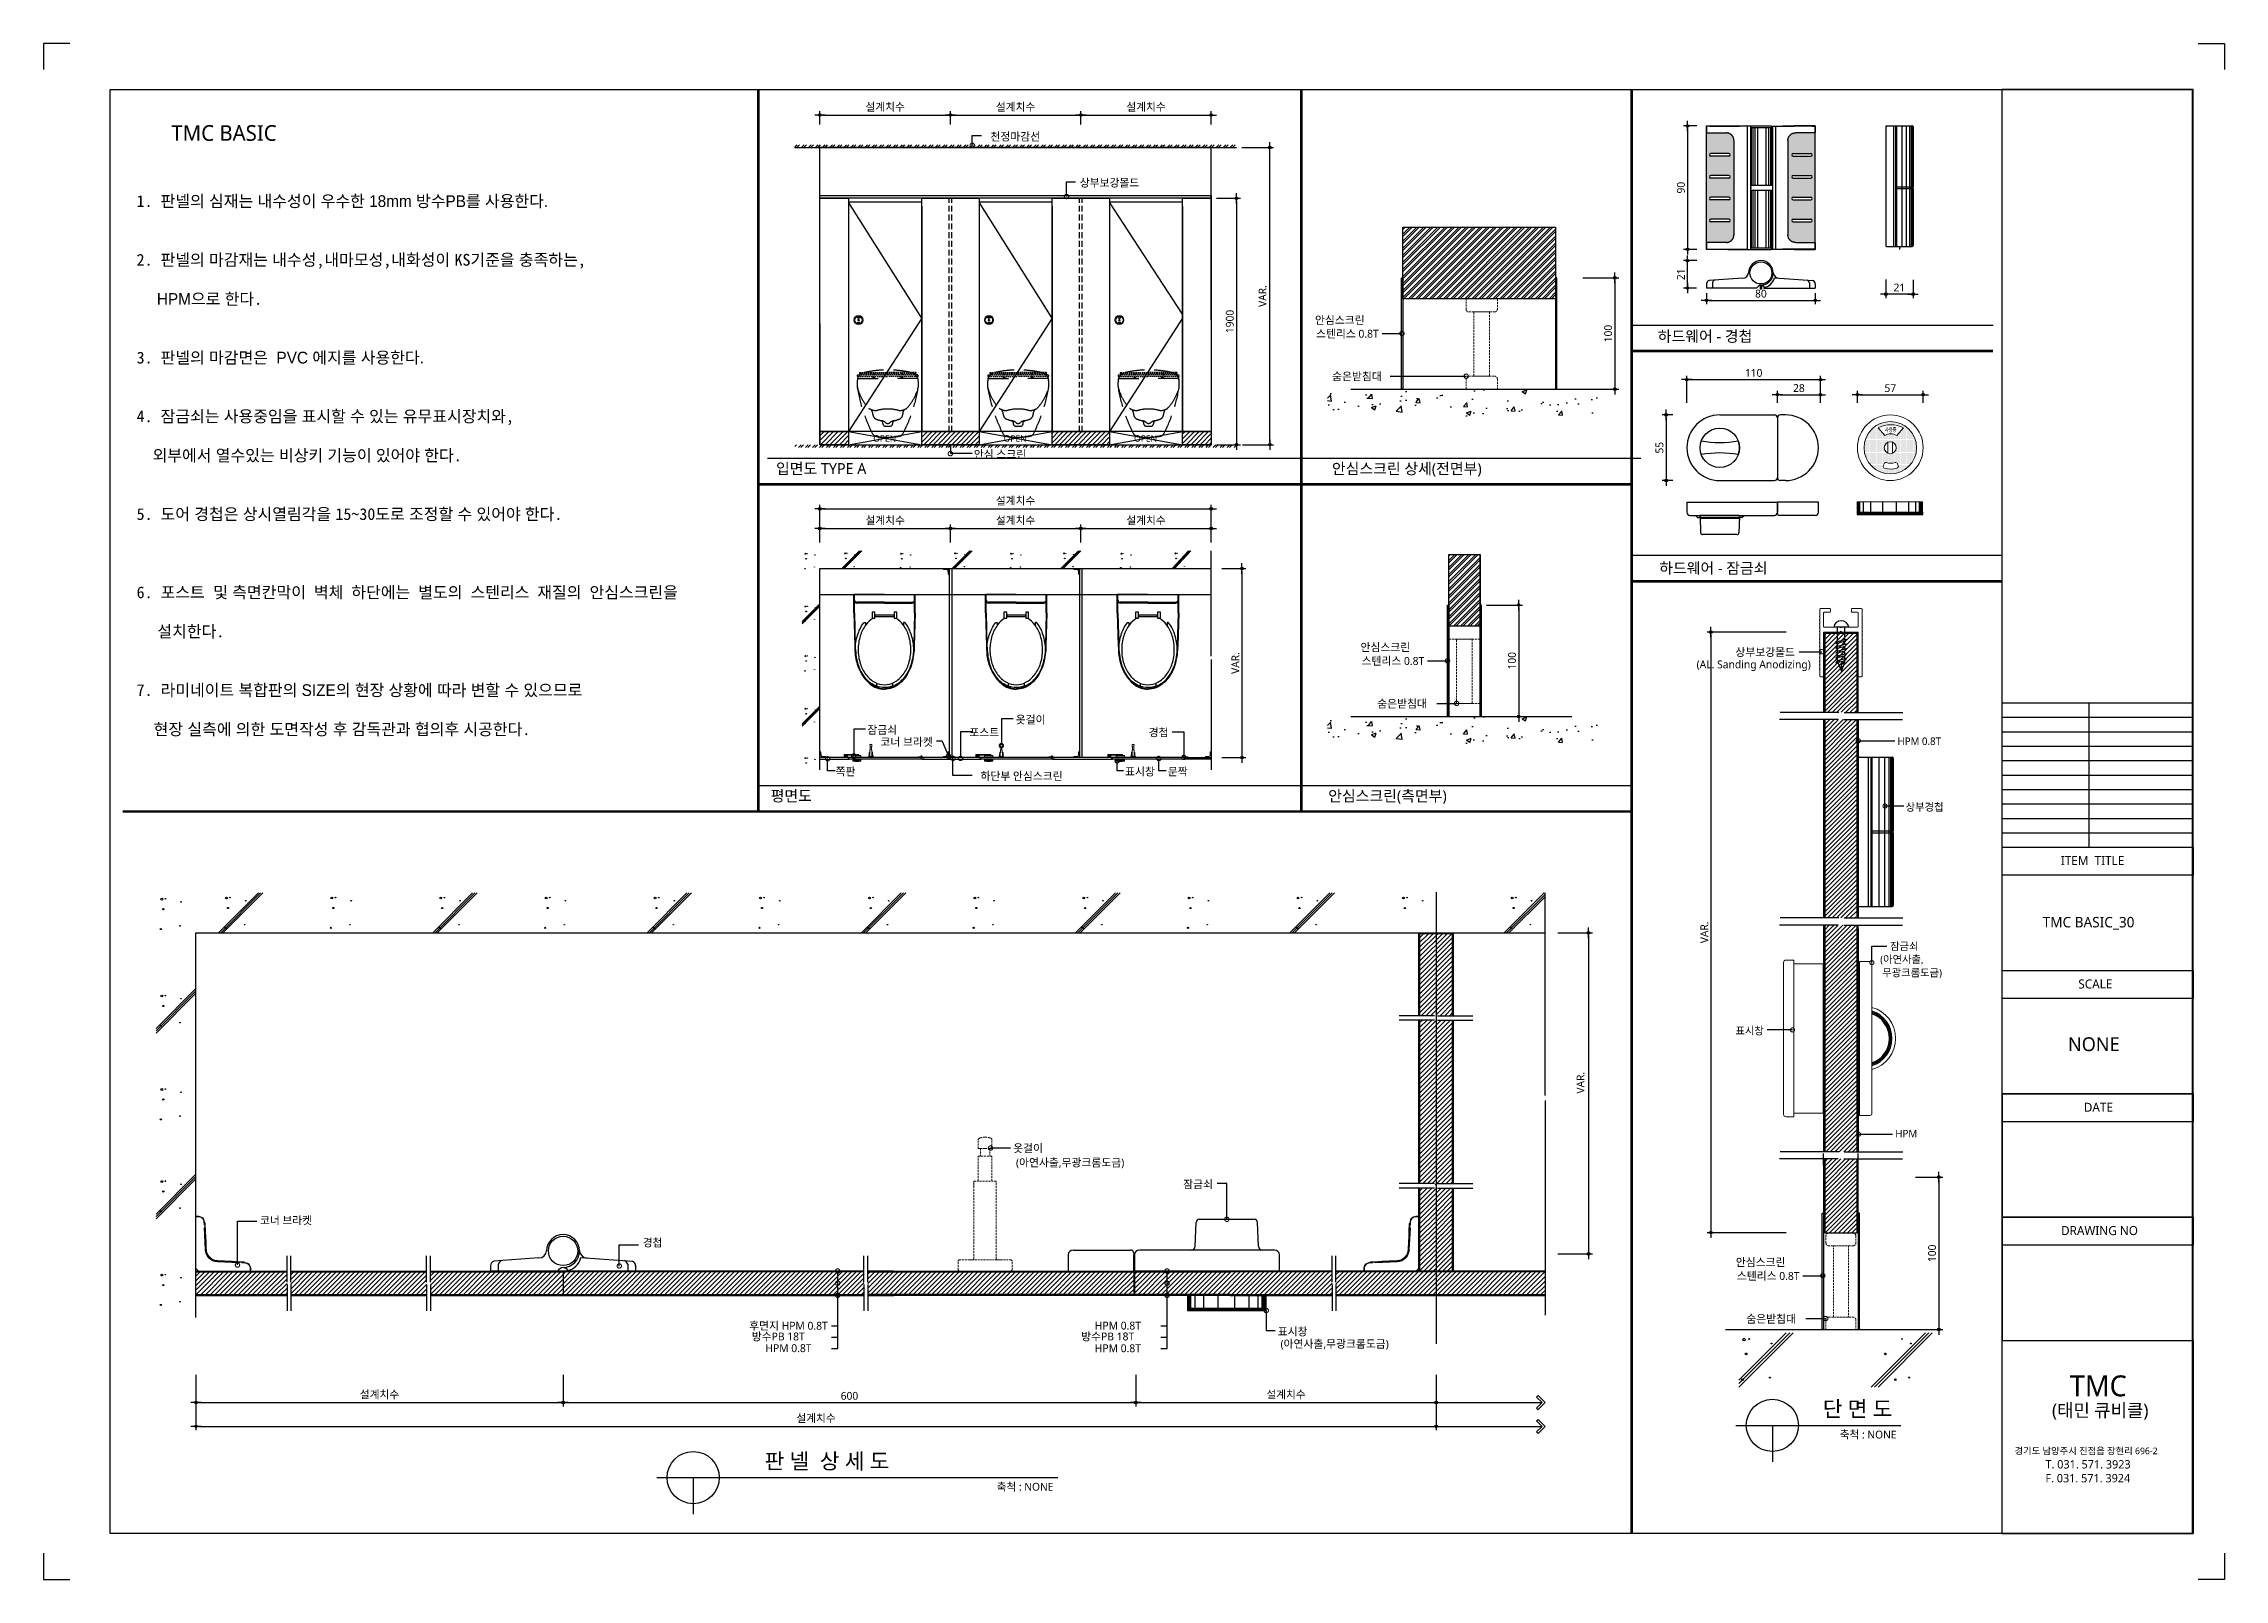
# Model space of a CAD drawing. Extents: x -256 to 8104, y -176 to 5714.
import ezdxf
from ezdxf.enums import TextEntityAlignment as Align

# ---------------------------------------------------------------- set-up
doc = ezdxf.new("R2010")
doc.units = 0
doc.header["$LTSCALE"] = 30
for name, pattern in [('CEN', [62, 60, -1, 0, -1]), ('HIDDEN', [0.375, 0.25, -0.125]), ('HIDDEN2', [4.7625, 3.175, -1.5875])]:
    doc.linetypes.add(name, pattern=pattern)
doc.layers.get('0').update_dxf_attribs({"linetype": 'CONTINUOUS'})
doc.layers.get('DEFPOINTS').update_dxf_attribs({"linetype": 'CONTINUOUS'})
for name, color, linetype in [('02---제품선', 4, 'CONTINUOUS'), ('0_toilet', 6, 'CONTINUOUS'), ('C', 2, 'CONTINUOUS'), ('curior-0Line', 252, 'CONTINUOUS'), ('DIM', 7, 'CONTINUOUS'), ('HAT', 8, 'CONTINUOUS'), ('HID', 9, 'HIDDEN'), ('jac text', 7, 'CONTINUOUS'), ('TIT', 3, 'CONTINUOUS'), ('경첩', 4, 'CONTINUOUS'), ('기타', 1, 'CONTINUOUS'), ('문자', 3, 'CONTINUOUS'), ('부자재', 4, 'CONTINUOUS'), ('상부보강몰드', 4, 'HIDDEN2'), ('옷걸이', 4, 'CONTINUOUS'), ('잠금쇠(회전형)', 4, 'CONTINUOUS'), ('중심선', 1, 'CEN'), ('치수', 1, 'CONTINUOUS'), ('판넬', 2, 'CONTINUOUS'), ('해치', 8, 'CONTINUOUS')]:
    doc.layers.add(name, color=color, linetype=linetype)
doc.styles.add('HDW', font='gulim.ttc')
doc.styles.add('돋움', font='malgun.ttf')
doc.dimstyles.new('10', dxfattribs={"dimscale": 10, "dimtxt": 3, "dimasz": 1, "dimexe": 1.5, "dimexo": 2, "dimgap": 1, "dimtad": 1, "dimdec": 0, "dimlunit": 6, "dimtxsty": '돋움', "dimblk": 'DIMDOT', "dimcen": -1, "dimdle": 1.5, "dimclrt": 3, "dimazin": 3, "dimtfac": 1, "dimtdec": 0, "dimtix": 1, "dimtmove": 2, "dimatfit": 3, "dimldrblk": 'DIMDOT', "dimarcsym": 0})
pattern_1 = [(45, (90955.914, -6822.053), (-8.55643, 8.55643), [])]
pattern_2 = [(45, (90148.375, -6933.632), (-8.980256, 8.980256), [])]
pattern_3 = [(45, (90151.98, -6962.043), (-8.980256, 8.980256), [])]

# ---------------------------------------------------------------- blocks, each defined once
blk = doc.blocks.new('DIMDOT')
at = {"linetype": 'Continuous'}
blk.add_line((-2, 0), (2, 0), dxfattribs=at)
for radius in [0.5, 0.25]:
    blk.add_circle((0, 0), radius, dxfattribs=at)
blk = doc.blocks.new('*D800')
at = {"layer": 'DEFPOINTS', "color": 0}
for p in [(101193.7, -1402.4), (101693.7, -1346.1), (101693.7, -1402.4)]:
    blk.add_point(p, dxfattribs=at)
at = {"layer": 'DIM', "color": 0, "lineweight": -2, "ltscale": 10}
for p, q in [((101193.7, -1382.4), (101193.7, -1331.1)), ((101693.7, -1382.4), (101693.7, -1331.1)), ((101203.7, -1346.1), (101683.7, -1346.1))]:
    blk.add_line(p, q, dxfattribs=at)
at = {"layer": 'DIM', "color": 0, "lineweight": -2, "xscale": 10, "yscale": 10, "zscale": 10, "rotation": 180}
blk.add_blockref('DIMDOT', (101193.7, -1346.1), dxfattribs=at)
at = {"layer": 'DIM', "color": 0, "lineweight": -2, "xscale": 10, "yscale": 10, "zscale": 10}
blk.add_blockref('DIMDOT', (101693.7, -1346.1), dxfattribs=at)
at = {"layer": 'DIM', "color": 3, "insert": (101443.7, -1316.5), "char_height": 30, "attachment_point": 5, "style": '돋움'}
blk.add_mtext('설계치수', dxfattribs=at)
blk = doc.blocks.new('*D801')
at = {"layer": 'DEFPOINTS', "color": 0}
for p in [(101693.7, -1402.4), (102193.7, -1346.1), (102193.7, -1402.4)]:
    blk.add_point(p, dxfattribs=at)
at = {"layer": 'DIM', "color": 0, "lineweight": -2, "ltscale": 10}
for p, q in [((101693.7, -1382.4), (101693.7, -1331.1)), ((102193.7, -1382.4), (102193.7, -1331.1)), ((101703.7, -1346.1), (102183.7, -1346.1))]:
    blk.add_line(p, q, dxfattribs=at)
at = {"layer": 'DIM', "color": 0, "lineweight": -2, "xscale": 10, "yscale": 10, "zscale": 10, "rotation": 180}
blk.add_blockref('DIMDOT', (101693.7, -1346.1), dxfattribs=at)
at = {"layer": 'DIM', "color": 0, "lineweight": -2, "xscale": 10, "yscale": 10, "zscale": 10}
blk.add_blockref('DIMDOT', (102193.7, -1346.1), dxfattribs=at)
at = {"layer": 'DIM', "color": 3, "insert": (101943.7, -1316.5), "char_height": 30, "attachment_point": 5, "style": '돋움'}
blk.add_mtext('설계치수', dxfattribs=at)
blk = doc.blocks.new('*D802')
at = {"layer": 'DEFPOINTS', "color": 0}
for p in [(102193.7, -1402.4), (102693.7, -1346.1), (102693.7, -1402.4)]:
    blk.add_point(p, dxfattribs=at)
at = {"layer": 'DIM', "color": 0, "lineweight": -2, "ltscale": 10}
for p, q in [((102193.7, -1382.4), (102193.7, -1331.1)), ((102693.7, -1382.4), (102693.7, -1331.1)), ((102203.7, -1346.1), (102683.7, -1346.1))]:
    blk.add_line(p, q, dxfattribs=at)
at = {"layer": 'DIM', "color": 0, "lineweight": -2, "xscale": 10, "yscale": 10, "zscale": 10, "rotation": 180}
blk.add_blockref('DIMDOT', (102193.7, -1346.1), dxfattribs=at)
at = {"layer": 'DIM', "color": 0, "lineweight": -2, "xscale": 10, "yscale": 10, "zscale": 10}
blk.add_blockref('DIMDOT', (102693.7, -1346.1), dxfattribs=at)
at = {"layer": 'DIM', "color": 3, "insert": (102443.7, -1316.5), "char_height": 30, "attachment_point": 5, "style": '돋움'}
blk.add_mtext('설계치수', dxfattribs=at)
blk = doc.blocks.new('*D803')
at = {"layer": 'DEFPOINTS', "color": 0}
for p in [(102693.7, -1665.3), (102693.7, -2610.3), (102790.6, -2610.3)]:
    blk.add_point(p, dxfattribs=at)
at = {"layer": 'DIM', "color": 0, "lineweight": -2, "ltscale": 10}
for p, q in [((102713.7, -1665.3), (102805.6, -1665.3)), ((102790.6, -1675.3), (102790.6, -2600.3)), ((102713.7, -2610.3), (102805.6, -2610.3))]:
    blk.add_line(p, q, dxfattribs=at)
at = {"layer": 'DIM', "color": 0, "lineweight": -2, "xscale": 10, "yscale": 10, "zscale": 10}
for p, rotation in [((102790.6, -1665.3), 90), ((102790.6, -2610.3), 270)]:
    blk.add_blockref('DIMDOT', p, dxfattribs=dict(at, rotation=rotation))
at = {"layer": 'DIM', "color": 3, "insert": (102765, -2137.8), "char_height": 30, "attachment_point": 5, "rotation": 90, "style": '돋움'}
blk.add_mtext('1900', dxfattribs=at)
blk = doc.blocks.new('*D804')
at = {"layer": 'DEFPOINTS', "color": 0}
for p in [(102714.7, -3085.2), (102714.7, -3810.2), (102811.6, -3810.2)]:
    blk.add_point(p, dxfattribs=at)
at = {"layer": 'DIM', "color": 0, "lineweight": -2, "ltscale": 10}
for p, q in [((102734.7, -3085.2), (102826.6, -3085.2)), ((102811.6, -3095.2), (102811.6, -3800.2)), ((102734.7, -3810.2), (102826.6, -3810.2))]:
    blk.add_line(p, q, dxfattribs=at)
at = {"layer": 'DIM', "color": 0, "lineweight": -2, "xscale": 10, "yscale": 10, "zscale": 10}
for p, rotation in [((102811.6, -3085.2), 90), ((102811.6, -3810.2), 270)]:
    blk.add_blockref('DIMDOT', p, dxfattribs=dict(at, rotation=rotation))
at = {"layer": 'DIM', "color": 3, "insert": (102786.4, -3447.7), "char_height": 30, "attachment_point": 5, "rotation": 90, "style": '돋움'}
blk.add_mtext('VAR.', dxfattribs=at)
blk = doc.blocks.new('_DOTSMALL')
at = {"color": 0, "linetype": 'ByBlock', "const_width": 0.5}
blk.add_lwpolyline([(-0.0625, 0, 1), (0.0625, 0, 1)], format="xyb", close=True, dxfattribs=at)
blk = doc.blocks.new('A$C63EC304E')
at = {"layer": '치수', "color": 1, "xscale": 2.5, "yscale": 2.5, "zscale": 2.5, "rotation": 234.3098741996962}
blk.add_blockref('_DOTSMALL', (0.31, 0.31), dxfattribs=at)
blk = doc.blocks.new('A$C2BC9653E')
at = {"layer": '치수', "xscale": 0.3333333333333333, "yscale": 0.3333333333333333, "zscale": 0.3333333333333333}
blk.add_blockref('A$C63EC304E', (0, 0), dxfattribs=at)
blk = doc.blocks.new('A$C7FC71301')
at = {"layer": '치수', "rotation": 180}
blk.add_blockref('A$C2BC9653E', (0.21, 0.21), dxfattribs=at)
blk = doc.blocks.new('A$C4A20372B')
at = {"layer": '치수'}
blk.add_blockref('A$C7FC71301', (0, 0), dxfattribs=at)
blk = doc.blocks.new('A$C566469F5')
at = {"layer": '치수'}
blk.add_blockref('A$C4A20372B', (0, 0), dxfattribs=at)
blk = doc.blocks.new('A$C7E317CD4')
at = {"layer": '해치', "xscale": 2, "yscale": 2, "zscale": 2}
blk.add_blockref('A$C566469F5', (0, 0), dxfattribs=at)
blk = doc.blocks.new('A$C601D7F27')
at = {"layer": '치수'}
blk.add_blockref('A$C7E317CD4', (0, 0), dxfattribs=at)
blk = doc.blocks.new('A$C38802C08')
at = {"layer": '치수'}
blk.add_blockref('A$C601D7F27', (0, 0), dxfattribs=at)
blk = doc.blocks.new('*D805')
at = {"layer": 'DEFPOINTS', "color": 0}
for p in [(102193.7, -3004.8), (102693.7, -2931.7), (102693.7, -3004.8)]:
    blk.add_point(p, dxfattribs=at)
at = {"layer": 'DIM', "color": 0, "lineweight": -2, "ltscale": 10}
for p, q in [((102193.7, -2984.8), (102193.7, -2916.7)), ((102693.7, -2984.8), (102693.7, -2916.7)), ((102203.7, -2931.7), (102683.7, -2931.7))]:
    blk.add_line(p, q, dxfattribs=at)
at = {"layer": 'DIM', "color": 0, "lineweight": -2, "xscale": 10, "yscale": 10, "zscale": 10, "rotation": 180}
blk.add_blockref('DIMDOT', (102193.7, -2931.7), dxfattribs=at)
at = {"layer": 'DIM', "color": 0, "lineweight": -2, "xscale": 10, "yscale": 10, "zscale": 10}
blk.add_blockref('DIMDOT', (102693.7, -2931.7), dxfattribs=at)
at = {"layer": 'DIM', "color": 3, "insert": (102443.7, -2902), "char_height": 30, "attachment_point": 5, "style": '돋움'}
blk.add_mtext('설계치수', dxfattribs=at)
blk = doc.blocks.new('*D806')
at = {"layer": 'DEFPOINTS', "color": 0}
for p in [(102693.7, -2856.3), (101193.7, -3004.8), (102693.7, -3004.8)]:
    blk.add_point(p, dxfattribs=at)
at = {"layer": 'DIM', "color": 0, "lineweight": -2, "ltscale": 10}
for p, q in [((101193.7, -2984.8), (101193.7, -2841.3)), ((102693.7, -2984.8), (102693.7, -2841.3)), ((101203.7, -2856.3), (102683.7, -2856.3))]:
    blk.add_line(p, q, dxfattribs=at)
at = {"layer": 'DIM', "color": 0, "lineweight": -2, "xscale": 10, "yscale": 10, "zscale": 10, "rotation": 180}
blk.add_blockref('DIMDOT', (101193.7, -2856.3), dxfattribs=at)
at = {"layer": 'DIM', "color": 0, "lineweight": -2, "xscale": 10, "yscale": 10, "zscale": 10}
blk.add_blockref('DIMDOT', (102693.7, -2856.3), dxfattribs=at)
at = {"layer": 'DIM', "color": 3, "insert": (101943.7, -2826.7), "char_height": 30, "attachment_point": 5, "style": '돋움'}
blk.add_mtext('설계치수', dxfattribs=at)
blk = doc.blocks.new('*D807')
at = {"layer": 'DEFPOINTS', "color": 0}
for p in [(101693.7, -3004.8), (102193.7, -2931.7), (102193.7, -3004.8)]:
    blk.add_point(p, dxfattribs=at)
at = {"layer": 'DIM', "color": 0, "lineweight": -2, "ltscale": 10}
for p, q in [((101693.7, -2984.8), (101693.7, -2916.7)), ((102193.7, -2984.8), (102193.7, -2916.7)), ((101703.7, -2931.7), (102183.7, -2931.7))]:
    blk.add_line(p, q, dxfattribs=at)
at = {"layer": 'DIM', "color": 0, "lineweight": -2, "xscale": 10, "yscale": 10, "zscale": 10, "rotation": 180}
blk.add_blockref('DIMDOT', (101693.7, -2931.7), dxfattribs=at)
at = {"layer": 'DIM', "color": 0, "lineweight": -2, "xscale": 10, "yscale": 10, "zscale": 10}
blk.add_blockref('DIMDOT', (102193.7, -2931.7), dxfattribs=at)
at = {"layer": 'DIM', "color": 3, "insert": (101943.7, -2902), "char_height": 30, "attachment_point": 5, "style": '돋움'}
blk.add_mtext('설계치수', dxfattribs=at)
blk = doc.blocks.new('*D808')
at = {"layer": 'DEFPOINTS', "color": 0}
for p in [(101193.7, -3004.8), (101693.7, -2931.7), (101693.7, -3004.8)]:
    blk.add_point(p, dxfattribs=at)
at = {"layer": 'DIM', "color": 0, "lineweight": -2, "ltscale": 10}
for p, q in [((101193.7, -2984.8), (101193.7, -2916.7)), ((101693.7, -2984.8), (101693.7, -2916.7)), ((101203.7, -2931.7), (101683.7, -2931.7))]:
    blk.add_line(p, q, dxfattribs=at)
at = {"layer": 'DIM', "color": 0, "lineweight": -2, "xscale": 10, "yscale": 10, "zscale": 10, "rotation": 180}
blk.add_blockref('DIMDOT', (101193.7, -2931.7), dxfattribs=at)
at = {"layer": 'DIM', "color": 0, "lineweight": -2, "xscale": 10, "yscale": 10, "zscale": 10}
blk.add_blockref('DIMDOT', (101693.7, -2931.7), dxfattribs=at)
at = {"layer": 'DIM', "color": 3, "insert": (101443.7, -2902), "char_height": 30, "attachment_point": 5, "style": '돋움'}
blk.add_mtext('설계치수', dxfattribs=at)
blk = doc.blocks.new('*D809')
at = {"layer": 'DEFPOINTS', "color": 0}
for p in [(105029.1, -2360.8), (104517.1, -2469.4), (105029.1, -2469.4)]:
    blk.add_point(p, dxfattribs=at)
at = {"layer": 'DIM', "color": 0, "lineweight": -2, "ltscale": 10}
for p, q in [((104517.1, -2449.4), (104517.1, -2345.8)), ((104527.1, -2360.8), (105019.1, -2360.8)), ((105029.1, -2449.4), (105029.1, -2345.8))]:
    blk.add_line(p, q, dxfattribs=at)
at = {"layer": 'DIM', "color": 0, "lineweight": -2, "xscale": 10, "yscale": 10, "zscale": 10, "rotation": 180}
blk.add_blockref('DIMDOT', (104517.1, -2360.8), dxfattribs=at)
at = {"layer": 'DIM', "color": 0, "lineweight": -2, "xscale": 10, "yscale": 10, "zscale": 10}
blk.add_blockref('DIMDOT', (105029.1, -2360.8), dxfattribs=at)
at = {"layer": 'DIM', "color": 3, "insert": (104773.1, -2335.2), "char_height": 30, "attachment_point": 5, "style": '돋움'}
blk.add_mtext('110', dxfattribs=at)
blk = doc.blocks.new('*D810')
at = {"layer": 'DEFPOINTS', "color": 0}
for p in [(105029.1, -2418.7), (104864.1, -2469.4), (105029.1, -2469.4)]:
    blk.add_point(p, dxfattribs=at)
at = {"layer": 'DIM', "color": 0, "lineweight": -2, "ltscale": 10}
for p, q in [((104864.1, -2449.4), (104864.1, -2403.7)), ((104874.1, -2418.7), (105019.1, -2418.7)), ((105029.1, -2449.4), (105029.1, -2403.7))]:
    blk.add_line(p, q, dxfattribs=at)
at = {"layer": 'DIM', "color": 0, "lineweight": -2, "xscale": 10, "yscale": 10, "zscale": 10, "rotation": 180}
blk.add_blockref('DIMDOT', (104864.1, -2418.7), dxfattribs=at)
at = {"layer": 'DIM', "color": 0, "lineweight": -2, "xscale": 10, "yscale": 10, "zscale": 10}
blk.add_blockref('DIMDOT', (105029.1, -2418.7), dxfattribs=at)
at = {"layer": 'DIM', "color": 3, "insert": (104946.6, -2393.2), "char_height": 30, "attachment_point": 5, "style": '돋움'}
blk.add_mtext('28', dxfattribs=at)
blk = doc.blocks.new('*D811')
at = {"layer": 'DEFPOINTS', "color": 0}
for p in [(105422.9, -2418.7), (105170.9, -2469.4), (105422.9, -2469.4)]:
    blk.add_point(p, dxfattribs=at)
at = {"layer": 'DIM', "color": 0, "lineweight": -2, "ltscale": 10}
for p, q in [((105170.9, -2449.4), (105170.9, -2403.7)), ((105180.9, -2418.7), (105412.9, -2418.7)), ((105422.9, -2449.4), (105422.9, -2403.7))]:
    blk.add_line(p, q, dxfattribs=at)
at = {"layer": 'DIM', "color": 0, "lineweight": -2, "xscale": 10, "yscale": 10, "zscale": 10, "rotation": 180}
blk.add_blockref('DIMDOT', (105170.9, -2418.7), dxfattribs=at)
at = {"layer": 'DIM', "color": 0, "lineweight": -2, "xscale": 10, "yscale": 10, "zscale": 10}
blk.add_blockref('DIMDOT', (105422.9, -2418.7), dxfattribs=at)
at = {"layer": 'DIM', "color": 3, "insert": (105296.9, -2393.5), "char_height": 30, "attachment_point": 5, "style": '돋움'}
blk.add_mtext('57', dxfattribs=at)
blk = doc.blocks.new('*D812')
at = {"layer": 'DEFPOINTS', "color": 0}
for p in [(104574.8, -1388), (104519.8, -1861.1), (104574.8, -1861.1)]:
    blk.add_point(p, dxfattribs=at)
at = {"layer": 'DIM', "color": 0, "lineweight": -2, "ltscale": 10}
for p, q in [((104554.8, -1388), (104504.8, -1388)), ((104519.8, -1398), (104519.8, -1851.1)), ((104554.8, -1861.1), (104504.8, -1861.1))]:
    blk.add_line(p, q, dxfattribs=at)
at = {"layer": 'DIM', "color": 0, "lineweight": -2, "xscale": 10, "yscale": 10, "zscale": 10}
for p, rotation in [((104519.8, -1388), 90), ((104519.8, -1861.1), 270)]:
    blk.add_blockref('DIMDOT', p, dxfattribs=dict(at, rotation=rotation))
at = {"layer": 'DIM', "color": 3, "insert": (104494.3, -1624.6), "char_height": 30, "attachment_point": 5, "rotation": 90, "style": '돋움'}
blk.add_mtext('90', dxfattribs=at)
blk = doc.blocks.new('*D813')
at = {"layer": 'DEFPOINTS', "color": 0}
for p in [(104592.4, -2009.4), (105009.5, -2009.4), (105009.5, -2056.7)]:
    blk.add_point(p, dxfattribs=at)
at = {"layer": 'DIM', "color": 0, "lineweight": -2, "ltscale": 10}
for p, q in [((104592.4, -2029.4), (104592.4, -2071.7)), ((104602.4, -2056.7), (104999.5, -2056.7)), ((105009.5, -2029.4), (105009.5, -2071.7))]:
    blk.add_line(p, q, dxfattribs=at)
at = {"layer": 'DIM', "color": 0, "lineweight": -2, "xscale": 10, "yscale": 10, "zscale": 10, "rotation": 180}
blk.add_blockref('DIMDOT', (104592.4, -2056.7), dxfattribs=at)
at = {"layer": 'DIM', "color": 0, "lineweight": -2, "xscale": 10, "yscale": 10, "zscale": 10}
blk.add_blockref('DIMDOT', (105009.5, -2056.7), dxfattribs=at)
at = {"layer": 'DIM', "color": 3, "insert": (104800.9, -2031.2), "char_height": 30, "attachment_point": 5, "style": '돋움'}
blk.add_mtext('80', dxfattribs=at)
blk = doc.blocks.new('*D814')
at = {"layer": 'DEFPOINTS', "color": 0}
for p in [(104519.8, -1904.4), (104574.8, -1904.4), (104574.1, -2009.4)]:
    blk.add_point(p, dxfattribs=at)
at = {"layer": 'DIM', "color": 0, "lineweight": -2, "ltscale": 10}
for p, q in [((104554.8, -1904.4), (104504.8, -1904.4)), ((104519.8, -1999.4), (104519.8, -1914.4)), ((104554.1, -2009.4), (104504.8, -2009.4))]:
    blk.add_line(p, q, dxfattribs=at)
at = {"layer": 'DIM', "color": 0, "lineweight": -2, "xscale": 10, "yscale": 10, "zscale": 10}
for p, rotation in [((104519.8, -1904.4), 90), ((104519.8, -2009.4), 270)]:
    blk.add_blockref('DIMDOT', p, dxfattribs=dict(at, rotation=rotation))
at = {"layer": 'DIM', "color": 3, "insert": (104494.4, -1956.9), "char_height": 30, "attachment_point": 5, "rotation": 90, "style": '돋움'}
blk.add_mtext('21', dxfattribs=at)
blk = doc.blocks.new('*D815')
at = {"layer": 'DEFPOINTS', "color": 0}
for p in [(105279.3, -1957.2), (105384.3, -1957.9), (105279.3, -2032.9)]:
    blk.add_point(p, dxfattribs=at)
at = {"layer": 'DIM', "color": 0, "lineweight": -2, "ltscale": 10}
for p, q in [((105279.3, -1977.2), (105279.3, -2047.9)), ((105384.3, -1977.9), (105384.3, -2047.9)), ((105374.3, -2032.9), (105289.3, -2032.9))]:
    blk.add_line(p, q, dxfattribs=at)
at = {"layer": 'DIM', "color": 0, "lineweight": -2, "xscale": 10, "yscale": 10, "zscale": 10, "rotation": 180}
blk.add_blockref('DIMDOT', (105279.3, -2032.9), dxfattribs=at)
at = {"layer": 'DIM', "color": 0, "lineweight": -2, "xscale": 10, "yscale": 10, "zscale": 10}
blk.add_blockref('DIMDOT', (105384.3, -2032.9), dxfattribs=at)
at = {"layer": 'DIM', "color": 3, "insert": (105331.8, -2007.5), "char_height": 30, "attachment_point": 5, "style": '돋움'}
blk.add_mtext('21', dxfattribs=at)
blk = doc.blocks.new('A$C10E41893')
at = {"layer": '부자재'}
for p, q in [((6, 0), (6, 196)), ((123, 196), (6, 196)), ((123, 192), (6, 192)), ((55, 0), (55, 177)), ((61, 0), (61, 177)), ((6, 0), (6, -196)), ((55, 0), (55, -177)), ((61, 0), (61, -177)), ((123, -192), (6, -192)), ((123, -196), (6, -196))]:
    blk.add_line(p, q, dxfattribs=at)
for points in [[(123, 196, -0.012538), (123, 196), (335, 190, -0.055395), (445, 175, -0.154276), (577, 93, -0.179504), (612, 0, -0.179504)], [(123, 192, -0.012538), (123, 192), (335, 187, -0.055395), (444, 172, -0.154276), (574, 91, -0.179504), (608, 0, -0.179504)], [(157, -72, 0.089162), (200, -119, 0.085733), (270, -155, 0.075373), (359, -168, 0.075373), (447, -155, 0.085733), (517, -119, 0.106084), (567, -62, 0.126931), (583, 0, 0.126931), (567, 62, 0.106084), (517, 119, 0.085733), (447, 155, 0.075373), (359, 168, 0.075373), (270, 155, 0.085733), (200, 119, 0.089162), (157, 72)], [(572, 51), (589, 51), (589, 60, 0.021185), (583, 71, 0.106084), (528, 134, 0.085733), (453, 172, 0.075373), (359, 187, 0.075373), (265, 172, 0.085733), (189, 134, 0.007337), (184, 130), (184, 122), (205, 122)], [(123, -196, 0.012538), (123, -196), (335, -190, 0.055395), (445, -175, 0.154276), (577, -93, 0.179504), (612, 0, 0.179504)], [(123, -192, 0.012538), (123, -192), (335, -187, 0.055395), (444, -172, 0.154276), (574, -91, 0.179504), (608, 0, 0.179504)], [(589, -51, 0.090214), (598, 0, 0.090214), (589, 51, 0.106084)], [(572, -51), (589, -51), (589, -60, -0.021185), (583, -71, -0.106084), (528, -134, -0.085733), (453, -172, -0.075373), (359, -187, -0.075373), (265, -172, -0.085733), (189, -134, -0.007337), (184, -130), (184, -122), (205, -122)]]:
    blk.add_lwpolyline(points, format="xyb", dxfattribs=at)
blk.add_lwpolyline([(138, -61), (119, -61), (119, -79), (157, -79), (157, -61), (138, -61), (147, -61), (147, 61), (138, 61), (157, 61), (157, 79), (119, 79), (119, 61), (138, 61), (138, -61), (119, -61)], dxfattribs=at)
for centre, start, end in [((40, 177), 0, 90), ((46, 177), 0, 90), ((40, -177), 270, 0), ((46, -177), 270, 0)]:
    blk.add_arc(centre, 15, start, end, dxfattribs=at)
blk = doc.blocks.new('A$C460A2A32')
at = {"color": 0}
for p, q in [((3, 20), (0, 16)), ((3, 20), (9, 20)), ((4, 10), (162, 10)), ((9, 20), (162, 20)), ((13, 32), (11, 30)), ((13, 32), (162, 32)), ((13, 27), (162, 27)), ((312, 32), (162, 32)), ((312, 27), (162, 27)), ((316, 20), (162, 20)), ((321, 10), (162, 10)), ((312, 32), (313, 30)), ((322, 20), (316, 20)), ((322, 20), (324, 16))]:
    blk.add_line(p, q, dxfattribs=at)
for centre, radius, start, end in [((4, 14), 4, 150.0107, 270), ((13, 29), 2, 135, 270), ((109, 28), 26, 182.6717, 198.4118), ((109, 10), 26, 180, 202.6199), ((107, 28), 23, 183.0205, 200.9186), ((107, 10), 23, 180, 205.7715), ((69, 10), 23, 334.2285, 0), ((69, 28), 23, 339.0814, 356.9795), ((67, 10), 26, 337.3801, 0), ((67, 28), 26, 341.5882, 357.3283), ((257, 10), 26, 180, 202.6199), ((257, 28), 26, 182.6717, 198.4118), ((256, 28), 23, 183.0205, 200.9186), ((256, 10), 23, 180, 205.7715), ((217, 10), 23, 334.2285, 0), ((217, 28), 23, 339.0814, 356.9795), ((216, 28), 26, 341.5882, 357.3283), ((216, 10), 26, 337.3801, 0), ((312, 29), 2, 270, 45), ((321, 14), 4, 270, 29.9893)]:
    blk.add_arc(centre, radius, start, end, dxfattribs=at)
blk = doc.blocks.new('*D816')
at = {"layer": 'DEFPOINTS', "color": 0}
for p in [(104482.8, -2495.9), (104437.2, -2747.9), (104482.8, -2747.9)]:
    blk.add_point(p, dxfattribs=at)
at = {"layer": 'DIM', "color": 0, "lineweight": -2, "ltscale": 10}
for p, q in [((104462.8, -2495.9), (104422.2, -2495.9)), ((104437.2, -2505.9), (104437.2, -2737.9)), ((104462.8, -2747.9), (104422.2, -2747.9))]:
    blk.add_line(p, q, dxfattribs=at)
at = {"layer": 'DIM', "color": 0, "lineweight": -2, "xscale": 10, "yscale": 10, "zscale": 10}
for p, rotation in [((104437.2, -2495.9), 90), ((104437.2, -2747.9), 270)]:
    blk.add_blockref('DIMDOT', p, dxfattribs=dict(at, rotation=rotation))
at = {"layer": 'DIM', "color": 3, "insert": (104411.9, -2621.9), "char_height": 30, "attachment_point": 5, "rotation": 90, "style": '돋움'}
blk.add_mtext('55', dxfattribs=at)
blk = doc.blocks.new('*D817')
at = {"layer": 'DEFPOINTS', "color": 0}
for p in [(104918.1, -3329), (104609.4, -5632.3), (104918.1, -5632.3)]:
    blk.add_point(p, dxfattribs=at)
at = {"layer": 'DIM', "color": 0, "lineweight": -2, "ltscale": 10}
for p, q in [((104898.1, -3329), (104594.4, -3329)), ((104609.4, -3339), (104609.4, -5622.3)), ((104898.1, -5632.3), (104594.4, -5632.3))]:
    blk.add_line(p, q, dxfattribs=at)
at = {"layer": 'DIM', "color": 0, "lineweight": -2, "xscale": 10, "yscale": 10, "zscale": 10}
for p, rotation in [((104609.4, -3329), 90), ((104609.4, -5632.3), 270)]:
    blk.add_blockref('DIMDOT', p, dxfattribs=dict(at, rotation=rotation))
at = {"layer": 'DIM', "color": 3, "insert": (104584.1, -4480.6), "char_height": 30, "attachment_point": 5, "rotation": 90, "style": '돋움'}
blk.add_mtext('VAR.', dxfattribs=at)
blk = doc.blocks.new('A$C13EB2441')
for p, q in [((0.84, 7.37), (0.84, 14.11)), ((0.84, 6.74), (0.84, 0))]:
    blk.add_line(p, q)
blk = doc.blocks.new('*D818')
at = {"layer": 'DEFPOINTS', "color": 0}
for p in [(105373.8, -5419.5), (105382.9, -6003.8), (105482.8, -6003.8)]:
    blk.add_point(p, dxfattribs=at)
at = {"layer": 'DIM', "color": 0, "lineweight": -2, "ltscale": 10}
for p, q in [((105393.8, -5419.5), (105497.8, -5419.5)), ((105482.8, -5429.5), (105482.8, -5993.8)), ((105402.9, -6003.8), (105497.8, -6003.8))]:
    blk.add_line(p, q, dxfattribs=at)
at = {"layer": 'DIM', "color": 0, "lineweight": -2, "xscale": 10, "yscale": 10, "zscale": 10}
for p, rotation in [((105482.8, -5419.5), 90), ((105482.8, -6003.8), 270)]:
    blk.add_blockref('DIMDOT', p, dxfattribs=dict(at, rotation=rotation))
at = {"layer": 'DIM', "color": 3, "insert": (105457.2, -5711.6), "char_height": 30, "attachment_point": 5, "rotation": 90, "style": '돋움'}
blk.add_mtext('100', dxfattribs=at)
blk = doc.blocks.new('*D819')
at = {"layer": 'DEFPOINTS', "color": 0}
for p in [(102790.6, -1470.5), (102918, -1470.5), (102793.1, -2610.3)]:
    blk.add_point(p, dxfattribs=at)
at = {"layer": 'DIM', "color": 0, "lineweight": -2, "ltscale": 10}
for p, q in [((102810.6, -1470.5), (102933, -1470.5)), ((102918, -2600.3), (102918, -1480.5)), ((102813.1, -2610.3), (102933, -2610.3))]:
    blk.add_line(p, q, dxfattribs=at)
at = {"layer": 'DIM', "color": 0, "lineweight": -2, "xscale": 10, "yscale": 10, "zscale": 10}
for p, rotation in [((102918, -1470.5), 90), ((102918, -2610.3), 270)]:
    blk.add_blockref('DIMDOT', p, dxfattribs=dict(at, rotation=rotation))
at = {"layer": 'DIM', "color": 3, "insert": (102890.7, -2040.4), "char_height": 30, "attachment_point": 5, "rotation": 90, "style": '돋움'}
blk.add_mtext('VAR.', dxfattribs=at)
blk = doc.blocks.new('*D820')
at = {"layer": 'DEFPOINTS', "color": 0}
for p in [(98801.8, -6158.1), (100208.9, -6158.1), (100208.9, -6283.8)]:
    blk.add_point(p, dxfattribs=at)
at = {"layer": 'DIM', "color": 0, "lineweight": -2, "ltscale": 10}
for p, q in [((98801.8, -6178.1), (98801.8, -6298.8)), ((100208.9, -6178.1), (100208.9, -6298.8)), ((98811.8, -6283.8), (100198.9, -6283.8))]:
    blk.add_line(p, q, dxfattribs=at)
at = {"layer": 'DIM', "color": 0, "lineweight": -2, "xscale": 10, "yscale": 10, "zscale": 10, "rotation": 180}
blk.add_blockref('DIMDOT', (98801.8, -6283.8), dxfattribs=at)
at = {"layer": 'DIM', "color": 0, "lineweight": -2, "xscale": 10, "yscale": 10, "zscale": 10}
blk.add_blockref('DIMDOT', (100208.9, -6283.8), dxfattribs=at)
at = {"layer": 'DIM', "color": 3, "insert": (99505.3, -6254.2), "char_height": 30, "attachment_point": 5, "style": '돋움'}
blk.add_mtext('설계치수', dxfattribs=at)
blk = doc.blocks.new('*D821')
at = {"layer": 'DEFPOINTS', "color": 0}
for p in [(98801.8, -6158.1), (103555.7, -6158.1), (103555.7, -6375.3)]:
    blk.add_point(p, dxfattribs=at)
at = {"layer": 'DIM', "color": 0, "lineweight": -2, "ltscale": 10}
for p, q in [((98801.8, -6178.1), (98801.8, -6390.3)), ((103555.7, -6178.1), (103555.7, -6390.3)), ((98811.8, -6375.3), (103545.7, -6375.3))]:
    blk.add_line(p, q, dxfattribs=at)
at = {"layer": 'DIM', "color": 0, "lineweight": -2, "xscale": 10, "yscale": 10, "zscale": 10, "rotation": 180}
blk.add_blockref('DIMDOT', (98801.8, -6375.3), dxfattribs=at)
at = {"layer": 'DIM', "color": 0, "lineweight": -2, "xscale": 10, "yscale": 10, "zscale": 10}
blk.add_blockref('DIMDOT', (103555.7, -6375.3), dxfattribs=at)
at = {"layer": 'DIM', "color": 3, "insert": (101178.7, -6345.6), "char_height": 30, "attachment_point": 5, "style": '돋움'}
blk.add_mtext('설계치수', dxfattribs=at)
blk = doc.blocks.new('*D822')
at = {"layer": 'DEFPOINTS', "color": 0}
for p in [(102404.8, -6158.1), (103555.7, -6158.1), (103555.7, -6283.8)]:
    blk.add_point(p, dxfattribs=at)
at = {"layer": 'DIM', "color": 0, "lineweight": -2, "ltscale": 10}
for p, q in [((102404.8, -6178.1), (102404.8, -6298.8)), ((103555.7, -6178.1), (103555.7, -6298.8)), ((102414.8, -6283.8), (103545.7, -6283.8))]:
    blk.add_line(p, q, dxfattribs=at)
at = {"layer": 'DIM', "color": 0, "lineweight": -2, "xscale": 10, "yscale": 10, "zscale": 10, "rotation": 180}
blk.add_blockref('DIMDOT', (102404.8, -6283.8), dxfattribs=at)
at = {"layer": 'DIM', "color": 0, "lineweight": -2, "xscale": 10, "yscale": 10, "zscale": 10}
blk.add_blockref('DIMDOT', (103555.7, -6283.8), dxfattribs=at)
at = {"layer": 'DIM', "color": 3, "insert": (102980.3, -6254.2), "char_height": 30, "attachment_point": 5, "style": '돋움'}
blk.add_mtext('설계치수', dxfattribs=at)
blk = doc.blocks.new('*D823')
at = {"layer": 'DEFPOINTS', "color": 0}
for p in [(100208.9, -6158.1), (102404.8, -6158.1), (102404.8, -6283.8)]:
    blk.add_point(p, dxfattribs=at)
at = {"layer": 'DIM', "color": 0, "lineweight": -2, "ltscale": 10}
for p, q in [((100208.9, -6178.1), (100208.9, -6298.8)), ((102404.8, -6178.1), (102404.8, -6298.8)), ((100218.9, -6283.8), (102394.8, -6283.8))]:
    blk.add_line(p, q, dxfattribs=at)
at = {"layer": 'DIM', "color": 0, "lineweight": -2, "xscale": 10, "yscale": 10, "zscale": 10, "rotation": 180}
blk.add_blockref('DIMDOT', (100208.9, -6283.8), dxfattribs=at)
at = {"layer": 'DIM', "color": 0, "lineweight": -2, "xscale": 10, "yscale": 10, "zscale": 10}
blk.add_blockref('DIMDOT', (102404.8, -6283.8), dxfattribs=at)
at = {"layer": 'DIM', "color": 3, "insert": (101306.9, -6258.3), "char_height": 30, "attachment_point": 5, "style": '돋움'}
blk.add_mtext('600', dxfattribs=at)
blk = doc.blocks.new('A$C06B31977')
for p, q in [((1.26, 11.06), (1.26, 21.17)), ((1.26, 10.11), (1.26, 0))]:
    blk.add_line(p, q)
blk = doc.blocks.new('*D824')
at = {"layer": 'DEFPOINTS', "color": 0}
for p in [(104002.5, -4482.5), (104002.5, -5713.8), (104140.3, -5713.8)]:
    blk.add_point(p, dxfattribs=at)
at = {"layer": 'DIM', "color": 0, "lineweight": -2, "ltscale": 10}
for p, q in [((104022.5, -4482.5), (104155.3, -4482.5)), ((104140.3, -4492.5), (104140.3, -5703.8)), ((104022.5, -5713.8), (104155.3, -5713.8))]:
    blk.add_line(p, q, dxfattribs=at)
at = {"layer": 'DIM', "color": 0, "lineweight": -2, "xscale": 10, "yscale": 10, "zscale": 10}
for p, rotation in [((104140.3, -4482.5), 90), ((104140.3, -5713.8), 270)]:
    blk.add_blockref('DIMDOT', p, dxfattribs=dict(at, rotation=rotation))
at = {"layer": 'DIM', "color": 3, "insert": (104109.6, -5057.2), "char_height": 30, "attachment_point": 5, "rotation": 90, "style": '돋움'}
blk.add_mtext('VAR.', dxfattribs=at)
blk = doc.blocks.new('*D825')
at = {"layer": 'DEFPOINTS', "color": 0}
for p in [(103729.4, -3225.2), (103729.4, -3652.6), (103872.3, -3652.6)]:
    blk.add_point(p, dxfattribs=at)
at = {"layer": 'DIM', "color": 0, "lineweight": -2, "ltscale": 10}
for p, q in [((103749.4, -3225.2), (103887.3, -3225.2)), ((103872.3, -3235.2), (103872.3, -3642.6)), ((103749.4, -3652.6), (103887.3, -3652.6))]:
    blk.add_line(p, q, dxfattribs=at)
at = {"layer": 'DIM', "color": 0, "lineweight": -2, "xscale": 10, "yscale": 10, "zscale": 10}
for p, rotation in [((103872.3, -3225.2), 90), ((103872.3, -3652.6), 270)]:
    blk.add_blockref('DIMDOT', p, dxfattribs=dict(at, rotation=rotation))
at = {"layer": 'DIM', "color": 3, "insert": (103846.7, -3438.9), "char_height": 30, "attachment_point": 5, "rotation": 90, "style": '돋움'}
blk.add_mtext('100', dxfattribs=at)
blk = doc.blocks.new('*D826')
at = {"layer": 'DEFPOINTS', "color": 0}
for p in [(104098.1, -1970.2), (104098.1, -2397.7), (104241, -2397.7)]:
    blk.add_point(p, dxfattribs=at)
at = {"layer": 'DIM', "color": 0, "lineweight": -2, "ltscale": 10}
for p, q in [((104118.1, -1970.2), (104256, -1970.2)), ((104241, -1980.2), (104241, -2387.7)), ((104118.1, -2397.7), (104256, -2397.7))]:
    blk.add_line(p, q, dxfattribs=at)
at = {"layer": 'DIM', "color": 0, "lineweight": -2, "xscale": 10, "yscale": 10, "zscale": 10}
for p, rotation in [((104241, -1970.2), 90), ((104241, -2397.7), 270)]:
    blk.add_blockref('DIMDOT', p, dxfattribs=dict(at, rotation=rotation))
at = {"layer": 'DIM', "color": 3, "insert": (104215.4, -2184), "char_height": 30, "attachment_point": 5, "rotation": 90, "style": '돋움'}
blk.add_mtext('100', dxfattribs=at)
blk = doc.blocks.new('BASIC_30', base_point=(98473.5, -6786.3))
h = blk.add_hatch()
h.set_pattern_fill('ANSI31', color=2, style=0)
h.set_pattern_definition([(45, (101709.89, -5189.372), (-2.245064, 2.245064), [])])
h.paths.add_polyline_path([(103604.4, -3225.2), (103599.4, -3225.2), (103599.4, -3436.8, -1), (103599.4, -3441), (103599.4, -3652.6), (103604.4, -3652.6)])
h.paths.add_polyline_path([(103729.4, -3441, -1), (103729.4, -3436.8), (103729.4, -3225.2), (103724.4, -3225.2), (103724.4, -3652.6), (103729.4, -3652.6)])
at = {"layer": 'HAT'}
h = blk.add_hatch(dxfattribs=at)
h.set_pattern_fill('ANSI32', color=256, scale=2, style=0)
h.set_pattern_definition([(45, (89857.61, -7103.519), (-13.470384, 13.470384), []), (45, (89866.59, -7103.519), (-13.470384, 13.470384), [])])
h.paths.add_polyline_path([(101097, -1460.5), (102790.6, -1460.5), (102790.6, -1470.5), (101097, -1470.5)])
h = blk.add_hatch(dxfattribs=at)
h.set_pattern_fill('ANSI32', color=256, scale=2, style=0)
h.set_pattern_definition([(45, (90171.724, -7029.361), (-13.470384, 13.470384), []), (45, (90180.704, -7029.361), (-13.470384, 13.470384), [])])
h.paths.add_polyline_path([(103428.6, -1776.4), (104014, -1776.4), (104014, -2051.1), (103428.6, -2051.1)])
h = blk.add_hatch(dxfattribs=at)
h.set_pattern_fill('ANSI32', color=256, scale=2, style=0)
h.set_pattern_definition([(45, (89857.61, -6921.539), (-13.470384, 13.470384), []), (45, (89866.59, -6921.539), (-13.470384, 13.470384), [])])
h.paths.add_polyline_path([(101097, -2620.8), (102790.6, -2620.8), (102790.6, -2610.8), (101097, -2610.8)])
h = blk.add_hatch(dxfattribs=at)
h.set_pattern_fill('ANSI32', color=256, scale=2, style=0)
h.set_pattern_definition([(45, (98523.04, -7029.361), (-13.470384, 13.470384), []), (45, (98532.021, -7029.361), (-13.470384, 13.470384), [])])
h.paths.add_polyline_path([(103724.4, -3031.4), (103604.4, -3031.4), (103604.4, -3306), (103724.4, -3306), (103724.4, -3225.2)])
at = {"layer": 'HAT', "transparency": 33554687}
h = blk.add_hatch(dxfattribs=at)
h.set_pattern_fill('ANSI31', color=256, scale=3.811219)
h.set_pattern_definition(pattern_1)
h.paths.add_polyline_path([(105099.4, -3636.7), (105120.5, -3636.7), (105169.5, -3636.7), (105169.5, -3333.7), (105045.6, -3333.7), (105045.6, -3636.7)])
at = {"layer": 'HAT'}
h = blk.add_hatch(dxfattribs=at)
h.set_pattern_fill('ANSI31', color=256, scale=3.811219, style=0)
h.set_pattern_definition(pattern_1)
edge = h.paths.add_edge_path()
edge.add_line((105169.5, -3710.8), (105112.9, -3710.8))
edge.add_arc((105110.9, -3710.8), 1.99, -54.30987, 0, ccw=False)
edge.add_arc((105110.9, -3710.8), 1.99, 125.69013, 305.69013, ccw=False)
edge.add_arc((105110.9, -3710.8), 1.99, 0, 125.69013, ccw=False)
edge.add_line((105112.9, -3710.8), (105169.5, -3710.8))
edge.add_line((105169.5, -3710.8), (105169.5, -3664.3))
edge.add_line((105169.5, -3664.3), (105159.7, -3664.3))
edge.add_spline(control_points=[(105157, -3671.8), (105157.9, -3669.3), (105158.8, -3666.8), (105159.7, -3664.3)], knot_values=[0, 0, 0, 0, 0.152076, 0.152076, 0.152076, 0.152076], degree=3, periodic=0)
edge.add_line((105159.7, -3664.3), (105107.5, -3664.3))
edge.add_line((105107.5, -3664.3), (105107.5, -4425.2))
edge.add_line((105107.5, -4425.2), (105161.6, -4425.2))
edge.add_spline(control_points=[(105161.6, -4425.2), (105164.6, -4416.9), (105167.5, -4409.4), (105169.5, -4405.8)], knot_values=[0.152076, 0.152076, 0.152076, 0.152076, 0.673721, 0.673721, 0.673721, 0.673721], degree=3, periodic=0)
edge.add_spline(control_points=[(105171.8, -4425.2), (105172.3, -4415.6), (105173.3, -4401.1), (105170.5, -4403.9), (105169.5, -4405.8)], knot_values=[0.673721, 0.673721, 0.673721, 0.673721, 1.332503, 1.60798, 1.60798, 1.60798, 1.60798], degree=3, periodic=0)
edge.add_line((105169.5, -4405.8), (105169.5, -3710.8))
h.paths.add_polyline_path([(105107.5, -3664.3), (105045.6, -3664.3), (105045.6, -4425.2), (105107.5, -4425.2)])
h = blk.add_hatch(dxfattribs=at)
h.set_pattern_fill('ANSI31', color=256, scale=3.811219, style=0)
h.set_pattern_definition(pattern_1)
h.paths.add_polyline_path([(105107.5, -4887.8), (105045.6, -4887.8), (105045.6, -5321.8), (105107.5, -5321.8), (105107.5, -5217.5, -0.567825), (105107.5, -5214.1)])
h.paths.add_polyline_path([(105169.5, -4887.8), (105107.5, -4887.8), (105107.5, -5214.1, -0.582142), (105110.5, -5215.8), (105169.5, -5215.8)])
edge = h.paths.add_edge_path()
edge.add_line((105169.5, -5215.8), (105110.5, -5215.8))
edge.add_arc((105108.6, -5215.8), 1.99, -54.30987, 0, ccw=False)
edge.add_arc((105108.6, -5215.8), 1.99, 239.17799, 305.69013, ccw=False)
edge.add_line((105107.5, -5217.5), (105107.5, -5321.8))
edge.add_line((105107.5, -5321.8), (105161.6, -5321.8))
edge.add_spline(control_points=[(105161.6, -5321.8), (105164.6, -5313.5), (105167.5, -5306), (105169.5, -5302.4)], knot_values=[0.152076, 0.152076, 0.152076, 0.152076, 0.673721, 0.673721, 0.673721, 0.673721], degree=3, periodic=0)
edge.add_line((105169.5, -5302.4), (105169.5, -5215.8))
h.paths.add_polyline_path([(105107.5, -4452.8), (105045.6, -4452.8), (105045.6, -4887.8), (105107.5, -4887.8)])
edge = h.paths.add_edge_path()
edge.add_line((105169.5, -4452.8), (105159.7, -4452.8))
edge.add_spline(control_points=[(105157, -4460.3), (105157.9, -4457.8), (105158.8, -4455.3), (105159.7, -4452.8)], knot_values=[0, 0, 0, 0, 0.152076, 0.152076, 0.152076, 0.152076], degree=3, periodic=0)
edge.add_line((105159.7, -4452.8), (105107.5, -4452.8))
edge.add_line((105107.5, -4452.8), (105107.5, -4887.8))
edge.add_line((105107.5, -4887.8), (105169.5, -4887.8))
edge.add_line((105169.5, -4887.8), (105169.5, -4452.8))
at = {"layer": 'HAT', "transparency": 33554687}
h = blk.add_hatch(dxfattribs=at)
h.set_pattern_fill('ANSI31', color=256, scale=3.811219, style=0)
h.set_pattern_definition(pattern_1)
h.paths.add_polyline_path([(105097.5, -5349.5), (105045.6, -5349.5), (105045.6, -5632.3), (105107.5, -5632.3), (105107.5, -5349.5)])
h.paths.add_polyline_path([(105169.5, -5349.5), (105118.6, -5349.5), (105107.5, -5349.5), (105107.5, -5632.3), (105169.5, -5632.3)])
at = {"layer": '해치'}
h = blk.add_hatch(dxfattribs=at)
h.set_pattern_fill('DOTS', color=256, scale=2.628474)
h.set_pattern_definition([(0, (101630.654, -1053.001), (2.086351, 4.172702), [0, -4.172702])])
edge = h.paths.add_edge_path()
edge.add_line((104592.9, -1834.6), (104592.9, -1834.6))
edge.add_spline(control_points=[(104592.9, -1834.6), (104593.1, -1834.6), (104604.7, -1834.6)], knot_values=[-0.724312, -0.724312, -0.724312, 0.724312, 0.724312, 0.724312], weights=[1, 0.748956, 1], degree=2, periodic=0)
edge.add_line((104604.7, -1834.6), (104668.6, -1834.6))
edge.add_spline(control_points=[(104668.6, -1834.6), (104697.5, -1834.6), (104697.5, -1805.7)], knot_values=[-1.570796, -1.570796, -1.570796, 0, 0, 0], weights=[1, 0.707107, 1], degree=2, periodic=0)
edge.add_line((104697.5, -1805.7), (104697.5, -1443.5))
edge.add_spline(control_points=[(104697.5, -1443.5), (104697.5, -1414.6), (104668.6, -1414.6)], knot_values=[0, 0, 0, 1.570796, 1.570796, 1.570796], weights=[1, 0.707107, 1], degree=2, periodic=0)
edge.add_line((104668.6, -1414.6), (104604.7, -1414.6))
edge.add_spline(control_points=[(104604.7, -1414.6), (104593.1, -1414.6), (104592.9, -1414.6)], knot_values=[-0.724312, -0.724312, -0.724312, 0.724312, 0.724312, 0.724312], weights=[1, 0.748956, 1], degree=2, periodic=0)
edge.add_line((104592.9, -1414.6), (104592.9, -1834.6))
h.paths.add_polyline_path([(104677.8, -1493.3, -0.414214), (104683, -1498.6, -0.414214), (104677.8, -1503.8), (104609.4, -1503.8, -0.414214), (104604.2, -1498.6, -0.414214), (104609.4, -1493.3)], flags=16)
h.paths.add_polyline_path([(104677.8, -1577.3, -0.414214), (104683, -1582.6, -0.414214), (104677.8, -1587.8), (104609.4, -1587.8, -0.414214), (104604.2, -1582.6, -0.414214), (104609.4, -1577.3)], flags=16)
h.paths.add_polyline_path([(104677.8, -1661.3, -0.414214), (104683, -1666.6, -0.414214), (104677.8, -1671.8), (104609.4, -1671.8, -0.414214), (104604.2, -1666.6, -0.414214), (104609.4, -1661.3)], flags=16)
h.paths.add_polyline_path([(104677.8, -1745.3, -0.414214), (104683, -1750.6, -0.414214), (104677.8, -1755.9), (104609.4, -1755.9, -0.414214), (104604.2, -1750.6, -0.414214), (104609.4, -1745.3)], flags=16)
h = blk.add_hatch(dxfattribs=at)
h.set_pattern_fill('DOTS', color=256, scale=2.628474)
h.set_pattern_definition([(0, (101156.0365, -1053.001), (2.086351, 4.1727023), [0, -4.1727023])])
edge = h.paths.add_edge_path()
edge.add_spline(control_points=[(104904.3, -1443.5), (104904.3, -1414.6), (104933.2, -1414.6)], knot_values=[0, 0, 0, 1.570796, 1.570796, 1.570796], weights=[1, 0.707107, 1], degree=2, periodic=0)
edge.add_line((104933.2, -1414.6), (104997.1, -1414.6))
edge.add_spline(control_points=[(104997.1, -1414.6), (105008.7, -1414.6), (105008.9, -1414.6)], knot_values=[-0.724312, -0.724312, -0.724312, 0.724312, 0.724312, 0.724312], weights=[1, 0.748956, 1], degree=2, periodic=0)
edge.add_line((105009, -1414.6), (105009, -1834.6))
edge.add_line((105009, -1834.6), (105008.9, -1834.6))
edge.add_spline(control_points=[(105008.9, -1834.6), (105008.7, -1834.6), (104997.1, -1834.6)], knot_values=[-0.724312, -0.724312, -0.724312, 0.724312, 0.724312, 0.724312], weights=[1, 0.748956, 1], degree=2, periodic=0)
edge.add_line((104997.1, -1834.6), (104933.2, -1834.6))
edge.add_spline(control_points=[(104933.2, -1834.6), (104904.3, -1834.6), (104904.3, -1805.7)], knot_values=[-1.570796, -1.570796, -1.570796, 0, 0, 0], weights=[1, 0.707107, 1], degree=2, periodic=0)
edge.add_line((104904.3, -1805.7), (104904.3, -1443.5))
h.paths.add_polyline_path([(104924.1, -1493.3, 0.414214), (104918.8, -1498.6, 0.414214), (104924.1, -1503.8), (104992.4, -1503.8, 0.414214), (104997.7, -1498.6, 0.414214), (104992.4, -1493.3)], flags=16)
h.paths.add_polyline_path([(104924.1, -1577.3, 0.414214), (104918.8, -1582.6, 0.414214), (104924.1, -1587.8), (104992.4, -1587.8, 0.414214), (104997.7, -1582.6, 0.414214), (104992.4, -1577.3)], flags=16)
h.paths.add_polyline_path([(104924.1, -1661.3, 0.414214), (104918.8, -1666.6, 0.414214), (104924.1, -1671.8), (104992.4, -1671.8, 0.414214), (104997.7, -1666.6, 0.414214), (104992.4, -1661.3)], flags=16)
h.paths.add_polyline_path([(104924.1, -1745.3, 0.414214), (104918.8, -1750.6, 0.414214), (104924.1, -1755.9), (104992.4, -1755.9, 0.414214), (104997.7, -1750.6, 0.414214), (104992.4, -1745.3)], flags=16)
h = blk.add_hatch(dxfattribs=at)
h.set_pattern_fill('AR-CONC', color=256, style=0)
h.set_pattern_definition([(50, (101709.89, -3934.45), (182.185, -15.939), [19.05, -209.55]), (355, (101709.89, -3934.45), (-35.243, 191.057), [15.24, -167.64]), (100.451, (101725.07, -3935.78), (146.943, 175.117), [16.19, -178.09]), (46.184, (101709.9, -3883.65), (271.079, -42.042), [28.575, -314.325]), (96.636, (101732.48, -3887.16), (237.404, 247.426), [24.285, -267.135]), (351.184, (101709.9, -3883.65), (237.405, 247.425), [22.86, -251.46]), (21, (101735.29, -3896.35), (151.615, -102.2655), [19.05, -209.55]), (326, (101735.29, -3896.35), (61.802, 184.188), [15.24, -167.64]), (71.4514, (101747.92, -3904.88), (213.416, 81.923), [16.19, -178.09]), (37.5, (101709.89, -3934.455), (3.0886, 84.555), [0, -165.608, 0, -170.18, 0, -168.275]), (7.5, (101709.89, -3934.455), (66.8197, 100.1806), [0, -97.028, 0, -161.798, 0, -64.135]), (327.5, (101653.25, -3934.455), (135.5906, -5.7287), [0, -63.5, 0, -198.12, 0, -262.89]), (317.5, (101627.85, -3934.45), (148.129, 25.4265), [0, -82.55, 0, -131.572, 0, -186.69])])
h.paths.add_polyline_path([(104189.5, -2500.7), (104189.5, -2397.7), (103139.3, -2397.7), (103139.3, -2500.7)])
at = {"layer": '해치', "transparency": 33554687}
h = blk.add_hatch(dxfattribs=at)
h.set_pattern_fill('ANSI31', color=3, scale=4)
h.set_pattern_definition(pattern_3)
h.paths.add_polyline_path([(101193.7, -2560.3), (101303.7, -2560.3), (101303.7, -2610.3), (101193.7, -2610.3)])
h = blk.add_hatch(dxfattribs=at)
h.set_pattern_fill('ANSI31', color=3, scale=4)
h.set_pattern_definition(pattern_3)
h.paths.add_polyline_path([(101583.7, -2560.3), (101803.7, -2560.3), (101803.7, -2610.3), (101583.7, -2610.3)])
h.paths.add_polyline_path([(102083.7, -2560.3), (102303.7, -2560.3), (102303.7, -2610.3), (102083.7, -2610.3)])
h.paths.add_polyline_path([(102583.7, -2560.3), (102693.7, -2560.3), (102693.7, -2610.3), (102583.7, -2610.3)])
at = {"layer": '해치'}
h = blk.add_hatch(dxfattribs=at)
h.set_pattern_fill('DOTS', color=256, scale=2.628474)
h.set_pattern_definition([(0, (99602.8484, -6079.2786), (2.086351, 4.1727023), [0, -4.1727023])])
h.paths.add_polyline_path([(105397.5, -2621.9, 1), (105196.2, -2621.9, 1)])
h.paths.add_polyline_path([(105273.9, -2621.9, -1), (105319.8, -2621.9, -1)], flags=16)
h.paths.add_polyline_path([(105321.6, -2574.7, 0.250537), (105275.7, -2574.7), (105249.9, -2546.2, -0.258173), (105347.4, -2546.2)], flags=16)
h.paths.add_polyline_path([(105324.3, -2683.4), (105327.1, -2691.5, -0.437988), (105322.3, -2700.6, -0.127495), (105275.1, -2700.6, -0.437988), (105270.2, -2691.5), (105273, -2683.4, -0.407197), (105281.8, -2679, 0.156299), (105315.5, -2679, -0.407197)], flags=16)
h.paths.add_polyline_path([(105272.3, -2567.7), (105272.3, -2538.4), (105324.6, -2538.4), (105324.6, -2567.7)], flags=8)
h = blk.add_hatch(dxfattribs=at)
h.set_pattern_fill('AR-CONC', color=256, style=0)
h.set_pattern_definition([(50, (101709.89, -5189.37), (182.185, -15.939), [19.05, -209.55]), (355, (101709.89, -5189.37), (-35.243, 191.057), [15.24, -167.64]), (100.451, (101725.07, -5190.7), (146.943, 175.117), [16.19, -178.09]), (46.184, (101709.9, -5138.57), (271.079, -42.042), [28.575, -314.325]), (96.636, (101732.48, -5142.08), (237.404, 247.426), [24.285, -267.135]), (351.184, (101709.9, -5138.57), (237.405, 247.425), [22.86, -251.46]), (21, (101735.29, -5151.27), (151.615, -102.2655), [19.05, -209.55]), (326, (101735.29, -5151.27), (61.802, 184.188), [15.24, -167.64]), (71.4514, (101747.92, -5159.8), (213.416, 81.923), [16.19, -178.09]), (37.5, (101709.89, -5189.37), (3.0886, 84.555), [0, -165.608, 0, -170.18, 0, -168.275]), (7.5, (101709.89, -5189.37), (66.8197, 100.1806), [0, -97.028, 0, -161.798, 0, -64.135]), (327.5, (101653.25, -5189.37), (135.5906, -5.7287), [0, -63.5, 0, -198.12, 0, -262.89]), (317.5, (101627.85, -5189.37), (148.129, 25.4265), [0, -82.55, 0, -131.572, 0, -186.69])])
h.paths.add_polyline_path([(104189.5, -3755.6), (104189.5, -3652.6), (103139.3, -3652.6), (103139.3, -3755.6)])
h = blk.add_hatch(dxfattribs=at)
h.set_pattern_fill('ANSI31', color=256, scale=4, style=0)
h.set_pattern_definition([(45, (-172754.705, -62930.244), (-8.9802561, 8.9802561), [])])
edge = h.paths.add_edge_path()
edge.add_line((103555.7, -4485.8), (103493.3, -4485.8))
edge.add_line((103493.3, -4485.8), (103492.4, -4486.7))
edge.add_line((103492.4, -4486.7), (103492.4, -4587.1))
edge.add_line((103492.4, -4587.1), (103535.2, -4587.1))
edge.add_line((103535.2, -4587.1), (103535.2, -4628.6))
edge.add_line((103535.2, -4628.6), (103492.4, -4628.6))
edge.add_line((103492.4, -4628.6), (103492.4, -4800.3))
edge.add_line((103492.4, -4800.3), (103548.9, -4800.3))
edge.add_spline(control_points=[(103548.9, -4800.3), (103551.7, -4792.7), (103557.7, -4777.3), (103553.9, -4808.3), (103555.4, -4810.7), (103555.7, -4810.8)], knot_values=[0.456227, 0.456227, 0.456227, 0.456227, 2.847595, 6.178025, 6.737145, 6.737145, 6.737145, 6.737145], degree=3, periodic=0)
edge.add_spline(control_points=[(103555.4, -4810.6), (103555.5, -4807.5), (103555.5, -4804.8), (103554.9, -4804.4), (103554.9, -4804.4)], knot_values=[0.891967, 0.891967, 0.891967, 0.891967, 1.280656, 1.337888, 1.337888, 1.337888, 1.337888], degree=3, periodic=0)
edge.add_line((103555.7, -4810.8), (103555.7, -4485.8))
edge = h.paths.add_edge_path()
edge.add_line((103619, -4485.8), (103555.7, -4485.8))
edge.add_line((103555.7, -4485.8), (103555.7, -4810.8))
edge.add_spline(control_points=[(103555.7, -4810.8), (103556.8, -4811), (103559.1, -4806.6), (103561.7, -4800.3)], knot_values=[6.737145, 6.737145, 6.737145, 6.737145, 8.913909, 8.913909, 8.913909, 8.913909], degree=3, periodic=0)
edge.add_spline(control_points=[(103561.7, -4800.3), (103563.8, -4795.5), (103566.1, -4789.6), (103568.4, -4783.6)], knot_values=[8.913909, 8.913909, 8.913909, 8.913909, 10.573873, 10.573873, 10.573873, 10.573873], degree=3, periodic=0)
edge.add_line((103561.7, -4800.3), (103619, -4800.3))
edge.add_line((103619, -4800.3), (103619, -4628.6))
edge.add_line((103619, -4628.6), (103576.2, -4628.6))
edge.add_line((103576.2, -4628.6), (103576.2, -4587.1))
edge.add_line((103576.2, -4587.1), (103619, -4587.1))
edge.add_line((103619, -4587.1), (103619, -4485.8))
h.paths.add_polyline_path([(103619, -4587.1), (103576.2, -4587.1), (103576.2, -4628.6), (103619, -4628.6)], flags=16)
h.paths.add_polyline_path([(103535.2, -4587.1), (103492.4, -4587.1), (103492.4, -4628.6), (103535.2, -4628.6)], flags=16)
h = blk.add_hatch(dxfattribs=at)
h.set_pattern_fill('ANSI31', color=256, scale=4, style=0)
h.set_pattern_definition([(45, (103555.699, -5130.795), (-8.98026, 8.98026), [])])
h.paths.add_polyline_path([(103619, -4817.4), (103492.4, -4817.4), (103492.4, -5444.1), (103619, -5444.1)])
at = {"layer": '해치', "transparency": 33554687}
h = blk.add_hatch(dxfattribs=at)
h.set_pattern_fill('ANSI31', color=256, scale=4)
h.set_pattern_definition(pattern_2)
edge = h.paths.add_edge_path()
edge.add_spline(control_points=[(103555.7, -5471.7), (103555.4, -5471.6), (103554.3, -5469.9), (103555.2, -5460), (103555.4, -5454.4)], knot_values=[1.337888, 1.337888, 1.337888, 1.337888, 1.524261, 2.245715, 2.245715, 2.245715, 2.245715], degree=3, periodic=0)
edge.add_spline(control_points=[(103555.7, -5454.6), (103555.4, -5454.5), (103553.9, -5452.1), (103557.7, -5421.1), (103551.7, -5436.5), (103548.9, -5444.1)], knot_values=[0.152076, 0.152076, 0.152076, 0.152076, 0.338449, 1.448592, 2.245715, 2.245715, 2.245715, 2.245715], degree=3, periodic=0)
edge.add_spline(control_points=[(103555.4, -5454.4), (103555.5, -5451.3), (103555.5, -5448.6), (103554.9, -5448.3), (103554.9, -5448.2)], knot_values=[0.891967, 0.891967, 0.891967, 0.891967, 1.280656, 1.337888, 1.337888, 1.337888, 1.337888], degree=3, periodic=0)
edge.add_spline(control_points=[(103554.9, -5448.2), (103553.9, -5448.1), (103551.5, -5454.2), (103548.9, -5461.3)], knot_values=[0.152076, 0.152076, 0.152076, 0.152076, 0.891967, 0.891967, 0.891967, 0.891967], degree=3, periodic=0)
edge.add_spline(control_points=[(103547.3, -5465.7), (103547.9, -5464.2), (103548.4, -5462.7), (103548.9, -5461.3)], knot_values=[0, 0, 0, 0, 0.152076, 0.152076, 0.152076, 0.152076], degree=3, periodic=0)
edge.add_line((103548.9, -5461.3), (103492.4, -5461.3))
edge.add_line((103492.4, -5461.3), (103492.4, -5633.7))
edge.add_line((103492.4, -5633.7), (103537.1, -5633.7))
edge.add_line((103537.1, -5633.7), (103537.1, -5675.2))
edge.add_line((103537.1, -5675.2), (103492.4, -5675.2))
edge.add_line((103492.4, -5675.2), (103492.4, -5779.5))
edge.add_line((103492.4, -5779.5), (103555.7, -5779.5))
edge.add_line((103555.7, -5779.5), (103555.7, -5471.8))
h.paths.add_polyline_path([(103619, -5633.7), (103574.3, -5633.7), (103574.3, -5675.2), (103619, -5675.2)])
h.paths.add_polyline_path([(103537.1, -5633.7), (103492.4, -5633.7), (103492.4, -5675.2), (103537.1, -5675.2)], flags=16)
h = blk.add_hatch(dxfattribs=at)
h.set_pattern_fill('ANSI31', color=256, scale=4)
h.set_pattern_definition(pattern_2)
h.paths.add_polyline_path([(103619, -5522.2), (103555.7, -5522.2), (103555.7, -5779.5), (103619, -5779.5), (103619, -5675.2), (103574.3, -5675.2), (103574.3, -5633.7), (103619, -5633.7)])
edge = h.paths.add_edge_path()
edge.add_line((103619, -5461.3), (103561.7, -5461.3))
edge.add_spline(control_points=[(103561.7, -5461.3), (103559.1, -5467.6), (103556.8, -5471.9), (103555.7, -5471.7)], knot_values=[2.245715, 2.245715, 2.245715, 2.245715, 2.971303, 2.971303, 2.971303, 2.971303], degree=3, periodic=0)
edge.add_line((103555.7, -5471.7), (103555.7, -5522.2))
edge.add_line((103555.7, -5522.2), (103619, -5522.2))
edge.add_line((103619, -5522.2), (103619, -5461.3))
h = blk.add_hatch(dxfattribs=at)
h.set_pattern_fill('ANSI31', color=256, scale=4, style=0)
h.set_pattern_definition(pattern_2)
h.paths.add_polyline_path([(99150.8, -5831.1), (99150.8, -5821.6), (99150.8, -5782.8), (98801.8, -5782.8), (98801.8, -5869.5), (99150.8, -5869.5)])
h.paths.add_polyline_path([(99165.4, -5831.1), (99165.4, -5821.6), (99165.4, -5782.8), (99685.9, -5782.8), (99685.9, -5831.1), (99685.9, -5869.5), (99165.4, -5869.5)])
at = {"layer": '해치'}
h = blk.add_hatch(dxfattribs=at)
h.set_pattern_fill('ANSI31', color=256, scale=4)
h.set_pattern_definition(pattern_2)
h.paths.add_polyline_path([(100208.9, -5869.5), (100208.9, -5782.8), (99700.5, -5782.8), (99700.5, -5869.5)])
at = {"layer": '해치', "transparency": 33554687}
h = blk.add_hatch(dxfattribs=at)
h.set_pattern_fill('ANSI31', color=256, scale=4)
h.set_pattern_definition(pattern_2)
h.paths.add_polyline_path([(100208.9, -5782.8), (100208.9, -5869.5), (101261.8, -5869.5), (101261.8, -5828.2, -0.610943), (101260.1, -5824.9, -0.241509), (101261.8, -5824.1), (101261.8, -5782.8)])
h = blk.add_hatch(dxfattribs=at)
h.set_pattern_fill('ANSI31', color=256, scale=4)
h.set_pattern_definition(pattern_2)
h.paths.add_polyline_path([(101362.6, -5782.8), (101261.8, -5782.8), (101261.8, -5824.1, -0.610943), (101263.5, -5827.4, -0.241509), (101261.8, -5828.2), (101261.8, -5869.5), (101362.6, -5869.5)])
h = blk.add_hatch(dxfattribs=at)
h.set_pattern_fill('ANSI31', color=256, scale=4)
h.set_pattern_definition(pattern_2)
h.paths.add_polyline_path([(102396.8, -5869.5), (102396.8, -5782.8), (101476.8, -5782.8), (101377.2, -5782.8), (101377.2, -5821.6), (101377.2, -5831.1), (101377.2, -5869.5), (101476.8, -5869.5)])
h = blk.add_hatch(dxfattribs=at)
h.set_pattern_fill('ANSI31', color=256, scale=4, style=0)
h.set_pattern_definition(pattern_2)
h.paths.add_polyline_path([(103171.8, -5831.1), (103171.8, -5821.6), (103171.8, -5782.8), (103555.7, -5782.8), (103555.7, -5869.5), (103171.8, -5869.5)])
edge = h.paths.add_edge_path()
edge.add_line((103157.2, -5831.1), (103157.2, -5821.6))
edge.add_line((103157.2, -5821.6), (103157.2, -5782.8))
edge.add_line((103157.2, -5782.8), (102524.7, -5782.8))
edge.add_line((102524.7, -5782.8), (102524.7, -5824.1))
edge.add_arc((102524.7, -5826.2), 2.08, -35.69013, 90, ccw=False)
edge.add_arc((102524.7, -5826.2), 2.08, 270, 324.30987, ccw=False)
edge.add_line((102524.7, -5828.2), (102524.7, -5869.5))
edge.add_line((102524.7, -5869.5), (103157.2, -5869.5))
edge.add_line((103157.2, -5869.5), (103157.2, -5831.1))
h.paths.add_polyline_path([(102399.8, -5782.8), (102399.8, -5869.5), (102524.7, -5869.5), (102524.7, -5828.2, -0.610943), (102523, -5824.9, -0.241509), (102524.7, -5824.1), (102524.7, -5782.8)])
h.paths.add_polyline_path([(103973.4, -5782.8), (103555.7, -5782.8), (103555.7, -5869.5), (103973.4, -5869.5)])
at = {"color": 2}
for p, q in [((98317.6, -1072), (98217.6, -1072)), ((98217.6, -1072), (98217.6, -1172)), ((106477.6, -1072), (106577.6, -1072)), ((106577.6, -1072), (106577.6, -1172)), ((101097, -1470.5), (102790.6, -1470.5)), ((105331.8, -1849.6), (105331.8, -1861.1)), ((103228.6, -2397.7), (104118.1, -2397.7)), ((103228.6, -3652.6), (104076.3, -3652.6)), ((100208.9, -5779.5), (100208.9, -5872.8)), ((102396.8, -5782.8), (102396.8, -5869.5)), ((102399.8, -5782.8), (102399.8, -5869.5)), ((98217.6, -6862), (98217.6, -6962)), ((106577.6, -6862), (106577.6, -6962)), ((98217.6, -6962), (98317.6, -6962)), ((106577.6, -6962), (106477.6, -6962))]:
    blk.add_line(p, q, dxfattribs=at)
for p, q in [((101193.7, -2131.7), (101193.7, -1470.5)), ((102693.7, -2131.7), (102693.7, -1470.5)), ((101193.7, -2145.4), (101193.7, -2610.3)), ((102693.7, -2145.4), (102693.7, -2610.3)), ((101193.7, -2610.3), (102693.7, -2610.3)), ((101193.7, -3857), (101193.7, -3085.2)), ((101193.7, -3085.2), (102693.7, -3085.2)), ((102693.7, -3421.1), (102693.7, -3017.5)), ((101193.7, -3185.2), (102693.7, -3185.2)), ((102693.7, -3434.4), (102693.7, -3857)), ((103973.4, -5106.1), (103973.4, -4329.3)), ((98801.8, -4482.5), (103973.4, -4482.5)), ((98801.8, -5957.5), (98801.8, -4482.5)), ((103549, -4800.3), (103414.3, -4800.3)), ((103561.7, -4800.3), (103696.5, -4800.3)), ((103973.4, -5125.1), (103973.4, -5948.4)), ((103549, -5444.1), (103414.3, -5444.1)), ((103561.7, -5444.1), (103696.5, -5444.1)), ((104664.6, -6003.8), (105497.6, -6003.8))]:
    blk.add_line(p, q)
at = {"color": 8}
for p, q in [((104305.4, -2151.5), (105690.7, -2151.5)), ((100992.3, -2662.1), (104340.1, -2662.1)), ((104305.4, -3034.3), (105725.1, -3034.3)), ((100957.6, -3917), (102920.2, -3917)), ((102920.2, -3917), (104305.4, -3917))]:
    blk.add_line(p, q, dxfattribs=at)
at = {"color": 4}
for p, q in [((101682.4, -3087.3), (101672.7, -3086.7)), ((101682.4, -3087.3), (101683.1, -3087.3)), ((101686.5, -3091.2), (101687, -3101.2)), ((102182.4, -3087.3), (102172.7, -3086.7)), ((102182.4, -3087.3), (102183, -3087.3)), ((102186.5, -3091.2), (102187, -3101.2))]:
    blk.add_line(p, q, dxfattribs=at)
at = {"color": 2}
for points in [[(98472.8, -1247.9), (105725.1, -1247.9), (105725.1, -6786.2), (98472.8, -6786.2)], [(98472.8, -1247.9), (105725.1, -1247.9), (105725.1, -6786.2), (98472.8, -6786.2)], [(98472.8, -1247.9), (106454.7, -1247.9), (106454.7, -6786.2), (98472.8, -6786.2)], [(101193.7, -1654.3), (102693.7, -1654.3), (102693.7, -1665.3), (101193.7, -1665.3)], [(103423.6, -1970.2), (103428.6, -1970.2), (103428.6, -2397.7), (103423.6, -2397.7)], [(104019, -1970.2), (104014, -1970.2), (104014, -2397.7), (104019, -2397.7)], [(103599.4, -3225.2), (103604.4, -3225.2), (103604.4, -3652.6), (103599.4, -3652.6)], [(103729.4, -3225.2), (103724.4, -3225.2), (103724.4, -3652.6), (103729.4, -3652.6)], [(105036.1, -5557.5), (105040.8, -5557.5), (105040.8, -6003.7), (105036.1, -6003.7)], [(105179, -5557.5), (105174.2, -5557.5), (105174.2, -6003.7), (105179, -6003.7)]]:
    blk.add_lwpolyline(points, close=True, dxfattribs=at)
at = {"color": 8, "const_width": 10}
for points in [[(100957.6, -4017), (100957.6, -1247.9)], [(103038.6, -4017), (103038.6, -1247.9)], [(104305.4, -6786.2), (104305.4, -1247.9)], [(104305.4, -2251.5), (105690.7, -2251.5)], [(100957.6, -2762.1), (104305.4, -2762.1)], [(104305.4, -3134.3), (105725.1, -3134.3)], [(98520.9, -4017), (104305.4, -4017)]]:
    blk.add_lwpolyline(points, dxfattribs=at)
at = {"color": 4}
for centre, radius, start, end in [((101672.8, -3085.1), 1.61, 184.02269, 266.84997), ((101682.9, -3091), 3.66, 356.64811, 86.2207), ((102172.7, -3085.1), 1.61, 184.02269, 266.84997), ((102182.8, -3091), 3.66, 356.64811, 86.2207), ((101688.7, -3101), 1.65, 186.1664, 269.59836), ((102188.6, -3101), 1.65, 186.1664, 269.59836)]:
    blk.add_arc(centre, radius, start, end, dxfattribs=at)
at = {"layer": '02---제품선'}
for p, q in [((104643.1, -2495.9), (104852.5, -2495.9)), ((104864.1, -2507.6), (104864.1, -2736.3)), ((104864.1, -2507.6), (104864.1, -2736.3)), ((104895.1, -2495.9), (104875.8, -2495.9)), ((104643.1, -2747.9), (104852.5, -2747.9)), ((104895.1, -2747.9), (104875.8, -2747.9)), ((104517.1, -2830.9), (104864.1, -2830.9)), ((104517.1, -2830.9), (104517.1, -2869.7)), ((104864.1, -2830.9), (104864.1, -2869.7)), ((105021.1, -2830.9), (104864.1, -2830.9)), ((104864.1, -2873.6), (104864.1, -2830.9)), ((105021.1, -2869.7), (105021.1, -2830.9)), ((104528.8, -2881.3), (104550.1, -2881.3)), ((104550.1, -2881.3), (104736.2, -2881.3)), ((104557.9, -2889.1), (104550.1, -2881.3)), ((104557.9, -2889.1), (104565.6, -2889.1)), ((104565.6, -2889.1), (104720.7, -2889.1)), ((104567.5, -2889.1), (104567.5, -2885.2)), ((104567.5, -2887.1), (104569.6, -2947.5)), ((104714.9, -2881.3), (104571.4, -2881.3)), ((104714.9, -2893), (104571.4, -2893)), ((104718.8, -2887.1), (104716.7, -2947.5)), ((104718.7, -2889.1), (104718.7, -2885.2)), ((104728.4, -2889.1), (104720.7, -2889.1)), ((104728.4, -2889.1), (104736.2, -2881.3)), ((104736.2, -2881.3), (104852.5, -2881.3)), ((105009.5, -2881.3), (104871.9, -2881.3)), ((104709, -2955), (104577.3, -2955)), ((102632.5, -5684.4), (102635.7, -5593)), ((102648.1, -5581), (102858.7, -5581)), ((102874.3, -5684.4), (102871.1, -5593)), ((102145.6, -5717.5), (102145.6, -5779.5)), ((102164.2, -5698.8), (102384.4, -5698.8)), ((102396.8, -5711.3), (102396.8, -5779.5)), ((102396.8, -5779.5), (102396.8, -5717.5)), ((102399.8, -5717.5), (102399.8, -5779.5)), ((102604.5, -5698.8), (102418.4, -5698.8)), ((102617.5, -5698.8), (102604.5, -5698.8)), ((102889.3, -5698.8), (102617.5, -5698.8)), ((102936.4, -5698.8), (102889.3, -5698.8)), ((102955, -5779.5), (102955, -5717.5)), ((102145.6, -5779.5), (102396.8, -5779.5)), ((102955, -5779.5), (102399.8, -5779.5))]:
    blk.add_line(p, q, dxfattribs=at)
blk.add_circle((104643.1, -2621.9), 75.6, dxfattribs=at)
blk.add_circle((104643.1, -2621.9), 75.6, dxfattribs=at)
for centre, radius, start, end in [((104643.1, -2621.9), 126, 90, 180), ((104852.5, -2507.6), 11.6, 0, 90), ((104875.8, -2507.6), 11.6, 90, 180), ((104895.1, -2621.9), 126, 0, 90), ((104643.1, -2621.9), 126, 180, 270), ((104643.1, -2185.1), 416.6, 260.2031, 279.7969), ((104643.1, -3058.7), 416.6, 80.2031, 99.7969), ((104643.1, -2621.9), 75.6, 340.75123, 19.24877), ((104895.1, -2621.9), 126, 270, 0), ((104852.5, -2736.3), 11.6, 270, 0), ((104875.8, -2736.3), 11.6, 180, 270), ((104528.8, -2869.7), 11.6, 180, 270), ((104571.4, -2885.2), 3.88, 90, 180), ((104571.4, -2889.1), 3.88, 180, 270), ((104714.9, -2885.2), 3.88, 0, 90), ((104714.9, -2889.1), 3.88, 270, 0), ((104852.5, -2869.7), 11.6, 270, 0), ((104871.9, -2873.6), 7.75, 180, 270), ((105009.5, -2869.7), 11.6, 270, 0), ((104577.3, -2947.2), 7.75, 182, 270), ((104709, -2947.2), 7.75, 270, 358), ((102648.1, -5593.4), 12.4, 90, 178), ((102858.7, -5593.4), 12.4, 2, 90), ((102617.5, -5683.8), 15, 270, 358), ((102889.3, -5683.8), 15, 182, 270), ((102164.2, -5717.5), 18.6, 90, 180), ((102384.4, -5711.3), 12.4, 0, 90), ((102418.4, -5717.5), 18.6, 90, 180), ((102936.4, -5717.5), 18.6, 0, 90)]:
    blk.add_arc(centre, radius, start, end, dxfattribs=at)
at = {"layer": '0_toilet'}
for p, q in [((101688.7, -3085.2), (101688.7, -3810.2)), ((101698.7, -3085.2), (101698.7, -3810.2)), ((102188.6, -3085.2), (102188.6, -3810.2)), ((102198.7, -3810.2), (102198.7, -3085.2)), ((101302.6, -3810.2), (101193.7, -3810.2)), ((101193.7, -3816.2), (101305.6, -3816.2)), ((101302.6, -3813.2), (101302.6, -3810.2)), ((101302.6, -3813.2), (101306.3, -3813.2)), ((101582.2, -3810.2), (101303.3, -3810.2)), ((101303.3, -3813.2), (101303.3, -3810.2)), ((101305.6, -3816.2), (101305.6, -3813.2)), ((101306.3, -3816.2), (101306.3, -3813.2)), ((101582.2, -3816.2), (101306.3, -3816.2)), ((101582.2, -3816.2), (101582.2, -3810.2)), ((101807.6, -3810.2), (101583.7, -3810.2)), ((101583.7, -3816.2), (101583.7, -3810.2)), ((101583.7, -3816.2), (101810.6, -3816.2)), ((101807.6, -3813.2), (101807.6, -3810.2)), ((101807.6, -3813.2), (101811.4, -3813.2)), ((102082.2, -3810.2), (101808.4, -3810.2)), ((101808.4, -3813.2), (101808.4, -3810.2)), ((101810.6, -3816.2), (101810.6, -3813.2)), ((101811.4, -3816.2), (101811.4, -3813.2)), ((102082.2, -3816.2), (101811.4, -3816.2)), ((102082.2, -3816.2), (102082.2, -3810.2)), ((102312.7, -3810.2), (102083.7, -3810.2)), ((102083.7, -3816.2), (102083.7, -3810.2)), ((102083.7, -3816.2), (102315.7, -3816.2)), ((102312.7, -3813.2), (102312.7, -3810.2)), ((102312.7, -3813.2), (102316.4, -3813.2)), ((102592.3, -3810.2), (102313.4, -3810.2)), ((102313.4, -3813.2), (102313.4, -3810.2)), ((102315.7, -3816.2), (102315.7, -3813.2)), ((102316.4, -3816.2), (102316.4, -3813.2)), ((102592.3, -3816.2), (102316.4, -3816.2)), ((102592.3, -3816.2), (102592.3, -3810.2)), ((102593.8, -3810.2), (102693.7, -3810.2)), ((102593.8, -3816.2), (102593.8, -3810.2)), ((102693.7, -3816.2), (102593.8, -3816.2))]:
    blk.add_line(p, q, dxfattribs=at)
at = {"layer": 'C'}
for p, q in [((105045.6, -3333.7), (105045.6, -3636.7)), ((105045.6, -3333.7), (105169.5, -3333.7)), ((105045.6, -3333.7), (105169.5, -3333.7)), ((105169.5, -3636.7), (105169.5, -3333.7)), ((105045.6, -3664.3), (105045.6, -4425.2)), ((105169.5, -4425.2), (105169.5, -3664.3)), ((105045.6, -4452.8), (105045.6, -5321.8)), ((105169.5, -5321.8), (105169.5, -4452.8)), ((105045.6, -5349.5), (105045.6, -5632.3)), ((105169.5, -5632.3), (105169.5, -5349.5)), ((105045.6, -5632.3), (105169.5, -5632.3)), ((98801.8, -5782.8), (99150.8, -5782.8)), ((99165.4, -5782.8), (99685.9, -5782.8)), ((99700.5, -5782.8), (100208.9, -5782.8)), ((101362.6, -5782.8), (100208.9, -5782.8)), ((101377.2, -5782.8), (102396.8, -5782.8)), ((101476.8, -5782.8), (101377.2, -5782.8)), ((102399.8, -5782.8), (102766.9, -5782.8)), ((103157.2, -5782.8), (102766.9, -5782.8)), ((103973.4, -5782.8), (103171.8, -5782.8)), ((98801.8, -5869.5), (99150.8, -5869.5)), ((99165.4, -5869.5), (99685.9, -5869.5)), ((99700.5, -5869.5), (100225.1, -5869.5)), ((100208.9, -5869.5), (101362.6, -5869.5)), ((102396.8, -5869.5), (101377.2, -5869.5)), ((101377.2, -5869.5), (101476.8, -5869.5)), ((102766.9, -5869.5), (102399.8, -5869.5)), ((102766.9, -5869.5), (103157.2, -5869.5)), ((103171.8, -5869.5), (103973.4, -5869.5))]:
    blk.add_line(p, q, dxfattribs=at)
at = {"layer": 'curior-0Line'}
for p, q in [((105725.1, -1247.9), (105725.1, -6785.4)), ((105725.5, -3600.3), (106457.5, -3600.3)), ((105725.5, -3655.7), (106457.5, -3655.7)), ((106057.7, -3600.3), (106057.7, -4154.1)), ((105725.5, -3711.1), (106457.5, -3711.1)), ((105725.5, -3766.5), (106457.5, -3766.5)), ((105725.5, -3821.8), (106457.5, -3821.8)), ((105725.5, -3877.2), (106457.5, -3877.2)), ((105725.5, -3932.6), (106457.5, -3932.6)), ((105725.5, -3988), (106457.5, -3988)), ((105725.5, -4043.3), (106457.5, -4043.3)), ((105725.5, -4098.7), (106457.5, -4098.7)), ((105725.5, -4154.1), (106457.5, -4154.1))]:
    blk.add_line(p, q, dxfattribs=at)
for points in [[(106457.5, -1247.9), (105725.1, -1247.9), (105725.1, -6786.2), (106457.5, -6786.2)], [(105725.5, -4154.1), (106457.5, -4154.1), (106457.5, -4261.8), (105725.5, -4261.8)], [(105725.5, -4627), (106457.5, -4627), (106457.5, -4734.7), (105725.5, -4734.7)], [(105725.5, -5572.8), (106457.5, -5572.8), (106457.5, -5099.9), (105725.5, -5099.9)], [(105725.5, -5099.9), (106457.5, -5099.9), (106457.5, -5207.6), (105725.5, -5207.6)], [(105725.5, -6045.7), (106457.5, -6045.7), (106457.5, -5572.8), (105725.5, -5572.8)], [(105725.5, -5572.8), (106457.5, -5572.8), (106457.5, -5680.5), (105725.5, -5680.5)], [(106457.5, -6785.4), (105725.7, -6785.4), (105725.7, -6045.7), (106457.5, -6045.7)]]:
    blk.add_lwpolyline(points, close=True, dxfattribs=at)
at = {"layer": 'DIM', "ltscale": 10}
for p, q in [((103940.9, -6262.8), (103946.6, -6257.1)), ((103962, -6283.8), (103940.9, -6262.8)), ((103973.4, -6283.8), (103946.6, -6257.1)), ((103555.7, -6283.8), (103962, -6283.8)), ((103962, -6283.8), (103940.9, -6304.9)), ((103940.9, -6304.9), (103946.6, -6310.6)), ((103940.9, -6354.2), (103946.6, -6348.5)), ((103973.4, -6283.8), (103946.6, -6310.6)), ((103973.4, -6375.3), (103946.6, -6348.5)), ((103555.7, -6375.3), (103962, -6375.3)), ((103962, -6375.3), (103940.9, -6354.2)), ((103962, -6375.3), (103940.9, -6396.3)), ((103940.9, -6396.3), (103946.6, -6402.1)), ((103973.4, -6375.3), (103946.6, -6402.1))]:
    blk.add_line(p, q, dxfattribs=at)
at = {"layer": 'HAT'}
for radius, start, end in [(109.2, 287.40403, 72.59597), (104.4, 288.22512, 71.77488), (101.6, 288.75679, 71.24321), (99.7, 289.12917, 70.87083)]:
    blk.add_arc((105194, -4887.3), radius, start, end, dxfattribs=at)
at = {"layer": 'HID', "ltscale": 3}
for p, q in [((101688.7, -2560.3), (101688.7, -1665.3)), ((101698.7, -2560.3), (101698.7, -1665.3)), ((102188.7, -2560.3), (102188.7, -1665.3)), ((102198.7, -2560.3), (102198.7, -1665.3))]:
    blk.add_line(p, q, dxfattribs=at)
at = {"layer": 'HID', "ltscale": 10}
for p, q in [((101341.5, -2356.3), (101453.7, -2356.3)), ((101565.9, -2356.3), (101453.7, -2356.3)), ((101841.5, -2356.3), (101953.7, -2356.3)), ((102065.9, -2356.3), (101953.7, -2356.3)), ((102341.5, -2356.3), (102453.7, -2356.3)), ((102565.9, -2356.3), (102453.7, -2356.3))]:
    blk.add_line(p, q, dxfattribs=at)
at = {"layer": 'HID', "lineweight": 15}
for p, q in [((101800.9, -5309.4), (101800.9, -5273.8)), ((101800.9, -5309.4), (101808.8, -5309.4)), ((101800.9, -5434.2), (101800.9, -5339.2)), ((101852.9, -5339.2), (101800.9, -5339.2)), ((101808.8, -5309.4), (101826.9, -5309.4)), ((101808.8, -5309.4), (101808.8, -5339.2)), ((101845, -5309.4), (101826.9, -5309.4)), ((101852.9, -5309.4), (101845, -5309.4)), ((101845, -5309.4), (101845, -5339.2)), ((101852.9, -5309.4), (101852.9, -5273.8)), ((101852.9, -5434.2), (101852.9, -5339.2)), ((101869.6, -5434.2), (101784.2, -5434.2)), ((101784.2, -5457.9), (101784.2, -5434.2)), ((101784.2, -5731.8), (101784.2, -5434.2)), ((101869.6, -5731.8), (101869.6, -5434.2)), ((101723.7, -5774.5), (101723.7, -5741.8)), ((101779.2, -5736.8), (101728.7, -5736.8)), ((101884.6, -5736.8), (101769.2, -5736.8)), ((101874.6, -5736.8), (101925.1, -5736.8)), ((101930.1, -5774.5), (101930.1, -5741.8)), ((101925.1, -5779.5), (101728.7, -5779.5)), ((102478.5, -5779.5), (102510.1, -5779.5)), ((102510.1, -5779.5), (102700.1, -5779.5))]:
    blk.add_line(p, q, dxfattribs=at)
for points in [[(103670.5, -2051.1), (103790.5, -2051.1), (103790.5, -2091.1, -0.414214), (103780.5, -2101.1), (103680.5, -2101.1, -0.414214), (103670.5, -2091.1)], [(103680.5, -2347.7), (103780.5, -2347.7, -0.414214), (103790.5, -2357.7), (103790.5, -2397.7), (103670.5, -2397.7), (103670.5, -2357.7, -0.414214)], [(105059.9, -5634.6), (105155.2, -5634.6, -0.414214), (105164.7, -5644.1), (105164.7, -5672.7, -0.414214), (105155.2, -5682.2), (105059.9, -5682.2, -0.414214), (105050.4, -5672.7), (105050.4, -5644.1, -0.414214)], [(105059.9, -5956.1), (105155.2, -5956.1, -0.414214), (105164.7, -5965.6), (105164.7, -6003.7), (105050.4, -6003.7), (105050.4, -5965.6, -0.414214)]]:
    blk.add_lwpolyline(points, format="xyb", close=True, dxfattribs=at)
for points in [[(103700.5, -2101.1), (103760.5, -2101.1), (103760.5, -2347.7), (103700.5, -2347.7)], [(103604.4, -3306), (103724.4, -3306), (103724.4, -3356), (103604.4, -3356)], [(103634.4, -3356), (103694.4, -3356), (103694.4, -3602.6), (103634.4, -3602.6)], [(103604.4, -3602.6), (103724.4, -3602.6), (103724.4, -3652.6), (103604.4, -3652.6)], [(105079, -5682.2), (105136.1, -5682.2), (105136.1, -5956.1), (105079, -5956.1)]]:
    blk.add_lwpolyline(points, close=True, dxfattribs=at)
at = {"layer": 'HID', "ltscale": 10}
for centre, radius, start, end in [((101411.3, -2407), 90, 128.00648, 143.10126), ((101359.6, -2340.8), 6, 103.95785, 128.00648), ((101453.7, -2726.7), 403.1, 76.29228, 103.70772), ((101547.8, -2340.8), 6, 51.99352, 76.04215), ((101496.1, -2407), 90, 36.89874, 51.99352), ((101911.3, -2407), 90, 128.00648, 143.10126), ((101859.6, -2340.8), 6, 103.95785, 128.00648), ((101953.7, -2726.7), 403.1, 76.29228, 103.70772), ((102047.8, -2340.8), 6, 51.99352, 76.04215), ((101996.1, -2407), 90, 36.89874, 51.99352), ((102411.3, -2407), 90, 128.00648, 143.10126), ((102359.6, -2340.8), 6, 103.95785, 128.00648), ((102453.7, -2726.7), 403.1, 76.29228, 103.70772), ((102547.8, -2340.8), 6, 51.99352, 76.04215), ((102496.1, -2407), 90, 36.89874, 51.99352), ((101516.1, -2380.7), 180, 172.49177, 181.055), ((101378.1, -2383.3), 42, 181.055, 190.5892), ((101509, -2348.3), 177, 192.809, 223.54193), ((101931.1, -2293.1), 602.3, 189.35681, 207.23829), ((101341.5, -2360.5), 4.2, 90, 173.38256), ((101346.6, -2358.4), 9, 143.10126, 172.49177), ((100976.3, -2293.1), 602.3, 332.76171, 350.64319), ((101398.4, -2348.3), 177, 316.45807, 347.191), ((101565.9, -2360.5), 4.2, 6.61744, 90), ((101560.8, -2358.4), 9, 7.50823, 36.89874), ((101391.3, -2380.7), 180, 358.945, 7.50823), ((101529.3, -2383.3), 42, 349.4108, 358.945), ((102016.1, -2380.7), 180, 172.49177, 181.055), ((101878.1, -2383.3), 42, 181.055, 190.5892), ((102009, -2348.3), 177, 192.809, 223.54193), ((102431.1, -2293.1), 602.3, 189.35681, 207.23829), ((101841.5, -2360.5), 4.2, 90, 173.38256), ((101846.6, -2358.4), 9, 143.10126, 172.49177), ((101476.3, -2293.1), 602.3, 332.76171, 350.64319), ((101898.4, -2348.3), 177, 316.45807, 347.191), ((102065.9, -2360.5), 4.2, 6.61744, 90), ((102060.8, -2358.4), 9, 7.50823, 36.89874), ((101891.3, -2380.7), 180, 358.945, 7.50823), ((102029.3, -2383.3), 42, 349.4108, 358.945), ((102516.1, -2380.7), 180, 172.49177, 181.055), ((102378.1, -2383.3), 42, 181.055, 190.5892), ((102509, -2348.3), 177, 192.809, 223.54193), ((102931.1, -2293.1), 602.3, 189.35681, 207.23829), ((102341.5, -2360.5), 4.2, 90, 173.38256), ((102346.6, -2358.4), 9, 143.10126, 172.49177), ((101976.3, -2293.1), 602.3, 332.76171, 350.64319), ((102398.4, -2348.3), 177, 316.45807, 347.191), ((102565.9, -2360.5), 4.2, 6.61744, 90), ((102560.8, -2358.4), 9, 7.50823, 36.89874), ((102391.3, -2380.7), 180, 358.945, 7.50823), ((102529.3, -2383.3), 42, 349.4108, 358.945), ((101406.3, -2437), 42, 232.35984, 243.56894), ((101382.2, -2485.3), 12, 6.96095, 63.56894), ((101406.3, -2437), 42, 248.0565, 282.86094), ((101484.6, -2472.9), 91.1, 186.96095, 196.58362), ((101417.4, -2492.9), 21, 196.58362, 247.62011), ((101453.7, -2644.6), 171, 90, 102.86094), ((101453.7, -2644.6), 171, 77.13906, 90), ((101501.1, -2437), 42, 257.13906, 291.9435), ((101490, -2492.9), 21, 292.37989, 343.41638), ((101422.8, -2472.9), 91.1, 343.41638, 353.03905), ((101525.1, -2485.3), 12, 116.43106, 173.03905), ((101501.1, -2437), 42, 296.43106, 307.64016), ((101906.3, -2437), 42, 232.35984, 243.56894), ((101882.2, -2485.3), 12, 6.96095, 63.56894), ((101906.3, -2437), 42, 248.0565, 282.86094), ((101984.6, -2472.9), 91.1, 186.96095, 196.58362), ((101917.4, -2492.9), 21, 196.58362, 247.62011), ((101953.7, -2644.6), 171, 90, 102.86094), ((101953.7, -2644.6), 171, 77.13906, 90), ((102001.1, -2437), 42, 257.13906, 291.9435), ((101990, -2492.9), 21, 292.37989, 343.41638), ((101922.8, -2472.9), 91.1, 343.41638, 353.03905), ((102025.1, -2485.3), 12, 116.43106, 173.03905), ((102001.1, -2437), 42, 296.43106, 307.64016), ((102406.3, -2437), 42, 232.35984, 243.56894), ((102382.2, -2485.3), 12, 6.96095, 63.56894), ((102406.3, -2437), 42, 248.0565, 282.86094), ((102484.6, -2472.9), 91.1, 186.96095, 196.58362), ((102417.4, -2492.9), 21, 196.58362, 247.62011), ((102453.7, -2644.6), 171, 90, 102.86094), ((102453.7, -2644.6), 171, 77.13906, 90), ((102501.1, -2437), 42, 257.13906, 291.9435), ((102490, -2492.9), 21, 292.37989, 343.41638), ((102422.8, -2472.9), 91.1, 343.41638, 353.03905), ((102525.1, -2485.3), 12, 116.43106, 173.03905), ((102501.1, -2437), 42, 296.43106, 307.64016), ((101411.1, -2559.6), 18, 210.62485, 258.78325), ((101453.7, -2344.8), 237, 258.78325, 270), ((101453.7, -2404.7), 116.3, 247.62011, 258.92276), ((101428.2, -2524.3), 6, 0, 77.96728), ((101425.6, -2548.3), 30, 49.46208, 78.92276), ((101447.6, -2526.7), 13.6, 169.84464, 248.58214), ((101453.7, -2368.8), 171, 266.28378, 270), ((101453.7, -2515.4), 13.3, 229.46208, 270), ((101453.7, -2515.4), 13.3, 270, 310.53792), ((101453.7, -2368.8), 171, 270, 273.71622), ((101453.7, -2344.8), 237, 270, 281.21675), ((101481.8, -2548.3), 30, 101.07724, 130.53792), ((101459.8, -2526.7), 13.6, 291.41786, 10.15536), ((101479.2, -2524.3), 6, 102.03272, 180), ((101453.7, -2404.7), 116.3, 281.07724, 292.37989), ((101496.3, -2559.6), 18, 281.21675, 329.37515), ((101911.1, -2559.6), 18, 210.62485, 258.78325), ((101953.7, -2344.8), 237, 258.78325, 270), ((101953.7, -2404.7), 116.3, 247.62011, 258.92276), ((101928.2, -2524.3), 6, 0, 77.96728), ((101925.6, -2548.3), 30, 49.46208, 78.92276), ((101947.6, -2526.7), 13.6, 169.84464, 248.58214), ((101953.7, -2368.8), 171, 266.28378, 270), ((101953.7, -2515.4), 13.3, 229.46208, 270), ((101953.7, -2515.4), 13.3, 270, 310.53792), ((101953.7, -2368.8), 171, 270, 273.71622), ((101953.7, -2344.8), 237, 270, 281.21675), ((101981.8, -2548.3), 30, 101.07724, 130.53792), ((101959.8, -2526.7), 13.6, 291.41786, 10.15536), ((101979.2, -2524.3), 6, 102.03272, 180), ((101953.7, -2404.7), 116.3, 281.07724, 292.37989), ((101996.3, -2559.6), 18, 281.21675, 329.37515), ((102411.1, -2559.6), 18, 210.62485, 258.78325), ((102453.7, -2344.8), 237, 258.78325, 270), ((102453.7, -2404.7), 116.3, 247.62011, 258.92276), ((102428.2, -2524.3), 6, 0, 77.96728), ((102425.6, -2548.3), 30, 49.46208, 78.92276), ((102447.6, -2526.7), 13.6, 169.84464, 248.58214), ((102453.7, -2368.8), 171, 266.28378, 270), ((102453.7, -2515.4), 13.3, 229.46208, 270), ((102453.7, -2515.4), 13.3, 270, 310.53792), ((102453.7, -2368.8), 171, 270, 273.71622), ((102453.7, -2344.8), 237, 270, 281.21675), ((102481.8, -2548.3), 30, 101.07724, 130.53792), ((102459.8, -2526.7), 13.6, 291.41786, 10.15536), ((102479.2, -2524.3), 6, 102.03272, 180), ((102453.7, -2404.7), 116.3, 281.07724, 292.37989), ((102496.3, -2559.6), 18, 281.21675, 329.37515)]:
    blk.add_arc(centre, radius, start, end, dxfattribs=at)
at = {"layer": 'HID', "lineweight": 15}
for centre, radius, start, end in [((101831.9, -5351.2), 85.6, 93.34554, 106.4545), ((101821.9, -5351.2), 85.6, 73.5455, 86.65446), ((101809.6, -5279), 10.2, 101.30209, 148.96549), ((101844.2, -5279), 10.2, 31.03451, 78.69791), ((101728.7, -5741.8), 5, 90, 180), ((101779.2, -5731.8), 5, 270, 0), ((101874.6, -5731.8), 5, 180, 270), ((101925.1, -5741.8), 5, 0, 90), ((101728.7, -5774.5), 5, 180, 270), ((101925.1, -5774.5), 5, 270, 0)]:
    blk.add_arc(centre, radius, start, end, dxfattribs=at)
at = {"layer": 'TIT', "color": 7}
for p, q in [((104704.9, -6371.4), (105337.6, -6371.4)), ((104845.2, -6371.4), (104845.2, -6511.4)), ((100567.9, -6571.7), (102105.7, -6571.7)), ((100707.9, -6571.7), (100707.9, -6711.7))]:
    blk.add_line(p, q, dxfattribs=at)
for centre in [(104844.9, -6371.4), (100707.9, -6571.7)]:
    blk.add_circle(centre, 100, dxfattribs=at)
at = {"layer": '경첩', "color": 4, "linetype": 'Continuous', "lineweight": 15}
for p, q in [((101666.2, -3086.4), (101666.2, -3085.2)), ((101666.2, -3085.2), (101666.4, -3085.2)), ((101666.4, -3086.4), (101666.2, -3086.4)), ((101666.4, -3085.2), (101666.4, -3086.4)), ((101666.4, -3085.2), (101668.6, -3085.2)), ((101668.4, -3088.5), (101669.9, -3088.5)), ((101670.9, -3088.8), (101668.4, -3088.7)), ((101668.6, -3085.2), (101668.6, -3086.5)), ((101668.6, -3086.5), (101668.7, -3086.5)), ((101668.7, -3086.5), (101668.7, -3085.2)), ((101668.7, -3085.2), (101668.9, -3085.2)), ((101668.7, -3086.5), (101668.9, -3086.5)), ((101668.9, -3085.2), (101668.9, -3086.5)), ((101687.2, -3085.2), (101668.9, -3085.2)), ((101668.9, -3088.9), (101669.1, -3088.7)), ((101668.9, -3088.9), (101669, -3089)), ((101672.2, -3089.1), (101669, -3089)), ((101670.9, -3088.6), (101679.9, -3089)), ((101679.9, -3089.3), (101670.9, -3088.8)), ((101672.2, -3089.1), (101672.5, -3088.9)), ((101672.9, -3089.2), (101673.1, -3088.9)), ((101673.2, -3089.2), (101673.5, -3089)), ((101673.9, -3089.2), (101674.2, -3089)), ((101676.6, -3089.3), (101673.9, -3089.2)), ((101676.6, -3089.3), (101676.9, -3089.1)), ((101677.3, -3089.4), (101677.5, -3089.1)), ((101677.6, -3089.4), (101677.9, -3089.2)), ((101678.3, -3089.4), (101678.5, -3089.2)), ((101679.7, -3089.5), (101678.3, -3089.4)), ((101679.7, -3089.5), (101679.9, -3089.3)), ((101679.9, -3089.5), (101679.7, -3089.5)), ((101680.9, -3089.7), (101681.1, -3089.5)), ((101681.4, -3089.8), (101681.6, -3089.6)), ((101681.7, -3089.9), (101681.9, -3089.8)), ((101682.1, -3090.2), (101682.3, -3090)), ((101682.4, -3090.3), (101682.5, -3090.1)), ((101683.4, -3091.4), (101683.6, -3091.2)), ((101683.6, -3091.6), (101683.8, -3091.4)), ((101683.9, -3092), (101684, -3091.8)), ((101684, -3092.2), (101684.2, -3092.1)), ((101684.1, -3092.6), (101684.3, -3092.4)), ((101684.5, -3093), (101684.3, -3093.2)), ((101684.3, -3093.2), (101684.5, -3093)), ((101688.7, -3105), (101688.7, -3086.7)), ((102166.1, -3086.4), (102166.1, -3085.2)), ((102166.1, -3085.2), (102166.4, -3085.2)), ((102166.4, -3086.4), (102166.1, -3086.4)), ((102166.4, -3085.2), (102166.4, -3086.4)), ((102166.4, -3085.2), (102168.5, -3085.2)), ((102168.4, -3088.5), (102169.8, -3088.5)), ((102170.9, -3088.8), (102168.4, -3088.7)), ((102168.5, -3085.2), (102168.5, -3086.5)), ((102168.5, -3086.5), (102168.6, -3086.5)), ((102168.6, -3086.5), (102168.6, -3085.2)), ((102168.6, -3085.2), (102168.9, -3085.2)), ((102168.6, -3086.5), (102168.9, -3086.5)), ((102168.9, -3085.2), (102168.9, -3086.5)), ((102187.1, -3085.2), (102168.9, -3085.2)), ((102168.9, -3088.9), (102169, -3088.7)), ((102168.9, -3088.9), (102169, -3089)), ((102172.2, -3089.1), (102169, -3089)), ((102170.9, -3088.6), (102179.9, -3089)), ((102179.9, -3089.3), (102170.9, -3088.8)), ((102172.2, -3089.1), (102172.4, -3088.9)), ((102172.9, -3089.2), (102173.1, -3088.9)), ((102173.2, -3089.2), (102173.4, -3089)), ((102173.9, -3089.2), (102174.1, -3089)), ((102176.6, -3089.3), (102173.9, -3089.2)), ((102176.6, -3089.3), (102176.8, -3089.1)), ((102177.2, -3089.4), (102177.5, -3089.1)), ((102177.6, -3089.4), (102177.8, -3089.2)), ((102178.3, -3089.4), (102178.5, -3089.2)), ((102179.6, -3089.5), (102178.3, -3089.4)), ((102179.6, -3089.5), (102179.8, -3089.3)), ((102179.8, -3089.5), (102179.6, -3089.5)), ((102180.9, -3089.7), (102181.1, -3089.5)), ((102181.4, -3089.8), (102181.6, -3089.6)), ((102181.6, -3089.9), (102181.8, -3089.8)), ((102182.1, -3090.2), (102182.3, -3090)), ((102182.3, -3090.3), (102182.5, -3090.1)), ((102183.4, -3091.4), (102183.6, -3091.2)), ((102183.5, -3091.6), (102183.7, -3091.4)), ((102183.8, -3092), (102184, -3091.8)), ((102183.9, -3092.2), (102184.1, -3092.1)), ((102184.1, -3092.6), (102184.3, -3092.4)), ((102184.4, -3093), (102184.2, -3093.2)), ((102184.2, -3093.2), (102184.5, -3093)), ((102188.6, -3105), (102188.6, -3086.7)), ((101684.4, -3093.5), (101684.6, -3093.3)), ((101684.4, -3093.8), (101684.6, -3093.5)), ((101684.4, -3094.7), (101684.4, -3094)), ((101684.4, -3094.7), (101684.7, -3094.4)), ((101684.5, -3094.8), (101684.4, -3094.7)), ((101684.5, -3094.8), (101684.7, -3094.5)), ((101684.5, -3095.1), (101684.5, -3094.8)), ((101684.5, -3095.1), (101684.7, -3094.9)), ((101684.5, -3095.2), (101684.7, -3095)), ((101684.5, -3095.2), (101684.5, -3095.1)), ((101684.5, -3096.1), (101684.5, -3095.2)), ((101684.5, -3096.1), (101684.8, -3095.9)), ((101684.5, -3096.4), (101684.8, -3096.1)), ((101684.5, -3096.8), (101684.5, -3096.4)), ((101684.5, -3096.8), (101684.8, -3096.6)), ((101684.5, -3096.8), (101684.8, -3096.6)), ((101684.7, -3099.7), (101684.5, -3096.8)), ((101685.1, -3103), (101684.7, -3094)), ((101684.7, -3099.7), (101684.9, -3099.4)), ((101684.7, -3100), (101684.9, -3099.8)), ((101684.7, -3100.7), (101684.7, -3100)), ((101684.7, -3100.7), (101685, -3100.4)), ((101684.7, -3101), (101685, -3100.8)), ((101684.8, -3101.7), (101685, -3101.5)), ((101684.9, -3104.4), (101684.8, -3101.7)), ((101684.9, -3094), (101685.3, -3103)), ((101684.9, -3104.4), (101685.1, -3104.2)), ((101685, -3105), (101685.2, -3104.8)), ((101685.2, -3105.5), (101685.1, -3103)), ((101685.4, -3104), (101685.5, -3105.5)), ((101687.4, -3105), (101688.7, -3105)), ((101687.4, -3105.2), (101687.4, -3105)), ((101687.4, -3105.2), (101687.4, -3105.3)), ((101688.7, -3105.2), (101687.4, -3105.2)), ((101687.4, -3105.3), (101688.7, -3105.3)), ((101687.6, -3107.5), (101688.7, -3107.5)), ((101687.6, -3107.5), (101687.6, -3107.7)), ((101688.7, -3107.7), (101687.6, -3107.7)), ((101688.7, -3105), (101688.7, -3105.2)), ((101688.7, -3105.3), (101688.7, -3107.5)), ((101688.7, -3107.5), (101688.7, -3107.7)), ((102184.3, -3093.5), (102184.5, -3093.3)), ((102184.3, -3093.8), (102184.6, -3093.5)), ((102184.4, -3094.7), (102184.4, -3094)), ((102184.4, -3094.7), (102184.6, -3094.4)), ((102184.4, -3094.8), (102184.6, -3094.5)), ((102184.4, -3094.8), (102184.4, -3094.7)), ((102184.4, -3095.1), (102184.4, -3094.8)), ((102184.4, -3095.1), (102184.7, -3094.9)), ((102184.4, -3095.2), (102184.7, -3095)), ((102184.4, -3095.2), (102184.4, -3095.1)), ((102184.5, -3096.1), (102184.4, -3095.2)), ((102184.5, -3096.1), (102184.7, -3095.9)), ((102184.5, -3096.4), (102184.7, -3096.1)), ((102184.5, -3096.8), (102184.5, -3096.4)), ((102184.5, -3096.8), (102184.7, -3096.6)), ((102184.5, -3096.8), (102184.7, -3096.6)), ((102184.6, -3099.7), (102184.5, -3096.8)), ((102185, -3103), (102184.6, -3094)), ((102184.6, -3099.7), (102184.9, -3099.4)), ((102184.6, -3100), (102184.9, -3099.8)), ((102184.7, -3100.7), (102184.6, -3100)), ((102184.7, -3100.7), (102184.9, -3100.4)), ((102184.7, -3101), (102184.9, -3100.8)), ((102184.7, -3101.7), (102185, -3101.5)), ((102184.9, -3104.4), (102184.7, -3101.7)), ((102184.9, -3094), (102185.3, -3103)), ((102184.9, -3104.4), (102185.1, -3104.2)), ((102185.2, -3105.5), (102185, -3103)), ((102185, -3105), (102185.1, -3104.8)), ((102185.3, -3104), (102185.4, -3105.5)), ((102187.4, -3105), (102188.6, -3105)), ((102187.4, -3105.2), (102187.4, -3105)), ((102187.4, -3105.2), (102187.4, -3105.3)), ((102188.6, -3105.2), (102187.4, -3105.2)), ((102187.4, -3105.3), (102188.6, -3105.3)), ((102187.5, -3107.5), (102188.6, -3107.5)), ((102187.5, -3107.5), (102187.5, -3107.7)), ((102188.6, -3107.7), (102187.5, -3107.7)), ((102188.6, -3105), (102188.6, -3105.2)), ((102188.6, -3105.3), (102188.6, -3107.5)), ((102188.6, -3107.5), (102188.6, -3107.7)), ((101193.7, -3787.7), (101194.8, -3787.7)), ((101193.7, -3788), (101193.7, -3787.7)), ((101193.7, -3790.1), (101193.7, -3788)), ((101194.8, -3788), (101193.7, -3788)), ((101194.9, -3790.1), (101193.7, -3790.1)), ((101193.7, -3790.2), (101195, -3790.2)), ((101193.7, -3790.5), (101193.7, -3790.2)), ((101195, -3790.5), (101193.7, -3790.5)), ((101193.7, -3790.5), (101193.7, -3808.7)), ((101194.8, -3788), (101194.8, -3787.7)), ((101194.9, -3790.2), (101194.9, -3790.1)), ((101195, -3790.2), (101195, -3790.5)), ((101195.2, -3810.2), (101213.4, -3810.2)), ((101197, -3791.4), (101196.9, -3790)), ((101197.5, -3801.4), (101197, -3792.5)), ((101197.2, -3790), (101197.3, -3792.5)), ((101197.4, -3790.5), (101197.2, -3790.6)), ((101197.5, -3791.1), (101197.2, -3791.3)), ((101197.3, -3792.5), (101197.7, -3801.4)), ((101197.6, -3793.8), (101197.4, -3794)), ((101197.6, -3794.4), (101197.4, -3794.7)), ((101197.7, -3794.8), (101197.4, -3795)), ((101197.5, -3791.1), (101197.6, -3793.8)), ((101197.7, -3795.4), (101197.5, -3795.7)), ((101197.7, -3795.8), (101197.5, -3796)), ((101197.8, -3798.7), (101197.6, -3798.9)), ((101197.8, -3798.7), (101197.6, -3798.9)), ((101197.9, -3799.1), (101197.6, -3799.3)), ((101197.9, -3799.3), (101197.6, -3799.6)), ((101197.7, -3794.8), (101197.7, -3795.4)), ((101197.7, -3795.8), (101197.8, -3798.7)), ((101197.9, -3800.2), (101197.7, -3800.5)), ((101197.9, -3800.3), (101197.7, -3800.6)), ((101197.9, -3800.7), (101197.7, -3800.9)), ((101197.9, -3800.8), (101197.7, -3801)), ((101197.8, -3798.7), (101197.9, -3799.1)), ((101198, -3801.7), (101197.8, -3801.9)), ((101198, -3801.9), (101197.8, -3802.1)), ((101197.9, -3799.3), (101197.9, -3800.2)), ((101197.9, -3800.2), (101197.9, -3800.3)), ((101197.9, -3800.3), (101197.9, -3800.7)), ((101197.9, -3800.7), (101197.9, -3800.8)), ((101197.9, -3800.8), (101198, -3801.4)), ((101197.9, -3802.5), (101198.1, -3802.3)), ((101198.1, -3802.3), (101197.9, -3802.5)), ((101198.2, -3802.8), (101198.1, -3803)), ((101198.4, -3803.2), (101198.2, -3803.4)), ((101198.5, -3803.4), (101198.3, -3803.6)), ((101198.8, -3803.9), (101198.6, -3804.1)), ((101198.9, -3804.1), (101198.8, -3804.3)), ((101200, -3805.1), (101199.9, -3805.3)), ((101200.2, -3805.3), (101200.1, -3805.4)), ((101200.7, -3805.5), (101200.5, -3805.7)), ((101201, -3805.6), (101200.8, -3805.8)), ((101201.5, -3805.8), (101201.3, -3806)), ((101202.5, -3805.9), (101202.7, -3806)), ((101202.7, -3806), (101202.5, -3806.2)), ((101202.5, -3806.2), (101211.5, -3806.6)), ((101211.4, -3806.9), (101202.5, -3806.4)), ((101202.7, -3806), (101204.1, -3806)), ((101204.1, -3806), (101203.8, -3806.3)), ((101204.8, -3806.1), (101204.5, -3806.3)), ((101205.1, -3806.1), (101204.9, -3806.3)), ((101205.8, -3806.1), (101205.5, -3806.3)), ((101205.8, -3806.1), (101208.5, -3806.2)), ((101208.5, -3806.2), (101208.2, -3806.5)), ((101209.1, -3806.3), (101208.9, -3806.5)), ((101209.5, -3806.3), (101209.2, -3806.5)), ((101210.2, -3806.3), (101209.9, -3806.5)), ((101210.2, -3806.3), (101213.4, -3806.5)), ((101211.5, -3806.6), (101214, -3806.7)), ((101213.9, -3807), (101212.5, -3806.9)), ((101213.5, -3806.5), (101213.3, -3806.7)), ((101213.5, -3806.5), (101213.4, -3806.5)), ((101213.4, -3810.2), (101213.4, -3809)), ((101213.7, -3809), (101213.4, -3809)), ((101213.7, -3810.2), (101213.4, -3810.2)), ((101213.8, -3809), (101213.7, -3809)), ((101213.7, -3809), (101213.7, -3810.2)), ((101213.8, -3810.2), (101213.8, -3809)), ((101215.9, -3810.2), (101213.8, -3810.2)), ((101215.9, -3810.2), (101215.9, -3809.1)), ((101215.9, -3809.1), (101216.2, -3809.1)), ((101216.2, -3810.2), (101215.9, -3810.2)), ((101216.2, -3809.1), (101216.2, -3810.2)), ((101666.4, -3809.1), (101666.2, -3809.1)), ((101666.2, -3809.1), (101666.2, -3810.2)), ((101666.2, -3810.2), (101666.4, -3810.2)), ((101666.4, -3810.2), (101666.4, -3809.1)), ((101666.4, -3810.2), (101668.6, -3810.2)), ((101670.9, -3806.6), (101668.4, -3806.7)), ((101668.4, -3807), (101669.9, -3806.9)), ((101668.6, -3810.2), (101668.6, -3809)), ((101668.6, -3809), (101668.7, -3809)), ((101668.7, -3809), (101668.9, -3809)), ((101668.7, -3809), (101668.7, -3810.2)), ((101668.7, -3810.2), (101668.9, -3810.2)), ((101668.9, -3806.5), (101669, -3806.5)), ((101668.9, -3806.5), (101669.1, -3806.7)), ((101668.9, -3810.2), (101668.9, -3809)), ((101687.2, -3810.2), (101668.9, -3810.2)), ((101672.2, -3806.3), (101669, -3806.5)), ((101679.9, -3806.2), (101670.9, -3806.6)), ((101670.9, -3806.9), (101679.9, -3806.4)), ((101672.2, -3806.3), (101672.5, -3806.5)), ((101672.9, -3806.3), (101673.1, -3806.5)), ((101673.2, -3806.3), (101673.5, -3806.5)), ((101676.6, -3806.1), (101673.9, -3806.2)), ((101673.9, -3806.2), (101674.2, -3806.5)), ((101676.6, -3806.1), (101676.9, -3806.3)), ((101677.3, -3806.1), (101677.5, -3806.3)), ((101677.6, -3806.1), (101677.9, -3806.3)), ((101678.3, -3806), (101678.5, -3806.3)), ((101679.7, -3806), (101678.3, -3806)), ((101679.9, -3805.9), (101679.7, -3806)), ((101679.7, -3806), (101679.9, -3806.2)), ((101680.9, -3805.8), (101681.1, -3806)), ((101681.4, -3805.6), (101681.6, -3805.8)), ((101681.7, -3805.5), (101681.9, -3805.7)), ((101682.1, -3805.3), (101682.3, -3805.4)), ((101682.4, -3805.1), (101682.5, -3805.3)), ((101683.4, -3804.1), (101683.6, -3804.3)), ((101683.6, -3803.9), (101683.8, -3804.1)), ((101683.9, -3803.4), (101684, -3803.6)), ((101684, -3803.2), (101684.2, -3803.4)), ((101684.1, -3802.8), (101684.3, -3803)), ((101684.5, -3802.5), (101684.3, -3802.3)), ((101684.3, -3802.3), (101684.5, -3802.5)), ((101684.5, -3800.7), (101684.4, -3800.8)), ((101684.4, -3800.8), (101684.7, -3801)), ((101684.4, -3800.8), (101684.4, -3801.4)), ((101684.4, -3801.7), (101684.6, -3801.9)), ((101684.4, -3801.9), (101684.6, -3802.1)), ((101684.7, -3795.8), (101684.5, -3798.7)), ((101684.5, -3798.7), (101684.8, -3798.9)), ((101684.5, -3798.7), (101684.8, -3798.9)), ((101684.5, -3798.7), (101684.5, -3799.1)), ((101684.5, -3799.1), (101684.8, -3799.3)), ((101684.5, -3799.3), (101684.8, -3799.6)), ((101684.5, -3799.3), (101684.5, -3800.2)), ((101684.5, -3800.2), (101684.7, -3800.5)), ((101684.5, -3800.2), (101684.5, -3800.3)), ((101684.5, -3800.3), (101684.7, -3800.6)), ((101684.5, -3800.3), (101684.5, -3800.7)), ((101684.5, -3800.7), (101684.7, -3800.9)), ((101685.1, -3792.5), (101684.7, -3801.4)), ((101684.7, -3794.4), (101685, -3794.7)), ((101684.7, -3794.8), (101685, -3795)), ((101684.7, -3794.8), (101684.7, -3795.4)), ((101684.7, -3795.4), (101684.9, -3795.7)), ((101684.7, -3795.8), (101684.9, -3796)), ((101684.9, -3791.1), (101684.8, -3793.8)), ((101684.8, -3793.8), (101685, -3794)), ((101684.9, -3791.1), (101685.1, -3791.3)), ((101684.9, -3801.4), (101685.3, -3792.5)), ((101685, -3790.5), (101685.2, -3790.6)), ((101685.2, -3790), (101685.1, -3792.5)), ((101685.4, -3791.4), (101685.5, -3790)), ((101687.4, -3790.2), (101687.4, -3790.1)), ((101687.4, -3790.1), (101688.7, -3790.1)), ((101687.4, -3790.2), (101687.4, -3790.5)), ((101688.7, -3790.2), (101687.4, -3790.2)), ((101687.4, -3790.5), (101688.7, -3790.5)), ((101687.6, -3788), (101687.6, -3787.7)), ((101688.7, -3787.7), (101687.6, -3787.7)), ((101687.6, -3788), (101688.7, -3788)), ((101688.7, -3788), (101688.7, -3787.7)), ((101688.7, -3790.1), (101688.7, -3788)), ((101688.7, -3790.5), (101688.7, -3790.2)), ((101688.7, -3790.5), (101688.7, -3808.7)), ((102166.4, -3809.1), (102166.1, -3809.1)), ((102166.1, -3809.1), (102166.1, -3810.2)), ((102166.1, -3810.2), (102166.4, -3810.2)), ((102166.4, -3810.2), (102166.4, -3809.1)), ((102166.4, -3810.2), (102168.5, -3810.2)), ((102170.9, -3806.6), (102168.4, -3806.7)), ((102168.4, -3807), (102169.8, -3806.9)), ((102168.5, -3810.2), (102168.5, -3809)), ((102168.5, -3809), (102168.6, -3809)), ((102168.6, -3809), (102168.9, -3809)), ((102168.6, -3809), (102168.6, -3810.2)), ((102168.6, -3810.2), (102168.9, -3810.2)), ((102168.9, -3806.5), (102169, -3806.5)), ((102168.9, -3806.5), (102169, -3806.7)), ((102168.9, -3810.2), (102168.9, -3809)), ((102187.1, -3810.2), (102168.9, -3810.2)), ((102172.2, -3806.3), (102169, -3806.5)), ((102179.9, -3806.2), (102170.9, -3806.6)), ((102170.9, -3806.9), (102179.9, -3806.4)), ((102172.2, -3806.3), (102172.4, -3806.5)), ((102172.9, -3806.3), (102173.1, -3806.5)), ((102173.2, -3806.3), (102173.4, -3806.5)), ((102176.6, -3806.1), (102173.9, -3806.2)), ((102173.9, -3806.2), (102174.1, -3806.5)), ((102176.6, -3806.1), (102176.8, -3806.3)), ((102177.2, -3806.1), (102177.5, -3806.3)), ((102177.6, -3806.1), (102177.8, -3806.3)), ((102178.3, -3806), (102178.5, -3806.3)), ((102179.6, -3806), (102178.3, -3806)), ((102179.8, -3805.9), (102179.6, -3806)), ((102179.6, -3806), (102179.8, -3806.2)), ((102180.9, -3805.8), (102181.1, -3806)), ((102181.4, -3805.6), (102181.6, -3805.8)), ((102181.6, -3805.5), (102181.8, -3805.7)), ((102182.1, -3805.3), (102182.3, -3805.4)), ((102182.3, -3805.1), (102182.5, -3805.3)), ((102183.4, -3804.1), (102183.6, -3804.3)), ((102183.5, -3803.9), (102183.7, -3804.1)), ((102183.8, -3803.4), (102184, -3803.6)), ((102183.9, -3803.2), (102184.1, -3803.4)), ((102184.1, -3802.8), (102184.3, -3803)), ((102184.4, -3802.5), (102184.2, -3802.3)), ((102184.2, -3802.3), (102184.5, -3802.5)), ((102184.3, -3801.7), (102184.6, -3801.9)), ((102184.3, -3801.9), (102184.5, -3802.1)), ((102184.5, -3799.3), (102184.4, -3800.2)), ((102184.4, -3800.2), (102184.7, -3800.5)), ((102184.4, -3800.2), (102184.4, -3800.3)), ((102184.4, -3800.3), (102184.7, -3800.6)), ((102184.4, -3800.3), (102184.4, -3800.7)), ((102184.4, -3800.7), (102184.6, -3800.9)), ((102184.4, -3800.7), (102184.4, -3800.8)), ((102184.4, -3800.8), (102184.6, -3801)), ((102184.4, -3800.8), (102184.4, -3801.4)), ((102184.6, -3795.8), (102184.5, -3798.7)), ((102184.5, -3798.7), (102184.7, -3798.9)), ((102184.5, -3798.7), (102184.7, -3798.9)), ((102184.5, -3798.7), (102184.5, -3799.1)), ((102184.5, -3799.1), (102184.7, -3799.3)), ((102184.5, -3799.3), (102184.7, -3799.6)), ((102185, -3792.5), (102184.6, -3801.4)), ((102184.7, -3794.8), (102184.6, -3795.4)), ((102184.6, -3795.4), (102184.9, -3795.7)), ((102184.6, -3795.8), (102184.9, -3796)), ((102184.9, -3791.1), (102184.7, -3793.8)), ((102184.7, -3793.8), (102185, -3794)), ((102184.7, -3794.4), (102184.9, -3794.7)), ((102184.7, -3794.8), (102184.9, -3795)), ((102184.9, -3791.1), (102185.1, -3791.3)), ((102184.9, -3801.4), (102185.3, -3792.5)), ((102185.2, -3790), (102185, -3792.5)), ((102185, -3790.5), (102185.1, -3790.6)), ((102185.3, -3791.4), (102185.4, -3790)), ((102187.4, -3790.2), (102187.4, -3790.1)), ((102187.4, -3790.1), (102188.6, -3790.1)), ((102187.4, -3790.2), (102187.4, -3790.5)), ((102188.6, -3790.2), (102187.4, -3790.2)), ((102187.4, -3790.5), (102188.6, -3790.5)), ((102187.5, -3788), (102187.5, -3787.7)), ((102188.6, -3787.7), (102187.5, -3787.7)), ((102187.5, -3788), (102188.6, -3788)), ((102188.6, -3788), (102188.6, -3787.7)), ((102188.6, -3790.1), (102188.6, -3788)), ((102188.6, -3790.5), (102188.6, -3790.2)), ((102188.6, -3790.5), (102188.6, -3808.7)), ((102671.4, -3809.1), (102671.2, -3809.1)), ((102671.2, -3809.1), (102671.2, -3810.2)), ((102671.2, -3810.2), (102671.4, -3810.2)), ((102671.4, -3810.2), (102671.4, -3809.1)), ((102671.4, -3810.2), (102673.6, -3810.2)), ((102675.9, -3806.6), (102673.4, -3806.7)), ((102673.4, -3807), (102674.9, -3806.9)), ((102673.6, -3810.2), (102673.6, -3809)), ((102673.6, -3809), (102673.7, -3809)), ((102673.7, -3809), (102673.9, -3809)), ((102673.7, -3809), (102673.7, -3810.2)), ((102673.7, -3810.2), (102673.9, -3810.2)), ((102673.9, -3806.5), (102674, -3806.5)), ((102673.9, -3806.5), (102674.1, -3806.7)), ((102673.9, -3810.2), (102673.9, -3809)), ((102692.2, -3810.2), (102673.9, -3810.2)), ((102677.2, -3806.3), (102674, -3806.5)), ((102684.9, -3806.2), (102675.9, -3806.6)), ((102675.9, -3806.9), (102684.9, -3806.4)), ((102677.2, -3806.3), (102677.5, -3806.5)), ((102677.9, -3806.3), (102678.1, -3806.5)), ((102678.2, -3806.3), (102678.5, -3806.5)), ((102681.6, -3806.1), (102678.9, -3806.2)), ((102678.9, -3806.2), (102679.2, -3806.5)), ((102681.6, -3806.1), (102681.9, -3806.3)), ((102682.3, -3806.1), (102682.5, -3806.3)), ((102682.6, -3806.1), (102682.9, -3806.3)), ((102683.3, -3806), (102683.5, -3806.3)), ((102684.7, -3806), (102683.3, -3806)), ((102684.9, -3805.9), (102684.7, -3806)), ((102684.7, -3806), (102684.9, -3806.2)), ((102685.9, -3805.8), (102686.1, -3806)), ((102686.4, -3805.6), (102686.6, -3805.8)), ((102686.7, -3805.5), (102686.9, -3805.7)), ((102687.1, -3805.3), (102687.3, -3805.4)), ((102687.4, -3805.1), (102687.5, -3805.3)), ((102688.4, -3804.1), (102688.6, -3804.3)), ((102688.6, -3803.9), (102688.8, -3804.1)), ((102688.9, -3803.4), (102689, -3803.6)), ((102689, -3803.2), (102689.2, -3803.4)), ((102689.1, -3802.8), (102689.3, -3803)), ((102689.5, -3802.5), (102689.3, -3802.3)), ((102689.3, -3802.3), (102689.5, -3802.5)), ((102689.5, -3800.7), (102689.4, -3800.8)), ((102689.4, -3800.8), (102689.7, -3801)), ((102689.4, -3800.8), (102689.4, -3801.4)), ((102689.4, -3801.7), (102689.6, -3801.9)), ((102689.4, -3801.9), (102689.6, -3802.1)), ((102689.7, -3795.8), (102689.5, -3798.7)), ((102689.5, -3798.7), (102689.8, -3798.9)), ((102689.5, -3798.7), (102689.8, -3798.9)), ((102689.5, -3798.7), (102689.5, -3799.1)), ((102689.5, -3799.1), (102689.8, -3799.3)), ((102689.5, -3799.3), (102689.8, -3799.6)), ((102689.5, -3799.3), (102689.5, -3800.2)), ((102689.5, -3800.2), (102689.7, -3800.5)), ((102689.5, -3800.2), (102689.5, -3800.3)), ((102689.5, -3800.3), (102689.7, -3800.6)), ((102689.5, -3800.3), (102689.5, -3800.7)), ((102689.5, -3800.7), (102689.7, -3800.9)), ((102690.1, -3792.5), (102689.7, -3801.4)), ((102689.7, -3794.4), (102690, -3794.7)), ((102689.7, -3794.8), (102690, -3795)), ((102689.7, -3794.8), (102689.7, -3795.4)), ((102689.7, -3795.4), (102689.9, -3795.7)), ((102689.7, -3795.8), (102689.9, -3796)), ((102689.9, -3791.1), (102689.8, -3793.8)), ((102689.8, -3793.8), (102690, -3794)), ((102689.9, -3791.1), (102690.1, -3791.3)), ((102689.9, -3801.4), (102690.3, -3792.5)), ((102690, -3790.5), (102690.2, -3790.6)), ((102690.2, -3790), (102690.1, -3792.5)), ((102690.4, -3791.4), (102690.5, -3790)), ((102692.4, -3790.2), (102692.4, -3790.1)), ((102692.4, -3790.1), (102693.7, -3790.1)), ((102692.4, -3790.2), (102692.4, -3790.5)), ((102693.7, -3790.2), (102692.4, -3790.2)), ((102692.4, -3790.5), (102693.7, -3790.5)), ((102692.6, -3788), (102692.6, -3787.7)), ((102693.7, -3787.7), (102692.6, -3787.7)), ((102692.6, -3788), (102693.7, -3788)), ((102693.7, -3788), (102693.7, -3787.7)), ((102693.7, -3790.1), (102693.7, -3788)), ((102693.7, -3790.5), (102693.7, -3790.2)), ((102693.7, -3790.5), (102693.7, -3808.7)), ((98801.8, -5569.5), (98812.4, -5569.5)), ((98801.8, -5571.8), (98801.8, -5569.5)), ((98801.8, -5591.9), (98801.8, -5571.8)), ((98812.4, -5571.8), (98801.8, -5571.8)), ((98801.8, -5595.2), (98801.8, -5592.8)), ((98801.8, -5595.2), (98801.8, -5765.5)), ((98812.4, -5571.8), (98812.4, -5569.5)), ((98832.6, -5604), (98832, -5590.5)), ((98834.3, -5590.4), (98835.4, -5613.7)), ((98836.1, -5595), (98834.6, -5596.5)), ((98837.1, -5600.6), (98834.9, -5602.8)), ((98837.1, -5600.6), (98838.3, -5625.8)), ((103453, -5600.6), (103451.8, -5625.8)), ((103453, -5600.6), (103455.2, -5602.8)), ((103454, -5595), (103455.5, -5596.5)), ((103455.8, -5590.4), (103454.7, -5613.7)), ((103457.5, -5604), (103458.1, -5590.5)), ((103477.7, -5571.8), (103477.7, -5569.5)), ((103488.4, -5569.5), (103477.7, -5569.5)), ((103477.7, -5571.8), (103488.4, -5571.8)), ((103488.4, -5571.8), (103488.4, -5569.5)), ((103488.4, -5591.9), (103488.4, -5571.8)), ((103488.4, -5595.2), (103488.4, -5592.8)), ((103488.4, -5595.2), (103488.4, -5765.5)), ((98837, -5697.6), (98833.1, -5613.8)), ((98835.4, -5613.7), (98839.4, -5697.5)), ((98838.3, -5625.8), (98836.1, -5628)), ((98838.6, -5632.1), (98836.4, -5634.3)), ((98838.8, -5635.2), (98836.5, -5637.5)), ((98839.1, -5641.5), (98836.8, -5643.8)), ((98839.2, -5644.7), (98837, -5646.9)), ((98840.5, -5671.5), (98838.3, -5673.7)), ((98840.5, -5671.6), (98838.3, -5673.8)), ((98840.7, -5675.5), (98838.4, -5677.7)), ((98840.8, -5677.7), (98838.5, -5680)), ((98838.8, -5635.2), (98839.1, -5641.5)), ((98839.2, -5644.7), (98840.5, -5671.5)), ((98840.5, -5671.6), (98840.7, -5675.5)), ((98840.8, -5677.7), (98841.2, -5686.3)), ((103449.4, -5677.7), (103449, -5686.3)), ((103449.4, -5677.7), (103451.6, -5680)), ((103449.7, -5671.6), (103449.5, -5675.5)), ((103449.5, -5675.5), (103451.7, -5677.7)), ((103450.9, -5644.7), (103449.7, -5671.5)), ((103449.7, -5671.5), (103451.9, -5673.7)), ((103449.7, -5671.6), (103451.9, -5673.8)), ((103454.7, -5613.7), (103450.8, -5697.5)), ((103450.9, -5644.7), (103453.1, -5646.9)), ((103451.4, -5635.2), (103451.1, -5641.5)), ((103451.1, -5641.5), (103453.3, -5643.8)), ((103451.4, -5635.2), (103453.6, -5637.5)), ((103451.5, -5632.1), (103453.7, -5634.3)), ((103451.8, -5625.8), (103454, -5628)), ((103453.1, -5697.6), (103457, -5613.8)), ((98841.2, -5686.3), (98838.9, -5688.5)), ((98841.2, -5687.2), (98839, -5689.5)), ((98841.4, -5690.4), (98839.1, -5692.6)), ((98841.4, -5691.3), (98839.2, -5693.5)), ((98841.9, -5699.8), (98839.8, -5701.9)), ((98842.2, -5701.9), (98840.1, -5703.9)), ((98840.9, -5707.3), (98842.9, -5705.4)), ((98842.8, -5705.4), (98840.9, -5707.3)), ((98841.2, -5686.3), (98841.2, -5687.2)), ((98841.2, -5687.2), (98841.4, -5690.4)), ((98841.4, -5690.4), (98841.4, -5691.3)), ((98841.4, -5691.3), (98841.7, -5697.4)), ((98844.3, -5710.3), (98842.5, -5712.1)), ((98845.8, -5714), (98844.1, -5715.8)), ((98846.9, -5716.2), (98845.2, -5717.9)), ((98849.4, -5720.3), (98847.7, -5722)), ((98850.8, -5722.2), (98849.1, -5723.9)), ((98860.9, -5731.9), (98859.3, -5733.5)), ((98863, -5733.2), (98861.3, -5734.8)), ((98867.3, -5735.5), (98865.5, -5737.2)), ((98869.6, -5736.5), (98867.8, -5738.2)), ((98874.5, -5738.1), (98872.6, -5740)), ((98967.4, -5748.2), (98883.7, -5744.2)), ((98883.8, -5741.9), (98967.5, -5745.8)), ((98883.9, -5739.6), (98886.1, -5739.7)), ((98883.9, -5739.6), (98939.7, -5742.2)), ((98886.1, -5739.7), (98883.9, -5741.9)), ((98939.7, -5742.2), (98937.5, -5744.4)), ((98946, -5742.5), (98943.8, -5744.7)), ((98949.2, -5742.6), (98946.9, -5744.9)), ((98955.5, -5742.9), (98953.2, -5745.2)), ((98955.5, -5742.9), (98985.5, -5744.3)), ((98967.5, -5745.8), (98990.9, -5746.9)), ((98990.8, -5749.3), (98977.3, -5748.6)), ((98986.3, -5745.1), (98984.8, -5746.6)), ((98986.3, -5745.1), (98985.5, -5744.3)), ((103322.6, -5745.8), (103299.3, -5746.9)), ((103299.4, -5749.3), (103312.9, -5748.6)), ((103303.9, -5745.1), (103304.7, -5744.3)), ((103303.9, -5745.1), (103305.4, -5746.6)), ((103334.7, -5742.9), (103304.7, -5744.3)), ((103406.3, -5741.9), (103322.6, -5745.8)), ((103322.7, -5748.2), (103406.5, -5744.2)), ((103334.7, -5742.9), (103336.9, -5745.2)), ((103341, -5742.6), (103343.2, -5744.9)), ((103344.1, -5742.5), (103346.4, -5744.7)), ((103375.6, -5741), (103350.4, -5742.2)), ((103350.4, -5742.2), (103352.7, -5744.4)), ((103375.6, -5741), (103377.9, -5743.2)), ((103381.9, -5740.7), (103384.2, -5742.9)), ((103385.1, -5740.6), (103387.3, -5742.8)), ((103404, -5739.7), (103391.4, -5740.3)), ((103391.4, -5740.3), (103393.6, -5742.5)), ((103406.2, -5739.6), (103404, -5739.7)), ((103404, -5739.7), (103406.2, -5741.9)), ((103415.6, -5738.1), (103417.5, -5740)), ((103420.6, -5736.5), (103422.4, -5738.2)), ((103422.9, -5735.5), (103424.6, -5737.2)), ((103427.2, -5733.2), (103428.9, -5734.8)), ((103429.2, -5731.9), (103430.9, -5733.5)), ((103439.4, -5722.2), (103441, -5723.9)), ((103440.7, -5720.3), (103442.4, -5722)), ((103443.2, -5716.2), (103445, -5717.9)), ((103444.3, -5714), (103446.1, -5715.8)), ((103445.9, -5710.3), (103447.7, -5712.1)), ((103449.2, -5707.3), (103447.3, -5705.4)), ((103447.3, -5705.4), (103449.2, -5707.3)), ((103448, -5701.9), (103450, -5703.9)), ((103448.2, -5699.8), (103450.3, -5701.9)), ((103448.7, -5691.3), (103448.4, -5697.4)), ((103448.8, -5690.4), (103448.7, -5691.3)), ((103448.7, -5691.3), (103451, -5693.5)), ((103448.9, -5687.2), (103448.8, -5690.4)), ((103448.8, -5690.4), (103451, -5692.6)), ((103449, -5686.3), (103448.9, -5687.2)), ((103448.9, -5687.2), (103451.1, -5689.5)), ((103449, -5686.3), (103451.2, -5688.5)), ((98815.8, -5779.5), (98986.1, -5779.5)), ((98988.4, -5779.5), (98986.1, -5779.5)), ((99009.4, -5779.5), (98989.4, -5779.5)), ((99009.4, -5779.5), (99009.4, -5768.8)), ((99009.4, -5768.8), (99011.8, -5768.8)), ((99011.8, -5779.5), (99009.4, -5779.5)), ((99011.8, -5768.8), (99011.8, -5779.5)), ((103280.7, -5768.8), (103278.4, -5768.8)), ((103278.4, -5768.8), (103278.4, -5779.5)), ((103278.4, -5779.5), (103280.7, -5779.5)), ((103280.7, -5779.5), (103280.7, -5768.8)), ((103280.7, -5779.5), (103300.8, -5779.5)), ((103301.7, -5779.5), (103304, -5779.5)), ((103474.4, -5779.5), (103304, -5779.5))]:
    blk.add_line(p, q, dxfattribs=at)
at = {"layer": '경첩', "color": 4, "linetype": 'Continuous', "lineweight": 15, "flags": 128}
for points in [[(101668.4, -3088.5), (101668.4, -3088.5), (101668.4, -3088.6), (101668.4, -3088.6), (101668.4, -3088.6), (101668.4, -3088.7), (101668.4, -3088.7), (101668.4, -3088.7), (101668.4, -3088.7)], [(101670.9, -3088.8), (101670.9, -3088.8), (101670.9, -3088.8), (101670.9, -3088.8), (101670.9, -3088.8), (101670.9, -3088.7), (101670.9, -3088.7), (101670.9, -3088.6), (101670.9, -3088.6)], [(101672.9, -3089.2), (101672.9, -3089.2), (101672.9, -3089.2), (101672.8, -3089.2), (101672.7, -3089.2), (101672.6, -3089.2), (101672.5, -3089.2), (101672.4, -3089.1), (101672.2, -3089.1)], [(101673.9, -3089.2), (101673.8, -3089.2), (101673.7, -3089.2), (101673.6, -3089.2), (101673.5, -3089.2), (101673.4, -3089.2), (101673.3, -3089.2), (101673.3, -3089.2), (101673.2, -3089.2), (101673.2, -3089.2)], [(101677.3, -3089.4), (101677.3, -3089.4), (101677.2, -3089.4), (101677.2, -3089.4), (101677.1, -3089.4), (101677, -3089.4), (101676.9, -3089.4), (101676.7, -3089.4), (101676.6, -3089.3)], [(101678.3, -3089.4), (101678.2, -3089.4), (101678, -3089.4), (101677.9, -3089.4), (101677.8, -3089.4), (101677.7, -3089.4), (101677.7, -3089.4), (101677.6, -3089.4), (101677.6, -3089.4)], [(101679.9, -3089.3), (101679.9, -3089.2), (101679.9, -3089.2), (101679.9, -3089.2), (101679.9, -3089.2), (101679.9, -3089.1), (101679.9, -3089.1), (101679.9, -3089.1), (101679.9, -3089)], [(101684.3, -3093.2), (101684.3, -3093.2), (101684.3, -3093.2)], [(102168.4, -3088.5), (102168.4, -3088.5), (102168.4, -3088.6), (102168.4, -3088.6), (102168.4, -3088.6), (102168.4, -3088.7), (102168.4, -3088.7), (102168.4, -3088.7), (102168.4, -3088.7)], [(102170.9, -3088.8), (102170.9, -3088.8), (102170.9, -3088.8), (102170.9, -3088.8), (102170.9, -3088.8), (102170.9, -3088.7), (102170.9, -3088.7), (102170.9, -3088.6), (102170.9, -3088.6)], [(102172.9, -3089.2), (102172.8, -3089.2), (102172.8, -3089.2), (102172.7, -3089.2), (102172.7, -3089.2), (102172.6, -3089.2), (102172.4, -3089.2), (102172.3, -3089.1), (102172.2, -3089.1)], [(102173.9, -3089.2), (102173.7, -3089.2), (102173.6, -3089.2), (102173.5, -3089.2), (102173.4, -3089.2), (102173.3, -3089.2), (102173.3, -3089.2), (102173.2, -3089.2), (102173.2, -3089.2), (102173.2, -3089.2)], [(102177.2, -3089.4), (102177.2, -3089.4), (102177.2, -3089.4), (102177.1, -3089.4), (102177, -3089.4), (102176.9, -3089.4), (102176.8, -3089.4), (102176.7, -3089.4), (102176.6, -3089.3)], [(102178.3, -3089.4), (102178.1, -3089.4), (102178, -3089.4), (102177.9, -3089.4), (102177.8, -3089.4), (102177.7, -3089.4), (102177.6, -3089.4), (102177.6, -3089.4), (102177.6, -3089.4)], [(102179.9, -3089.3), (102179.9, -3089.2), (102179.9, -3089.2), (102179.9, -3089.2), (102179.9, -3089.2), (102179.9, -3089.1), (102179.9, -3089.1), (102179.9, -3089.1), (102179.9, -3089)], [(102184.2, -3093.2), (102184.2, -3093.2), (102184.2, -3093.2)], [(101684.4, -3093.8), (101684.4, -3093.6), (101684.4, -3093.5)], [(101684.5, -3096.4), (101684.5, -3096.3), (101684.5, -3096.2), (101684.5, -3096.1)], [(101684.5, -3096.8), (101684.5, -3096.8), (101684.5, -3096.8)], [(101684.7, -3094), (101684.7, -3094), (101684.7, -3094), (101684.7, -3094), (101684.7, -3094), (101684.8, -3094), (101684.8, -3094), (101684.9, -3094), (101684.9, -3094)], [(101684.8, -3101.7), (101684.8, -3101.6), (101684.8, -3101.4), (101684.8, -3101.3), (101684.8, -3101.2), (101684.8, -3101.1), (101684.7, -3101.1), (101684.7, -3101), (101684.7, -3101)], [(101684.9, -3104.9), (101684.9, -3104.8), (101684.9, -3104.7), (101684.9, -3104.5), (101684.9, -3104.4)], [(101684.9, -3104.9), (101684.9, -3104.9), (101685, -3104.9), (101685, -3105), (101685, -3105), (101685, -3105), (101685, -3105), (101685, -3105), (101685, -3105)], [(101685.1, -3103), (101685.1, -3103), (101685.1, -3103), (101685.1, -3103), (101685.2, -3103), (101685.2, -3103), (101685.2, -3103), (101685.3, -3103), (101685.3, -3103)], [(101685.5, -3105.5), (101685.4, -3105.5), (101685.4, -3105.5), (101685.3, -3105.5), (101685.3, -3105.5), (101685.2, -3105.5), (101685.2, -3105.5), (101685.2, -3105.5), (101685.2, -3105.5)], [(102184.3, -3093.8), (102184.3, -3093.6), (102184.3, -3093.5)], [(102184.5, -3096.4), (102184.5, -3096.3), (102184.5, -3096.2), (102184.5, -3096.1)], [(102184.5, -3096.8), (102184.5, -3096.8), (102184.5, -3096.8)], [(102184.6, -3094), (102184.6, -3094), (102184.6, -3094), (102184.7, -3094), (102184.7, -3094), (102184.7, -3094), (102184.8, -3094), (102184.8, -3094), (102184.9, -3094)], [(102184.7, -3101.7), (102184.7, -3101.6), (102184.7, -3101.4), (102184.7, -3101.3), (102184.7, -3101.2), (102184.7, -3101.1), (102184.7, -3101.1), (102184.7, -3101), (102184.7, -3101)], [(102184.9, -3104.9), (102184.9, -3104.8), (102184.9, -3104.7), (102184.9, -3104.5), (102184.9, -3104.4)], [(102184.9, -3104.9), (102184.9, -3104.9), (102184.9, -3104.9), (102184.9, -3105), (102184.9, -3105), (102185, -3105), (102185, -3105), (102185, -3105), (102185, -3105)], [(102185, -3103), (102185, -3103), (102185.1, -3103), (102185.1, -3103), (102185.1, -3103), (102185.1, -3103), (102185.2, -3103), (102185.2, -3103), (102185.3, -3103)], [(102185.4, -3105.5), (102185.4, -3105.5), (102185.3, -3105.5), (102185.3, -3105.5), (102185.2, -3105.5), (102185.2, -3105.5), (102185.2, -3105.5), (102185.2, -3105.5), (102185.2, -3105.5)], [(101196.9, -3790), (101197, -3790), (101197, -3790), (101197.1, -3790), (101197.1, -3790), (101197.1, -3790), (101197.2, -3790), (101197.2, -3790), (101197.2, -3790)], [(101197.3, -3792.5), (101197.3, -3792.5), (101197.3, -3792.5), (101197.3, -3792.5), (101197.2, -3792.5), (101197.2, -3792.5), (101197.1, -3792.5), (101197.1, -3792.5), (101197, -3792.5)], [(101197.5, -3790.5), (101197.4, -3790.5), (101197.4, -3790.5), (101197.4, -3790.5), (101197.4, -3790.5), (101197.4, -3790.5), (101197.4, -3790.5), (101197.4, -3790.5), (101197.4, -3790.5)], [(101197.5, -3790.5), (101197.5, -3790.7), (101197.5, -3790.8), (101197.5, -3790.9), (101197.5, -3791.1)], [(101197.7, -3801.4), (101197.7, -3801.4), (101197.7, -3801.4), (101197.7, -3801.4), (101197.6, -3801.4), (101197.6, -3801.4), (101197.6, -3801.4), (101197.5, -3801.4), (101197.5, -3801.4)], [(101197.6, -3793.8), (101197.6, -3793.9), (101197.6, -3794), (101197.6, -3794.1), (101197.6, -3794.2), (101197.6, -3794.3), (101197.6, -3794.4), (101197.6, -3794.4), (101197.6, -3794.4)], [(101197.8, -3798.7), (101197.8, -3798.7), (101197.8, -3798.7)], [(101197.9, -3799.1), (101197.9, -3799.2), (101197.9, -3799.2), (101197.9, -3799.3)], [(101198, -3801.7), (101198, -3801.9), (101198, -3801.9)], [(101198.1, -3802.3), (101198.1, -3802.3), (101198.1, -3802.3)], [(101202.5, -3806.2), (101202.5, -3806.2), (101202.5, -3806.2), (101202.5, -3806.2), (101202.5, -3806.3), (101202.5, -3806.3), (101202.5, -3806.4), (101202.5, -3806.4), (101202.5, -3806.4)], [(101204.1, -3806), (101204.2, -3806), (101204.3, -3806), (101204.5, -3806), (101204.6, -3806), (101204.6, -3806), (101204.7, -3806.1), (101204.7, -3806.1), (101204.8, -3806.1)], [(101205.1, -3806.1), (101205.1, -3806.1), (101205.1, -3806.1), (101205.2, -3806.1), (101205.3, -3806.1), (101205.4, -3806.1), (101205.5, -3806.1), (101205.6, -3806.1), (101205.8, -3806.1)], [(101208.5, -3806.2), (101208.6, -3806.2), (101208.7, -3806.2), (101208.8, -3806.2), (101208.9, -3806.2), (101209, -3806.3), (101209.1, -3806.3), (101209.1, -3806.3), (101209.1, -3806.3), (101209.1, -3806.3)], [(101209.5, -3806.3), (101209.5, -3806.3), (101209.5, -3806.3), (101209.6, -3806.3), (101209.7, -3806.3), (101209.8, -3806.3), (101209.9, -3806.3), (101210, -3806.3), (101210.2, -3806.3)], [(101211.5, -3806.6), (101211.5, -3806.6), (101211.5, -3806.6), (101211.5, -3806.7), (101211.5, -3806.7), (101211.4, -3806.7), (101211.4, -3806.8), (101211.4, -3806.8), (101211.4, -3806.9)], [(101213.9, -3807), (101213.9, -3806.9), (101213.9, -3806.9), (101213.9, -3806.8), (101214, -3806.8), (101214, -3806.8), (101214, -3806.8), (101214, -3806.7), (101214, -3806.7)], [(101668.4, -3807), (101668.4, -3806.9), (101668.4, -3806.9), (101668.4, -3806.8), (101668.4, -3806.8), (101668.4, -3806.8), (101668.4, -3806.8), (101668.4, -3806.7), (101668.4, -3806.7)], [(101670.9, -3806.6), (101670.9, -3806.6), (101670.9, -3806.6), (101670.9, -3806.7), (101670.9, -3806.7), (101670.9, -3806.7), (101670.9, -3806.8), (101670.9, -3806.8), (101670.9, -3806.9)], [(101672.9, -3806.3), (101672.9, -3806.3), (101672.9, -3806.3), (101672.8, -3806.3), (101672.7, -3806.3), (101672.6, -3806.3), (101672.5, -3806.3), (101672.4, -3806.3), (101672.2, -3806.3)], [(101673.9, -3806.2), (101673.8, -3806.2), (101673.7, -3806.2), (101673.6, -3806.2), (101673.5, -3806.2), (101673.4, -3806.3), (101673.3, -3806.3), (101673.3, -3806.3), (101673.2, -3806.3), (101673.2, -3806.3)], [(101677.3, -3806.1), (101677.3, -3806.1), (101677.2, -3806.1), (101677.2, -3806.1), (101677.1, -3806.1), (101677, -3806.1), (101676.9, -3806.1), (101676.7, -3806.1), (101676.6, -3806.1)], [(101678.3, -3806), (101678.2, -3806), (101678, -3806), (101677.9, -3806), (101677.8, -3806), (101677.7, -3806), (101677.7, -3806.1), (101677.6, -3806.1), (101677.6, -3806.1)], [(101679.9, -3806.2), (101679.9, -3806.2), (101679.9, -3806.2), (101679.9, -3806.2), (101679.9, -3806.3), (101679.9, -3806.3), (101679.9, -3806.4), (101679.9, -3806.4), (101679.9, -3806.4)], [(101684.3, -3802.3), (101684.3, -3802.3), (101684.3, -3802.3)], [(101684.4, -3801.7), (101684.4, -3801.9), (101684.4, -3801.9)], [(101684.5, -3798.7), (101684.5, -3798.7), (101684.5, -3798.7)], [(101684.5, -3799.1), (101684.5, -3799.2), (101684.5, -3799.2), (101684.5, -3799.3)], [(101684.8, -3793.8), (101684.8, -3793.9), (101684.8, -3794), (101684.8, -3794.1), (101684.8, -3794.2), (101684.8, -3794.3), (101684.7, -3794.4), (101684.7, -3794.4), (101684.7, -3794.4)], [(101684.7, -3801.4), (101684.7, -3801.4), (101684.7, -3801.4), (101684.7, -3801.4), (101684.7, -3801.4), (101684.8, -3801.4), (101684.8, -3801.4), (101684.9, -3801.4), (101684.9, -3801.4)], [(101684.9, -3790.5), (101684.9, -3790.5), (101685, -3790.5), (101685, -3790.5), (101685, -3790.5), (101685, -3790.5), (101685, -3790.5), (101685, -3790.5), (101685, -3790.5)], [(101684.9, -3790.5), (101684.9, -3790.7), (101684.9, -3790.8), (101684.9, -3790.9), (101684.9, -3791.1)], [(101685.1, -3792.5), (101685.1, -3792.5), (101685.1, -3792.5), (101685.1, -3792.5), (101685.2, -3792.5), (101685.2, -3792.5), (101685.2, -3792.5), (101685.3, -3792.5), (101685.3, -3792.5)], [(101685.5, -3790), (101685.4, -3790), (101685.4, -3790), (101685.3, -3790), (101685.3, -3790), (101685.2, -3790), (101685.2, -3790), (101685.2, -3790), (101685.2, -3790)], [(102168.4, -3807), (102168.4, -3806.9), (102168.4, -3806.9), (102168.4, -3806.8), (102168.4, -3806.8), (102168.4, -3806.8), (102168.4, -3806.8), (102168.4, -3806.7), (102168.4, -3806.7)], [(102170.9, -3806.6), (102170.9, -3806.6), (102170.9, -3806.6), (102170.9, -3806.7), (102170.9, -3806.7), (102170.9, -3806.7), (102170.9, -3806.8), (102170.9, -3806.8), (102170.9, -3806.9)], [(102172.9, -3806.3), (102172.8, -3806.3), (102172.8, -3806.3), (102172.7, -3806.3), (102172.7, -3806.3), (102172.6, -3806.3), (102172.4, -3806.3), (102172.3, -3806.3), (102172.2, -3806.3)], [(102173.9, -3806.2), (102173.7, -3806.2), (102173.6, -3806.2), (102173.5, -3806.2), (102173.4, -3806.2), (102173.3, -3806.3), (102173.3, -3806.3), (102173.2, -3806.3), (102173.2, -3806.3), (102173.2, -3806.3)], [(102177.2, -3806.1), (102177.2, -3806.1), (102177.2, -3806.1), (102177.1, -3806.1), (102177, -3806.1), (102176.9, -3806.1), (102176.8, -3806.1), (102176.7, -3806.1), (102176.6, -3806.1)], [(102178.3, -3806), (102178.1, -3806), (102178, -3806), (102177.9, -3806), (102177.8, -3806), (102177.7, -3806), (102177.6, -3806.1), (102177.6, -3806.1), (102177.6, -3806.1)], [(102179.9, -3806.2), (102179.9, -3806.2), (102179.9, -3806.2), (102179.9, -3806.2), (102179.9, -3806.3), (102179.9, -3806.3), (102179.9, -3806.4), (102179.9, -3806.4), (102179.9, -3806.4)], [(102184.2, -3802.3), (102184.2, -3802.3), (102184.2, -3802.3)], [(102184.3, -3801.7), (102184.3, -3801.9), (102184.3, -3801.9)], [(102184.5, -3798.7), (102184.5, -3798.7), (102184.5, -3798.7)], [(102184.5, -3799.1), (102184.5, -3799.2), (102184.5, -3799.2), (102184.5, -3799.3)], [(102184.6, -3801.4), (102184.6, -3801.4), (102184.6, -3801.4), (102184.7, -3801.4), (102184.7, -3801.4), (102184.7, -3801.4), (102184.8, -3801.4), (102184.8, -3801.4), (102184.9, -3801.4)], [(102184.7, -3793.8), (102184.7, -3793.9), (102184.7, -3794), (102184.7, -3794.1), (102184.7, -3794.2), (102184.7, -3794.3), (102184.7, -3794.4), (102184.7, -3794.4), (102184.7, -3794.4)], [(102184.9, -3790.5), (102184.9, -3790.5), (102184.9, -3790.5), (102184.9, -3790.5), (102184.9, -3790.5), (102185, -3790.5), (102185, -3790.5), (102185, -3790.5), (102185, -3790.5)], [(102184.9, -3790.5), (102184.9, -3790.7), (102184.9, -3790.8), (102184.9, -3790.9), (102184.9, -3791.1)], [(102185, -3792.5), (102185, -3792.5), (102185.1, -3792.5), (102185.1, -3792.5), (102185.1, -3792.5), (102185.1, -3792.5), (102185.2, -3792.5), (102185.2, -3792.5), (102185.3, -3792.5)], [(102185.4, -3790), (102185.4, -3790), (102185.3, -3790), (102185.3, -3790), (102185.2, -3790), (102185.2, -3790), (102185.2, -3790), (102185.2, -3790), (102185.2, -3790)], [(102673.4, -3807), (102673.4, -3806.9), (102673.4, -3806.9), (102673.4, -3806.8), (102673.4, -3806.8), (102673.4, -3806.8), (102673.4, -3806.8), (102673.4, -3806.7), (102673.4, -3806.7)], [(102675.9, -3806.6), (102675.9, -3806.6), (102675.9, -3806.6), (102675.9, -3806.7), (102675.9, -3806.7), (102675.9, -3806.7), (102675.9, -3806.8), (102675.9, -3806.8), (102675.9, -3806.9)], [(102677.9, -3806.3), (102677.9, -3806.3), (102677.9, -3806.3), (102677.8, -3806.3), (102677.7, -3806.3), (102677.6, -3806.3), (102677.5, -3806.3), (102677.4, -3806.3), (102677.2, -3806.3)], [(102678.9, -3806.2), (102678.8, -3806.2), (102678.7, -3806.2), (102678.6, -3806.2), (102678.5, -3806.2), (102678.4, -3806.3), (102678.3, -3806.3), (102678.3, -3806.3), (102678.2, -3806.3), (102678.2, -3806.3)], [(102682.3, -3806.1), (102682.3, -3806.1), (102682.2, -3806.1), (102682.2, -3806.1), (102682.1, -3806.1), (102682, -3806.1), (102681.9, -3806.1), (102681.7, -3806.1), (102681.6, -3806.1)], [(102683.3, -3806), (102683.2, -3806), (102683, -3806), (102682.9, -3806), (102682.8, -3806), (102682.7, -3806), (102682.7, -3806.1), (102682.6, -3806.1), (102682.6, -3806.1)], [(102684.9, -3806.2), (102684.9, -3806.2), (102684.9, -3806.2), (102684.9, -3806.2), (102684.9, -3806.3), (102684.9, -3806.3), (102684.9, -3806.4), (102684.9, -3806.4), (102684.9, -3806.4)], [(102689.3, -3802.3), (102689.3, -3802.3), (102689.3, -3802.3)], [(102689.4, -3801.7), (102689.4, -3801.9), (102689.4, -3801.9)], [(102689.5, -3798.7), (102689.5, -3798.7), (102689.5, -3798.7)], [(102689.5, -3799.1), (102689.5, -3799.2), (102689.5, -3799.2), (102689.5, -3799.3)], [(102689.8, -3793.8), (102689.8, -3793.9), (102689.8, -3794), (102689.8, -3794.1), (102689.8, -3794.2), (102689.8, -3794.3), (102689.7, -3794.4), (102689.7, -3794.4), (102689.7, -3794.4)], [(102689.7, -3801.4), (102689.7, -3801.4), (102689.7, -3801.4), (102689.7, -3801.4), (102689.7, -3801.4), (102689.8, -3801.4), (102689.8, -3801.4), (102689.9, -3801.4), (102689.9, -3801.4)], [(102689.9, -3790.5), (102689.9, -3790.5), (102690, -3790.5), (102690, -3790.5), (102690, -3790.5), (102690, -3790.5), (102690, -3790.5), (102690, -3790.5), (102690, -3790.5)], [(102689.9, -3790.5), (102689.9, -3790.7), (102689.9, -3790.8), (102689.9, -3790.9), (102689.9, -3791.1)], [(102690.1, -3792.5), (102690.1, -3792.5), (102690.1, -3792.5), (102690.1, -3792.5), (102690.2, -3792.5), (102690.2, -3792.5), (102690.2, -3792.5), (102690.3, -3792.5), (102690.3, -3792.5)], [(102690.5, -3790), (102690.4, -3790), (102690.4, -3790), (102690.3, -3790), (102690.3, -3790), (102690.2, -3790), (102690.2, -3790), (102690.2, -3790), (102690.2, -3790)], [(98832, -5590.5), (98832.4, -5590.5), (98832.9, -5590.5), (98833.3, -5590.4), (98833.6, -5590.4), (98833.9, -5590.4), (98834.1, -5590.4), (98834.3, -5590.4), (98834.3, -5590.4)], [(98836.9, -5595.8), (98836.7, -5595.6), (98836.6, -5595.5), (98836.4, -5595.3), (98836.3, -5595.2), (98836.2, -5595.1), (98836.2, -5595.1), (98836.1, -5595), (98836.1, -5595)], [(98836.9, -5595.8), (98837, -5596.8), (98837, -5598), (98837.1, -5599.2), (98837.1, -5600.6)], [(103453.2, -5595.8), (103453.2, -5596.8), (103453.1, -5598), (103453.1, -5599.2), (103453, -5600.6)], [(103453.2, -5595.8), (103453.4, -5595.6), (103453.6, -5595.5), (103453.7, -5595.3), (103453.8, -5595.2), (103453.9, -5595.1), (103454, -5595.1), (103454, -5595), (103454, -5595)], [(103458.1, -5590.5), (103457.7, -5590.5), (103457.3, -5590.5), (103456.8, -5590.4), (103456.5, -5590.4), (103456.2, -5590.4), (103456, -5590.4), (103455.9, -5590.4), (103455.8, -5590.4)], [(98835.4, -5613.7), (98835.4, -5613.7), (98835.2, -5613.7), (98835, -5613.7), (98834.7, -5613.8), (98834.4, -5613.8), (98834, -5613.8), (98833.5, -5613.8), (98833.1, -5613.8)], [(98838.3, -5625.8), (98838.4, -5627), (98838.4, -5628.2), (98838.5, -5629.3), (98838.5, -5630.2), (98838.6, -5631), (98838.6, -5631.6), (98838.6, -5632), (98838.6, -5632.1)], [(98840.5, -5671.5), (98840.5, -5671.5), (98840.5, -5671.6)], [(98840.7, -5675.5), (98840.7, -5676.2), (98840.7, -5676.9), (98840.8, -5677.7)], [(103449.5, -5675.5), (103449.4, -5676.2), (103449.4, -5676.9), (103449.4, -5677.7)], [(103449.7, -5671.5), (103449.7, -5671.5), (103449.7, -5671.6)], [(103451.8, -5625.8), (103451.8, -5627), (103451.7, -5628.2), (103451.6, -5629.3), (103451.6, -5630.2), (103451.6, -5631), (103451.5, -5631.6), (103451.5, -5632), (103451.5, -5632.1)], [(103454.7, -5613.7), (103454.8, -5613.7), (103454.9, -5613.7), (103455.1, -5613.7), (103455.4, -5613.8), (103455.8, -5613.8), (103456.2, -5613.8), (103456.6, -5613.8), (103457, -5613.8)], [(98839.4, -5697.5), (98839.3, -5697.5), (98839.2, -5697.5), (98839, -5697.5), (98838.7, -5697.5), (98838.3, -5697.5), (98837.9, -5697.5), (98837.5, -5697.6), (98837, -5697.6)], [(98841.9, -5699.8), (98842.1, -5701.4), (98842.2, -5701.9)], [(98842.8, -5705.4), (98842.8, -5705.4), (98842.8, -5705.4)], [(98883.8, -5741.9), (98883.8, -5741.9), (98883.8, -5742.1), (98883.8, -5742.3), (98883.8, -5742.6), (98883.7, -5742.9), (98883.7, -5743.3), (98883.7, -5743.8), (98883.7, -5744.2)], [(98939.7, -5742.2), (98940.8, -5742.2), (98941.9, -5742.3), (98942.9, -5742.3), (98943.8, -5742.4), (98944.5, -5742.4), (98945.2, -5742.4), (98945.6, -5742.5), (98945.9, -5742.5), (98946, -5742.5)], [(98949.2, -5742.6), (98949.3, -5742.6), (98949.6, -5742.7), (98950.2, -5742.7), (98951, -5742.7), (98952, -5742.8), (98953.1, -5742.8), (98954.2, -5742.9), (98955.5, -5742.9)], [(98967.5, -5745.8), (98967.5, -5745.9), (98967.5, -5746), (98967.5, -5746.2), (98967.5, -5746.5), (98967.5, -5746.9), (98967.5, -5747.3), (98967.4, -5747.7), (98967.4, -5748.2)], [(98990.8, -5749.3), (98990.8, -5748.8), (98990.8, -5748.4), (98990.8, -5748), (98990.8, -5747.6), (98990.9, -5747.3), (98990.9, -5747.1), (98990.9, -5747), (98990.9, -5746.9)], [(103299.4, -5749.3), (103299.4, -5748.8), (103299.3, -5748.4), (103299.3, -5748), (103299.3, -5747.6), (103299.3, -5747.3), (103299.3, -5747.1), (103299.3, -5747), (103299.3, -5746.9)], [(103322.6, -5745.8), (103322.6, -5745.9), (103322.6, -5746), (103322.6, -5746.2), (103322.6, -5746.5), (103322.6, -5746.9), (103322.7, -5747.3), (103322.7, -5747.7), (103322.7, -5748.2)], [(103341, -5742.6), (103340.8, -5742.6), (103340.5, -5742.7), (103339.9, -5742.7), (103339.1, -5742.7), (103338.2, -5742.8), (103337.1, -5742.8), (103335.9, -5742.9), (103334.7, -5742.9)], [(103350.4, -5742.2), (103349.3, -5742.2), (103348.3, -5742.3), (103347.3, -5742.3), (103346.4, -5742.4), (103345.6, -5742.4), (103345, -5742.4), (103344.5, -5742.5), (103344.2, -5742.5), (103344.1, -5742.5)], [(103381.9, -5740.7), (103381.8, -5740.7), (103381.5, -5740.7), (103380.9, -5740.8), (103380.1, -5740.8), (103379.1, -5740.8), (103378, -5740.9), (103376.9, -5740.9), (103375.6, -5741)], [(103391.4, -5740.3), (103390.2, -5740.3), (103389, -5740.4), (103387.9, -5740.4), (103386.9, -5740.5), (103386.1, -5740.5), (103385.6, -5740.5), (103385.2, -5740.5), (103385.1, -5740.6)], [(103406.3, -5741.9), (103406.4, -5741.9), (103406.4, -5742.1), (103406.4, -5742.3), (103406.4, -5742.6), (103406.4, -5742.9), (103406.4, -5743.3), (103406.4, -5743.8), (103406.5, -5744.2)], [(103447.3, -5705.4), (103447.3, -5705.4), (103447.3, -5705.4)], [(103448.2, -5699.8), (103448.1, -5701.4), (103448, -5701.9)], [(103450.8, -5697.5), (103450.8, -5697.5), (103450.9, -5697.5), (103451.2, -5697.5), (103451.4, -5697.5), (103451.8, -5697.5), (103452.2, -5697.5), (103452.6, -5697.6), (103453.1, -5697.6)]]:
    blk.add_lwpolyline(points, dxfattribs=at)
at = {"layer": '경첩', "color": 4, "linetype": 'Continuous', "lineweight": 15}
for centre, radius, start, end in [((101668.5, -3086.4), 2.35, 180, 267.30166), ((101668.5, -3086.4), 2.1, 180, 267.30166), ((101671, -3086.5), 2.35, 180, 267.30166), ((101671, -3086.5), 2.1, 180, 267.30166), ((101679.7, -3094.2), 5.25, 2.69834, 87.30166), ((101679.7, -3094.2), 5, 2.69834, 87.30166), ((101679.7, -3094.2), 4.75, 75, 87.30166), ((101679.7, -3094.2), 4.75, 68.24939, 75.00018), ((101679.7, -3094.2), 4.75, 58.70023, 65.00519), ((101679.7, -3094.2), 4.75, 55.61419, 58.70089), ((101679.7, -3094.2), 4.75, 37.43916, 55.61511), ((101679.7, -3094.2), 4.75, 34.38551, 37.43877), ((101679.7, -3094.2), 4.75, 28.17355, 34.38489), ((101679.7, -3094.2), 4.75, 19.76602, 24.99481), ((101679.7, -3094.2), 4.75, 13.24314, 19.76602), ((101679.7, -3094.2), 4.75, 8.6056, 13.16233), ((101687.2, -3086.7), 1.5, 0, 90), ((102168.5, -3086.4), 2.35, 180, 267.30166), ((102168.5, -3086.4), 2.1, 180, 267.30166), ((102171, -3086.5), 2.35, 180, 267.30166), ((102171, -3086.5), 2.1, 180, 267.30166), ((102179.6, -3094.2), 4.75, 75, 87.30166), ((102179.6, -3094.2), 5.25, 2.69834, 87.30166), ((102179.6, -3094.2), 5, 2.69834, 87.30166), ((102179.6, -3094.2), 4.75, 68.24939, 75.00018), ((102179.6, -3094.2), 4.75, 58.70023, 65.00519), ((102179.6, -3094.2), 4.75, 55.61419, 58.70089), ((102179.6, -3094.2), 4.75, 37.43916, 55.61511), ((102179.6, -3094.2), 4.75, 34.38551, 37.43877), ((102179.6, -3094.2), 4.75, 28.17355, 34.38489), ((102179.6, -3094.2), 4.75, 19.76602, 24.99481), ((102179.6, -3094.2), 4.75, 13.24314, 19.76602), ((102179.6, -3094.2), 4.75, 8.6056, 13.16233), ((102187.1, -3086.7), 1.5, 0, 90), ((101679.7, -3094.2), 4.75, 2.69834, 5.90882), ((101687.4, -3102.9), 2.35, 182.69834, 270), ((101687.6, -3105.4), 2.35, 182.69834, 270), ((101687.4, -3102.9), 2.1, 182.69834, 270), ((101687.6, -3105.4), 2.1, 182.69834, 270), ((102179.6, -3094.2), 4.75, 2.69834, 5.90882), ((102187.4, -3102.9), 2.35, 182.69834, 270), ((102187.5, -3105.4), 2.35, 182.69834, 270), ((102187.4, -3102.9), 2.1, 182.69834, 270), ((102187.5, -3105.4), 2.1, 182.69834, 270), ((101195.2, -3808.7), 1.5, 180, 270), ((101194.8, -3790.1), 2.35, 2.69834, 90), ((101194.8, -3790.1), 2.1, 2.69834, 90), ((101195, -3792.6), 2.35, 2.69834, 90), ((101195, -3792.6), 2.1, 2.69834, 90), ((101202.7, -3801.2), 5.25, 182.69834, 267.30166), ((101202.7, -3801.2), 5, 182.69834, 267.30166), ((101202.7, -3801.2), 4.75, 182.69834, 185.90882), ((101202.7, -3801.2), 4.75, 188.6056, 193.16233), ((101202.7, -3801.2), 4.75, 193.24314, 199.76602), ((101202.7, -3801.2), 4.75, 199.76602, 204.99481), ((101202.7, -3801.2), 4.75, 208.17355, 214.38489), ((101202.7, -3801.2), 4.75, 214.38551, 217.43877), ((101202.7, -3801.2), 4.75, 217.43916, 235.61511), ((101202.7, -3801.2), 4.75, 235.61419, 238.70089), ((101202.7, -3801.2), 4.75, 238.70023, 245.00519), ((101202.7, -3801.2), 4.75, 248.24939, 255.00018), ((101202.7, -3801.2), 4.75, 255, 267.30166), ((101211.3, -3809), 2.1, 0, 87.30166), ((101211.3, -3809), 2.35, 0, 87.30166), ((101213.8, -3809.1), 2.1, 0, 87.30166), ((101213.8, -3809.1), 2.35, 0, 87.30166), ((101668.5, -3809.1), 2.35, 92.69834, 180), ((101668.5, -3809.1), 2.1, 92.69834, 180), ((101671, -3809), 2.35, 92.69834, 180), ((101671, -3809), 2.1, 92.69834, 180), ((101679.7, -3801.2), 5.25, 272.69834, 357.30166), ((101679.7, -3801.2), 5, 272.69834, 357.30166), ((101679.7, -3801.2), 4.75, 272.69834, 285), ((101679.7, -3801.2), 4.75, 284.99982, 291.75061), ((101679.7, -3801.2), 4.75, 294.99481, 301.29977), ((101679.7, -3801.2), 4.75, 301.29911, 304.38581), ((101679.7, -3801.2), 4.75, 304.38489, 322.56084), ((101679.7, -3801.2), 4.75, 322.56123, 325.61449), ((101679.7, -3801.2), 4.75, 325.61511, 331.82645), ((101679.7, -3801.2), 4.75, 335.00519, 340.23398), ((101679.7, -3801.2), 4.75, 340.23398, 346.75686), ((101679.7, -3801.2), 4.75, 346.83767, 351.3944), ((101679.7, -3801.2), 4.75, 354.09118, 357.30166), ((101687.4, -3792.6), 2.35, 90, 177.30166), ((101687.6, -3790.1), 2.35, 90, 177.30166), ((101687.4, -3792.6), 2.1, 90, 177.30166), ((101687.6, -3790.1), 2.1, 90, 177.30166), ((101687.2, -3808.7), 1.5, 270, 0), ((102168.5, -3809.1), 2.35, 92.69834, 180), ((102168.5, -3809.1), 2.1, 92.69834, 180), ((102171, -3809), 2.35, 92.69834, 180), ((102171, -3809), 2.1, 92.69834, 180), ((102179.6, -3801.2), 4.75, 272.69834, 285), ((102179.6, -3801.2), 5.25, 272.69834, 357.30166), ((102179.6, -3801.2), 5, 272.69834, 357.30166), ((102179.6, -3801.2), 4.75, 284.99982, 291.75061), ((102179.6, -3801.2), 4.75, 294.99481, 301.29977), ((102179.6, -3801.2), 4.75, 301.29911, 304.38581), ((102179.6, -3801.2), 4.75, 304.38489, 322.56084), ((102179.6, -3801.2), 4.75, 322.56123, 325.61449), ((102179.6, -3801.2), 4.75, 325.61511, 331.82645), ((102179.6, -3801.2), 4.75, 335.00519, 340.23398), ((102179.6, -3801.2), 4.75, 340.23398, 346.75686), ((102179.6, -3801.2), 4.75, 346.83767, 351.3944), ((102179.6, -3801.2), 4.75, 354.09118, 357.30166), ((102187.4, -3792.6), 2.35, 90, 177.30166), ((102187.5, -3790.1), 2.35, 90, 177.30166), ((102187.4, -3792.6), 2.1, 90, 177.30166), ((102187.5, -3790.1), 2.1, 90, 177.30166), ((102187.1, -3808.7), 1.5, 270, 0), ((102673.5, -3809.1), 2.35, 92.69834, 180), ((102673.5, -3809.1), 2.1, 92.69834, 180), ((102676, -3809), 2.35, 92.69834, 180), ((102676, -3809), 2.1, 92.69834, 180), ((102684.7, -3801.2), 5.25, 272.69834, 357.30166), ((102684.7, -3801.2), 5, 272.69834, 357.30166), ((102684.7, -3801.2), 4.75, 272.69834, 285), ((102684.7, -3801.2), 4.75, 284.99982, 291.75061), ((102684.7, -3801.2), 4.75, 294.99481, 301.29977), ((102684.7, -3801.2), 4.75, 301.29911, 304.38581), ((102684.7, -3801.2), 4.75, 304.38489, 322.56084), ((102684.7, -3801.2), 4.75, 322.56123, 325.61449), ((102684.7, -3801.2), 4.75, 325.61511, 331.82645), ((102684.7, -3801.2), 4.75, 335.00519, 340.23398), ((102684.7, -3801.2), 4.75, 340.23398, 346.75686), ((102684.7, -3801.2), 4.75, 346.83767, 351.3944), ((102684.7, -3801.2), 4.75, 354.09118, 357.30166), ((102692.4, -3792.6), 2.35, 90, 177.30166), ((102692.6, -3790.1), 2.35, 90, 177.30166), ((102692.4, -3792.6), 2.1, 90, 177.30166), ((102692.6, -3790.1), 2.1, 90, 177.30166), ((102692.2, -3808.7), 1.5, 270, 0), ((98812.4, -5591.4), 21.9, 2.69834, 90), ((98812.4, -5591.4), 19.6, 2.69834, 90), ((103477.7, -5591.4), 21.9, 90, 177.30166), ((103477.7, -5591.4), 19.6, 90, 177.30166), ((98815.8, -5765.5), 14, 180, 270), ((98886, -5695.3), 49, 182.69834, 267.30166), ((98886, -5695.3), 46.7, 182.69834, 267.30166), ((98886, -5695.3), 44.3, 182.69834, 185.90882), ((98886, -5695.3), 44.3, 188.6056, 193.16233), ((98886, -5695.3), 44.3, 193.24314, 199.76602), ((98886, -5695.3), 44.3, 199.76602, 204.99481), ((98886, -5695.3), 44.3, 208.17355, 214.38489), ((98886, -5695.3), 44.3, 214.38551, 217.43877), ((98886, -5695.3), 44.3, 217.43916, 235.61511), ((98886, -5695.3), 44.3, 235.61419, 238.70089), ((98886, -5695.3), 44.3, 238.70023, 245.00519), ((98886, -5695.3), 44.3, 248.24939, 255.00018), ((98886, -5695.3), 44.3, 255, 267.30166), ((98989.8, -5768.8), 19.6, 0, 87.30166), ((98989.8, -5768.8), 21.9, 0, 87.30166), ((103300.3, -5768.8), 21.9, 92.69834, 180), ((103300.3, -5768.8), 19.6, 92.69834, 180), ((103404.2, -5695.3), 44.3, 272.69834, 285), ((103404.2, -5695.3), 46.7, 272.69834, 357.30166), ((103404.2, -5695.3), 49, 272.69834, 357.30166), ((103404.2, -5695.3), 44.3, 284.99982, 291.75061), ((103404.2, -5695.3), 44.3, 294.99481, 301.29977), ((103404.2, -5695.3), 44.3, 301.29911, 304.38581), ((103404.2, -5695.3), 44.3, 304.38489, 322.56084), ((103404.1, -5695.3), 44.3, 322.56123, 325.61449), ((103404.2, -5695.3), 44.3, 325.61511, 331.82645), ((103404.2, -5695.3), 44.3, 335.00519, 340.23398), ((103404.2, -5695.3), 44.3, 340.23398, 346.75686), ((103404.2, -5695.3), 44.3, 346.83767, 351.3944), ((103404.2, -5695.3), 44.3, 354.09118, 357.30166), ((103474.4, -5765.5), 14, 270, 0)]:
    blk.add_arc(centre, radius, start, end, dxfattribs=at)
at = {"layer": '기타', "color": 1}
for p, q in [((105094.6, -3365.1), (105094.6, -3309.9)), ((105123.2, -3357.5), (105123.2, -3309.9)), ((105088.2, -3373.4), (105123.2, -3364.1)), ((105094.5, -3365.1), (105088.2, -3373.4)), ((105088.3, -3391.8), (105123.3, -3382.5)), ((105094.5, -3383.5), (105088.3, -3391.8)), ((105088.3, -3410.1), (105123.3, -3400.8)), ((105094.6, -3401.8), (105088.3, -3410.1)), ((105088.4, -3428.5), (105123.4, -3419.2)), ((105094.6, -3420.1), (105088.4, -3428.5)), ((105094.5, -3365.1), (105129.5, -3355.8)), ((105094.5, -3383.5), (105129.5, -3374.2)), ((105094.6, -3383.4), (105094.6, -3371.7)), ((105094.6, -3401.8), (105094.6, -3390.1)), ((105094.6, -3401.8), (105129.5, -3392.5)), ((105094.6, -3420.1), (105094.6, -3408.4)), ((105094.6, -3420.1), (105129.6, -3410.8)), ((105094.6, -3438.5), (105094.6, -3426.8)), ((105129.5, -3355.8), (105123.2, -3364.1)), ((105123.2, -3375.8), (105123.2, -3364.1)), ((105123.2, -3394.2), (105123.2, -3382.5)), ((105123.2, -3412.5), (105123.2, -3400.8)), ((105123.2, -3430.9), (105123.2, -3419.2)), ((105129.5, -3374.2), (105123.3, -3382.5)), ((105129.5, -3392.5), (105123.3, -3400.8)), ((105129.6, -3410.8), (105123.4, -3419.2)), ((105088.4, -3446.8), (105123.4, -3437.5)), ((105094.6, -3438.5), (105088.4, -3446.8)), ((105094.6, -3438.5), (105129.6, -3429.2)), ((105095.4, -3445), (105109.9, -3478.6)), ((105123.2, -3443.8), (105109, -3455.1)), ((105109, -3455.1), (105109.9, -3478.6)), ((105109.9, -3478.6), (105123.2, -3443.8)), ((105123.2, -3443.8), (105123.2, -3437.6)), ((105129.6, -3429.2), (105123.4, -3437.5))]:
    blk.add_line(p, q, dxfattribs=at)
blk.add_arc((105108.9, -3314.1), 28.9, 8.37843, 171.62157, dxfattribs=at)
at = {"layer": '부자재'}
for p, q in [((104592.4, -1388), (104673.8, -1388)), ((104592.4, -1861.1), (104592.4, -1388)), ((104592.4, -1388), (104592.9, -1388.6)), ((104592.9, -1388.6), (104592.9, -1414.6)), ((104592.9, -1834.6), (104592.9, -1414.6)), ((104592.9, -1414.6), (104592.9, -1414.6)), ((104604.7, -1388.8), (104718.3, -1389)), ((104604.7, -1414.6), (104668.6, -1414.6)), ((104673.9, -1388.1), (104673.8, -1388)), ((104761.5, -1388.1), (104673.9, -1388.1)), ((104748.9, -1859.9), (104748.9, -1389.2)), ((104761.5, -1388.1), (104761.5, -1861.1)), ((104761.5, -1388.1), (104761.5, -1388.1)), ((104840.3, -1388.1), (104927.9, -1388.1)), ((104845.6, -1388.1), (104845.6, -1861.1)), ((104858.2, -1859.9), (104858.2, -1389.2)), ((104997.1, -1388.8), (104883.5, -1389)), ((104927.9, -1388.1), (104928.1, -1388)), ((105009.5, -1388), (104928.1, -1388)), ((104997.1, -1414.6), (104933.2, -1414.6)), ((105009.5, -1388), (105008.9, -1388.6)), ((105008.9, -1388.6), (105008.9, -1414.6)), ((105009, -1414.6), (105008.9, -1414.6)), ((105009, -1834.6), (105009, -1414.6)), ((105009.5, -1861.1), (105009.5, -1388)), ((105279.3, -1391), (105279.3, -1846.6)), ((105282.3, -1388), (105381.3, -1388)), ((105309.3, -1388), (105309.3, -1849.6)), ((105316.8, -1388), (105316.8, -1849.6)), ((105384.3, -1391), (105384.3, -1621.7)), ((104697.5, -1443.5), (104697.5, -1805.7)), ((104904.3, -1443.5), (104904.3, -1805.7)), ((104761.7, -1621), (104761.7, -1628.4)), ((105316.8, -1621.7), (105384.3, -1621.7)), ((105316.8, -1627.7), (105384.3, -1627.7)), ((105383.3, -1621.7), (105383.3, -1627.7)), ((105384.3, -1627.7), (105384.3, -1846.6)), ((104592.9, -1834.6), (104592.9, -1834.6)), ((104592.9, -1834.6), (104592.9, -1860.6)), ((104668.6, -1834.6), (104604.7, -1834.6)), ((104933.2, -1834.6), (104997.1, -1834.6)), ((105008.9, -1834.6), (105009, -1834.6)), ((105008.9, -1834.6), (105008.9, -1860.6)), ((104592.9, -1860.6), (104592.4, -1861.1)), ((104673.8, -1861.1), (104592.4, -1861.1)), ((104604.7, -1860.4), (104718.3, -1860.2)), ((104673.9, -1861.1), (104673.8, -1861.1)), ((104673.9, -1861.1), (104761.5, -1861.1)), ((104927.9, -1861.1), (104840.3, -1861.1)), ((104997.1, -1860.4), (104883.5, -1860.2)), ((104927.9, -1861.1), (104928.1, -1861.1)), ((104928.1, -1861.1), (105009.5, -1861.1)), ((105008.9, -1860.6), (105009.5, -1861.1)), ((105282.3, -1849.6), (105381.3, -1849.6)), ((104592.4, -1992.8), (104592.4, -2009.4)), ((104731.8, -1971.8), (104602.1, -1980.9)), ((104614.9, -1989.7), (104614.9, -2009.4)), ((104798.7, -1999.4), (104798.7, -2013.9)), ((104803.2, -1999.4), (104803.2, -2013.9)), ((104852.5, -1970.4), (104999.4, -1980.8)), ((104987, -1989.7), (104987, -2009.4)), ((105009.5, -1992.8), (105009.5, -2009.4)), ((104784.1, -2009.4), (104592.4, -2009.4)), ((104803.2, -2013.9), (104798.7, -2013.9)), ((104811.6, -2008.6), (104811.6, -2009.4)), ((104811.6, -2009.4), (105009.5, -2009.4)), ((101571.5, -3809.3), (101571.5, -3810.2)), ((101582.2, -3810.2), (101571.5, -3810.2)), ((101579.2, -3808.1), (101572, -3808.6)), ((101572.8, -3809.1), (101572.8, -3810.2)), ((101583, -3809.7), (101583, -3810.5)), ((101583.2, -3810.5), (101583, -3810.5)), ((101583.2, -3809.7), (101583.2, -3810.5)), ((101583.7, -3810.2), (101594.7, -3810.2)), ((101583.7, -3810.2), (101583.7, -3810.2)), ((101586, -3808.1), (101594.1, -3808.6)), ((101593.4, -3809.1), (101593.4, -3810.2)), ((101594.7, -3809.3), (101594.7, -3810.2)), ((102071.5, -3809.3), (102071.5, -3810.2)), ((102082.2, -3810.2), (102071.5, -3810.2)), ((102079.2, -3808.1), (102072, -3808.6)), ((102072.8, -3809.1), (102072.8, -3810.2)), ((102083, -3809.7), (102083, -3810.5)), ((102083.2, -3810.5), (102083, -3810.5)), ((102083.2, -3809.7), (102083.2, -3810.5)), ((102083.7, -3810.2), (102094.7, -3810.2)), ((102083.7, -3810.2), (102083.7, -3810.2)), ((102086, -3808.1), (102094.1, -3808.6)), ((102093.4, -3809.1), (102093.4, -3810.2)), ((102094.7, -3809.3), (102094.7, -3810.2)), ((102581.6, -3809.3), (102581.6, -3810.2)), ((102592.3, -3810.2), (102581.6, -3810.2)), ((102589.3, -3808.1), (102582.1, -3808.6)), ((102582.9, -3809.1), (102582.9, -3810.2)), ((102593.1, -3809.7), (102593.1, -3810.5)), ((102593.3, -3810.5), (102593.1, -3810.5)), ((102593.3, -3809.7), (102593.3, -3810.5)), ((102593.8, -3810.2), (102604.8, -3810.2)), ((102593.8, -3810.2), (102593.8, -3810.2)), ((102596.1, -3808.1), (102604.2, -3808.6)), ((102603.5, -3809.1), (102603.5, -3810.2)), ((102604.8, -3809.3), (102604.8, -3810.2)), ((105174.2, -3812.9), (105174.2, -4377)), ((105178.1, -3809.1), (105303.8, -3809.1)), ((105212.4, -3809.1), (105212.4, -4380.8)), ((105222, -3809.1), (105222, -4380.8)), ((105307.6, -3812.9), (105307.6, -4091.2)), ((105222, -4091.2), (105307.6, -4091.2)), ((105306.4, -4091.2), (105306.4, -4098.8)), ((105222, -4098.8), (105307.6, -4098.8)), ((105307.6, -4098.8), (105307.6, -4377)), ((105178.1, -4380.8), (105303.8, -4380.8)), ((99930.8, -5757.4), (99930.8, -5779.5)), ((100116.7, -5729.4), (99943.8, -5741.5)), ((99960.8, -5753.3), (99960.8, -5779.5)), ((100277.7, -5727.5), (100473.6, -5741.4)), ((100456.9, -5753.3), (100456.9, -5779.5)), ((100486.9, -5757.4), (100486.9, -5779.5)), ((100208.9, -5779.5), (99930.8, -5779.5)), ((100223.1, -5779.5), (100486.9, -5779.5))]:
    blk.add_line(p, q, dxfattribs=at)
at = {"layer": '부자재', "color": 3}
blk.add_line((102693.7, -1470.5), (101193.7, -1470.5), dxfattribs=at)
blk.add_line((102693.7, -1470.5), (101193.7, -1470.5), dxfattribs=at)
at = {"layer": '부자재'}
blk.add_circle((104800.9, -1951.6), 42.1, dxfattribs=at)
at = {"layer": '부자재', "color": 1}
for centre, radius in [((101583.1, -3807), 2.34), ((102083.1, -3807), 2.34), ((102593.2, -3807), 2.34), ((100208.9, -5702.5), 56.2)]:
    blk.add_circle(centre, radius, dxfattribs=at)
at = {"layer": '부자재'}
for centre, radius, start, end in [((105282.3, -1391), 3, 90, 180), ((105381.3, -1391), 3, 0, 90), ((104800.9, -1951.6), 47.2, 270, 180), ((105282.3, -1846.6), 3, 180, 270), ((105381.3, -1846.6), 3, 270, 0), ((104605, -1993.1), 12.6, 101.7765, 181.67124), ((104630.2, -1994), 15.9, 113.40773, 164.5497), ((104730.6, -1948.6), 23.3, 272.92313, 352.47243), ((104807.3, -2027.8), 29.6, 102.52675, 141.54753), ((104794.5, -2027.8), 29.6, 43.10029, 77.47325), ((104802.6, -1957.9), 51.5, 280.08401, 345.97919), ((104871.2, -1948.6), 23.3, 187.52757, 267.07687), ((104971.6, -1994), 15.9, 15.4503, 67.30044), ((104996.9, -1993.1), 12.6, 358.32876, 78.2235), ((101572.2, -3809.3), 0.7, 101.7765, 181.67124), ((101573.6, -3809.4), 0.884, 113.40773, 164.5497), ((101579.2, -3806.8), 1.29, 272.92313, 352.47243), ((101583.1, -3807), 2.62, 270, 180), ((101583.4, -3811.2), 1.65, 102.52675, 141.54753), ((101582.7, -3811.2), 1.65, 43.10029, 77.47325), ((101583.2, -3807.4), 2.86, 280.08401, 345.97919), ((101587, -3806.8), 1.29, 187.52757, 267.07687), ((101592.6, -3809.4), 0.884, 15.4503, 67.30044), ((101594, -3809.3), 0.7, 358.32876, 78.2235), ((102072.2, -3809.3), 0.7, 101.7765, 181.67124), ((102073.6, -3809.4), 0.884, 113.40773, 164.5497), ((102079.2, -3806.8), 1.29, 272.92313, 352.47243), ((102083.1, -3807), 2.62, 270, 180), ((102083.4, -3811.2), 1.65, 102.52675, 141.54753), ((102082.7, -3811.2), 1.65, 43.10029, 77.47325), ((102083.2, -3807.4), 2.86, 280.08401, 345.97919), ((102087, -3806.8), 1.29, 187.52757, 267.07687), ((102092.6, -3809.4), 0.884, 15.4503, 67.30044), ((102094, -3809.3), 0.7, 358.32876, 78.2235), ((102582.3, -3809.3), 0.7, 101.7765, 181.67124), ((102583.7, -3809.4), 0.884, 113.40773, 164.5497), ((102589.3, -3806.8), 1.29, 272.92313, 352.47243), ((102593.2, -3807), 2.62, 270, 180), ((102593.5, -3811.2), 1.65, 102.52675, 141.54753), ((102592.8, -3811.2), 1.65, 43.10029, 77.47325), ((102593.3, -3807.4), 2.86, 280.08401, 345.97919), ((102597.1, -3806.8), 1.29, 187.52757, 267.07687), ((102602.7, -3809.4), 0.884, 15.4503, 67.30044), ((102604.1, -3809.3), 0.7, 358.32876, 78.2235), ((105178.1, -3812.9), 3.81, 90, 180), ((105303.8, -3812.9), 3.81, 0, 90), ((105178.1, -4377), 3.81, 180, 270), ((105303.8, -4377), 3.81, 270, 0), ((100208.9, -5702.5), 63, 270, 180), ((99947.6, -5757.9), 16.8, 101.7765, 181.67124), ((99981.3, -5759), 21.2, 113.40773, 164.5497), ((100115.1, -5698.4), 31, 272.92313, 352.47243), ((100217.5, -5804.1), 39.5, 102.52675, 141.54753), ((100200.3, -5804.1), 39.5, 43.10029, 77.47325), ((100211.1, -5710.9), 68.6, 280.08401, 345.97919), ((100302.6, -5698.4), 31, 187.52757, 267.07687), ((100436.5, -5759), 21.2, 15.4503, 67.30044), ((100470.2, -5757.9), 16.8, 358.32876, 78.2235)]:
    blk.add_arc(centre, radius, start, end, dxfattribs=at)
for points, weights in [([(104604.7, -1388.8), (104593.1, -1388.8), (104592.9, -1388.6)], [1, 0.748955720789, 1]), ([(104592.9, -1414.6), (104593.1, -1414.6), (104604.7, -1414.6)], [1, 0.748955720789, 1]), ([(104697.5, -1443.5), (104697.5, -1414.6), (104668.6, -1414.6)], [1, 0.707106781187, 1]), ([(104748.9, -1389.2), (104735.4, -1389.1), (104718.3, -1389)], [1, 0.964784765128, 1]), ([(104761.5, -1388.1), (104761.5, -1388.1), (104761.5, -1388.1)], [1, 0.999924701899, 1]), ([(104904.3, -1443.5), (104904.3, -1414.6), (104933.2, -1414.6)], [1, 0.707106781187, 1]), ([(104997.1, -1388.8), (105008.7, -1388.8), (105008.9, -1388.6)], [1, 0.748955720789, 1]), ([(105008.9, -1414.6), (105008.7, -1414.6), (104997.1, -1414.6)], [1, 0.748955720789, 1]), ([(104761.5, -1628.4), (104761.5, -1628.4), (104761.5, -1628.4)], [1, 0.999862102782, 1]), ([(104604.7, -1834.6), (104593.1, -1834.6), (104592.9, -1834.6)], [1, 0.748955720789, 1]), ([(104668.6, -1834.6), (104697.5, -1834.6), (104697.5, -1805.7)], [1, 0.707106781187, 1]), ([(104933.2, -1834.6), (104904.3, -1834.6), (104904.3, -1805.7)], [1, 0.707106781187, 1]), ([(104997.1, -1834.6), (105008.7, -1834.6), (105008.9, -1834.6)], [1, 0.748955720789, 1]), ([(104592.9, -1860.6), (104593.1, -1860.4), (104604.7, -1860.4)], [1, 0.748955720789, 1]), ([(104718.3, -1860.2), (104735.4, -1860.1), (104748.9, -1859.9)], [1, 0.964784765128, 1]), ([(104761.5, -1861.2), (104761.5, -1861.2), (104761.5, -1861.2)], [1, 0.999734260157, 1]), ([(105008.9, -1860.6), (105008.7, -1860.4), (104997.1, -1860.4)], [1, 0.748955720789, 1])]:
    blk.add_rational_spline(points, weights, degree=2, dxfattribs=at)
for points, weights, knots in [([(104840.3, -1388.1), (104840.3, -1388.1), (104800.9, -1388.1), (104761.5, -1388.1), (104761.5, -1388.1)], [1, 0.707106781186, 1, 0.707106781186, 1], [-1.570796, -1.570796, -1.570796, 0, 0, 1.570796, 1.570796, 1.570796]), ([(104761.5, -1393.4), (104774.1, -1393.4), (104800.9, -1393.4), (104845.6, -1393.4), (104845.6, -1393.4)], [0.872453400774, 0.800943102543, 1, 0.707106781186, 1], [-1.067549, -1.067549, -1.067549, 0, 0, 1.570796, 1.570796, 1.570796]), ([(104845.6, -1615.7), (104845.6, -1615.7), (104805.5, -1615.7), (104775.6, -1615.7), (104761.5, -1615.7)], [1, 0.742797744768, 1, 0.794611058848, 0.917248923756], [-1.467114, -1.467114, -1.467114, 0, 0, 1.171564, 1.171564, 1.171564]), ([(104761.5, -1633.6), (104772.7, -1633.6), (104796.3, -1633.6), (104836.4, -1633.6), (104844.6, -1633.6)], [0.884455168565, 0.830422605945, 1, 0.742797744768, 1], [-0.967291, -0.967291, -0.967291, 0, 0, 1.467114, 1.467114, 1.467114]), ([(104761.5, -1861.2), (104761.5, -1861.2), (104800.9, -1861.2), (104840.3, -1861.2), (104840.3, -1861.2)], [1, 0.707106781186, 1, 0.707106781186, 1], [-1.570796, -1.570796, -1.570796, 0, 0, 1.570796, 1.570796, 1.570796]), ([(104845.6, -1856), (104845.6, -1856), (104800.9, -1856), (104774.1, -1856), (104761.5, -1856)], [1, 0.707106781186, 1, 0.800943102543, 0.872453400774], [-1.570796, -1.570796, -1.570796, 0, 0, 1.067549, 1.067549, 1.067549])]:
    blk.add_rational_spline(points, weights, degree=2, knots=knots, dxfattribs=at)
blk.add_open_spline([(104761.7, -1621), (104761.7, -1621), (104761.7, -1621), (104761.6, -1621), (104761.6, -1621), (104761.5, -1621)], degree=3, knots=[-0.00189331, -0.00189331, -0.00189331, -0.00189331, 0, 0, 0.05421316, 0.05421316, 0.05421316, 0.05421316], dxfattribs=at)
at = {"layer": '상부보강몰드', "linetype": 'Continuous', "lineweight": 15}
for p, q in [((105026.6, -3241.4), (105026.6, -3267.3)), ((105029.4, -3238.5), (105064.7, -3238.5)), ((105040.8, -3307.1), (105040.8, -3255.7)), ((105043.7, -3252.8), (105064.7, -3252.8)), ((105067.5, -3241.4), (105067.5, -3250)), ((105147.6, -3241.4), (105147.6, -3250)), ((105185.7, -3238.5), (105150.4, -3238.5)), ((105171.4, -3252.8), (105150.4, -3252.8)), ((105174.2, -3307.1), (105174.2, -3255.7)), ((105188.5, -3241.4), (105188.5, -3267.3)), ((105026.6, -3271.6), (105026.6, -3281.6)), ((105026.6, -3271.6), (105026.6, -3281.6)), ((105026.6, -3285.9), (105026.6, -3295.9)), ((105026.6, -3285.9), (105026.6, -3295.9)), ((105026.6, -3300.2), (105026.6, -3310.2)), ((105026.6, -3300.2), (105026.6, -3310.2)), ((105026.6, -3314.5), (105026.6, -3324.4)), ((105026.6, -3314.5), (105026.6, -3324.4)), ((105026.6, -3328.8), (105026.6, -3338.7)), ((105026.6, -3328.8), (105026.6, -3338.7)), ((105026.6, -3343.1), (105026.6, -3353)), ((105026.6, -3343.1), (105026.6, -3353)), ((105040.8, -3329), (105040.8, -3497.6)), ((105040.8, -3329), (105105.2, -3329)), ((105105.2, -3309.9), (105043.7, -3309.9)), ((105107.5, -3312.8), (105105.2, -3309.9)), ((105105.2, -3329), (105107.5, -3326.1)), ((105109.9, -3309.9), (105107.5, -3312.8)), ((105107.5, -3326.1), (105109.9, -3329)), ((105109.9, -3309.9), (105171.4, -3309.9)), ((105174.2, -3329), (105109.9, -3329)), ((105174.2, -3329), (105174.2, -3497.6)), ((105188.5, -3271.6), (105188.5, -3281.6)), ((105188.5, -3271.6), (105188.5, -3281.6)), ((105188.5, -3285.9), (105188.5, -3295.9)), ((105188.5, -3285.9), (105188.5, -3295.9)), ((105188.5, -3300.2), (105188.5, -3310.2)), ((105188.5, -3300.2), (105188.5, -3310.2)), ((105188.5, -3314.5), (105188.5, -3324.4)), ((105188.5, -3314.5), (105188.5, -3324.4)), ((105188.5, -3328.8), (105188.5, -3338.7)), ((105188.5, -3328.8), (105188.5, -3338.7)), ((105188.5, -3343.1), (105188.5, -3353)), ((105188.5, -3343.1), (105188.5, -3353)), ((105026.6, -3367.3), (105026.6, -3357.4)), ((105026.6, -3371.7), (105026.6, -3381.6)), ((105026.6, -3395.9), (105026.6, -3386)), ((105026.6, -3410.2), (105026.6, -3400.3)), ((105026.6, -3424.5), (105026.6, -3414.6)), ((105188.5, -3367.3), (105188.5, -3357.4)), ((105188.5, -3371.7), (105188.5, -3381.6)), ((105188.5, -3395.9), (105188.5, -3386)), ((105188.5, -3410.2), (105188.5, -3400.3)), ((105188.5, -3424.5), (105188.5, -3414.6)), ((105026.6, -3438.8), (105026.6, -3428.9)), ((105026.6, -3453.1), (105026.6, -3443.1)), ((105026.6, -3467.4), (105026.6, -3457.4)), ((105026.6, -3497.6), (105026.6, -3471.7)), ((105029.4, -3500.5), (105038, -3500.5)), ((105185.7, -3500.5), (105177.1, -3500.5)), ((105188.5, -3438.8), (105188.5, -3428.9)), ((105188.5, -3453.1), (105188.5, -3443.1)), ((105188.5, -3467.4), (105188.5, -3457.4)), ((105188.5, -3497.6), (105188.5, -3471.7))]:
    blk.add_line(p, q, dxfattribs=at)
for centre, radius, start, end in [((105029.4, -3241.4), 2.86, 90, 180), ((105029.4, -3241.4), 2.86, 90, 180), ((105043.7, -3255.7), 2.86, 90, 180), ((105064.7, -3241.4), 2.86, 0, 90), ((105064.7, -3250), 2.86, 270, 0), ((105150.4, -3241.4), 2.86, 90, 180), ((105150.4, -3250), 2.86, 180, 270), ((105171.4, -3255.7), 2.86, 0, 90), ((105185.7, -3241.4), 2.86, 0, 90), ((105185.7, -3241.4), 2.86, 0, 90), ((105026.6, -3269.5), 1.43, 113.57818, 246.42182), ((105026.6, -3269.5), 1.43, 113.57818, 246.42182), ((105026.6, -3269.5), 1.43, 113.57818, 246.42182), ((105026.6, -3269.5), 1.43, 113.57818, 246.42182), ((105026.6, -3283.8), 1.43, 113.57818, 246.42182), ((105026.6, -3283.8), 1.43, 113.57818, 246.42182), ((105026.6, -3283.8), 1.43, 113.57818, 246.42182), ((105026.6, -3283.8), 1.43, 113.57818, 246.42182), ((105026.6, -3298), 1.43, 113.57818, 246.42182), ((105026.6, -3298), 1.43, 113.57818, 246.42182), ((105026.6, -3298), 1.43, 113.57818, 246.42182), ((105026.6, -3298), 1.43, 113.57818, 246.42182), ((105026.6, -3312.3), 1.43, 113.57818, 246.42182), ((105026.6, -3312.3), 1.43, 113.57818, 246.42182), ((105026.6, -3312.3), 1.43, 113.57818, 246.42182), ((105026.6, -3312.3), 1.43, 113.57818, 246.42182), ((105026.6, -3326.6), 1.43, 113.57818, 246.42182), ((105026.6, -3326.6), 1.43, 113.57818, 246.42182), ((105026.6, -3326.6), 1.43, 113.57818, 246.42182), ((105026.6, -3326.6), 1.43, 113.57818, 246.42182), ((105026.6, -3340.9), 1.43, 113.57818, 246.42182), ((105026.6, -3340.9), 1.43, 113.57818, 246.42182), ((105026.6, -3340.9), 1.43, 113.57818, 246.42182), ((105026.6, -3340.9), 1.43, 113.57818, 246.42182), ((105025.6, -3267.3), 0.953, 293.57818, 0), ((105025.6, -3267.3), 0.953, 293.57818, 0), ((105025.6, -3267.3), 0.953, 293.57818, 0), ((105025.6, -3267.3), 0.953, 293.57818, 0), ((105025.6, -3271.6), 0.953, 0, 66.42182), ((105025.6, -3271.6), 0.953, 0, 66.42182), ((105025.6, -3271.6), 0.953, 0, 66.42182), ((105025.6, -3271.6), 0.953, 0, 66.42182), ((105025.6, -3281.6), 0.953, 293.57818, 0), ((105025.6, -3281.6), 0.953, 293.57818, 0), ((105025.6, -3281.6), 0.953, 293.57818, 0), ((105025.6, -3281.6), 0.953, 293.57818, 0), ((105025.6, -3285.9), 0.953, 0, 66.42182), ((105025.6, -3285.9), 0.953, 0, 66.42182), ((105025.6, -3285.9), 0.953, 0, 66.42182), ((105025.6, -3285.9), 0.953, 0, 66.42182), ((105025.6, -3295.9), 0.953, 293.57818, 0), ((105025.6, -3295.9), 0.953, 293.57818, 0), ((105025.6, -3295.9), 0.953, 293.57818, 0), ((105025.6, -3295.9), 0.953, 293.57818, 0), ((105025.6, -3300.2), 0.953, 0, 66.42182), ((105025.6, -3300.2), 0.953, 0, 66.42182), ((105025.6, -3300.2), 0.953, 0, 66.42182), ((105025.6, -3300.2), 0.953, 0, 66.42182), ((105025.6, -3310.2), 0.953, 293.57818, 0), ((105025.6, -3310.2), 0.953, 293.57818, 0), ((105025.6, -3310.2), 0.953, 293.57818, 0), ((105025.6, -3310.2), 0.953, 293.57818, 0), ((105025.6, -3314.5), 0.953, 0, 66.42182), ((105025.6, -3314.5), 0.953, 0, 66.42182), ((105025.6, -3314.5), 0.953, 0, 66.42182), ((105025.6, -3314.5), 0.953, 0, 66.42182), ((105025.6, -3324.4), 0.953, 293.57818, 0), ((105025.6, -3324.4), 0.953, 293.57818, 0), ((105025.6, -3324.4), 0.953, 293.57818, 0), ((105025.6, -3324.4), 0.953, 293.57818, 0), ((105025.6, -3328.8), 0.953, 0, 66.42182), ((105025.6, -3328.8), 0.953, 0, 66.42182), ((105025.6, -3328.8), 0.953, 0, 66.42182), ((105025.6, -3328.8), 0.953, 0, 66.42182), ((105025.6, -3338.7), 0.953, 293.57818, 0), ((105025.6, -3338.7), 0.953, 293.57818, 0), ((105025.6, -3338.7), 0.953, 293.57818, 0), ((105025.6, -3338.7), 0.953, 293.57818, 0), ((105025.6, -3343.1), 0.953, 0, 66.42182), ((105025.6, -3343.1), 0.953, 0, 66.42182), ((105025.6, -3343.1), 0.953, 0, 66.42182), ((105025.6, -3343.1), 0.953, 0, 66.42182), ((105043.7, -3307.1), 2.86, 180, 270), ((105171.4, -3307.1), 2.86, 270, 0), ((105189.5, -3267.3), 0.953, 180, 246.42182), ((105189.5, -3267.3), 0.953, 180, 246.42182), ((105189.5, -3267.3), 0.953, 180, 246.42182), ((105189.5, -3267.3), 0.953, 180, 246.42182), ((105189.5, -3271.6), 0.953, 113.57818, 180), ((105189.5, -3271.6), 0.953, 113.57818, 180), ((105189.5, -3271.6), 0.953, 113.57818, 180), ((105189.5, -3271.6), 0.953, 113.57818, 180), ((105189.5, -3281.6), 0.953, 180, 246.42182), ((105189.5, -3281.6), 0.953, 180, 246.42182), ((105189.5, -3281.6), 0.953, 180, 246.42182), ((105189.5, -3281.6), 0.953, 180, 246.42182), ((105189.5, -3285.9), 0.953, 113.57818, 180), ((105189.5, -3285.9), 0.953, 113.57818, 180), ((105189.5, -3285.9), 0.953, 113.57818, 180), ((105189.5, -3285.9), 0.953, 113.57818, 180), ((105189.5, -3295.9), 0.953, 180, 246.42182), ((105189.5, -3295.9), 0.953, 180, 246.42182), ((105189.5, -3295.9), 0.953, 180, 246.42182), ((105189.5, -3295.9), 0.953, 180, 246.42182), ((105189.5, -3300.2), 0.953, 113.57818, 180), ((105189.5, -3300.2), 0.953, 113.57818, 180), ((105189.5, -3300.2), 0.953, 113.57818, 180), ((105189.5, -3300.2), 0.953, 113.57818, 180), ((105189.5, -3310.2), 0.953, 180, 246.42182), ((105189.5, -3310.2), 0.953, 180, 246.42182), ((105189.5, -3310.2), 0.953, 180, 246.42182), ((105189.5, -3310.2), 0.953, 180, 246.42182), ((105189.5, -3314.5), 0.953, 113.57818, 180), ((105189.5, -3314.5), 0.953, 113.57818, 180), ((105189.5, -3314.5), 0.953, 113.57818, 180), ((105189.5, -3314.5), 0.953, 113.57818, 180), ((105189.5, -3324.4), 0.953, 180, 246.42182), ((105189.5, -3324.4), 0.953, 180, 246.42182), ((105189.5, -3324.4), 0.953, 180, 246.42182), ((105189.5, -3324.4), 0.953, 180, 246.42182), ((105189.5, -3328.8), 0.953, 113.57818, 180), ((105189.5, -3328.8), 0.953, 113.57818, 180), ((105189.5, -3328.8), 0.953, 113.57818, 180), ((105189.5, -3328.8), 0.953, 113.57818, 180), ((105189.5, -3338.7), 0.953, 180, 246.42182), ((105189.5, -3338.7), 0.953, 180, 246.42182), ((105189.5, -3338.7), 0.953, 180, 246.42182), ((105189.5, -3338.7), 0.953, 180, 246.42182), ((105189.5, -3343.1), 0.953, 113.57818, 180), ((105189.5, -3343.1), 0.953, 113.57818, 180), ((105189.5, -3343.1), 0.953, 113.57818, 180), ((105189.5, -3343.1), 0.953, 113.57818, 180), ((105188.5, -3269.5), 1.43, 293.57818, 66.42182), ((105188.5, -3269.5), 1.43, 293.57818, 66.42182), ((105188.5, -3269.5), 1.43, 293.57818, 66.42182), ((105188.5, -3269.5), 1.43, 293.57818, 66.42182), ((105188.5, -3283.8), 1.43, 293.57818, 66.42182), ((105188.5, -3283.8), 1.43, 293.57818, 66.42182), ((105188.5, -3283.8), 1.43, 293.57818, 66.42182), ((105188.5, -3283.8), 1.43, 293.57818, 66.42182), ((105188.5, -3298), 1.43, 293.57818, 66.42182), ((105188.5, -3298), 1.43, 293.57818, 66.42182), ((105188.5, -3298), 1.43, 293.57818, 66.42182), ((105188.5, -3298), 1.43, 293.57818, 66.42182), ((105188.5, -3312.3), 1.43, 293.57818, 66.42182), ((105188.5, -3312.3), 1.43, 293.57818, 66.42182), ((105188.5, -3312.3), 1.43, 293.57818, 66.42182), ((105188.5, -3312.3), 1.43, 293.57818, 66.42182), ((105188.5, -3326.6), 1.43, 293.57818, 66.42182), ((105188.5, -3326.6), 1.43, 293.57818, 66.42182), ((105188.5, -3326.6), 1.43, 293.57818, 66.42182), ((105188.5, -3326.6), 1.43, 293.57818, 66.42182), ((105188.5, -3340.9), 1.43, 293.57818, 66.42182), ((105188.5, -3340.9), 1.43, 293.57818, 66.42182), ((105188.5, -3340.9), 1.43, 293.57818, 66.42182), ((105188.5, -3340.9), 1.43, 293.57818, 66.42182), ((105026.6, -3355.2), 1.43, 113.57818, 246.42182), ((105026.6, -3355.2), 1.43, 113.57818, 246.42182), ((105026.6, -3369.5), 1.43, 113.57818, 246.42182), ((105026.6, -3369.5), 1.43, 113.57818, 246.42182), ((105026.6, -3383.8), 1.43, 113.57818, 246.42182), ((105026.6, -3398.1), 1.43, 113.57818, 246.42182), ((105026.6, -3398.1), 1.43, 113.57818, 246.42182), ((105026.6, -3412.4), 1.43, 113.57818, 246.42182), ((105026.6, -3412.4), 1.43, 113.57818, 246.42182), ((105026.6, -3426.7), 1.43, 113.57818, 246.42182), ((105026.6, -3426.7), 1.43, 113.57818, 246.42182), ((105025.6, -3353), 0.953, 293.57818, 0), ((105025.6, -3353), 0.953, 293.57818, 0), ((105025.6, -3357.4), 0.953, 0, 66.42182), ((105025.6, -3357.4), 0.953, 0, 66.42182), ((105025.6, -3367.3), 0.953, 293.57818, 0), ((105025.6, -3367.3), 0.953, 293.57818, 0), ((105025.6, -3371.7), 0.953, 0, 66.42182), ((105025.6, -3371.7), 0.953, 0, 66.42182), ((105025.6, -3381.6), 0.953, 293.57818, 0), ((105025.6, -3386), 0.953, 0, 66.42182), ((105025.6, -3395.9), 0.953, 293.57818, 0), ((105025.6, -3395.9), 0.953, 293.57818, 0), ((105025.6, -3400.3), 0.953, 0, 66.42182), ((105025.6, -3400.3), 0.953, 0, 66.42182), ((105025.6, -3410.2), 0.953, 293.57818, 0), ((105025.6, -3410.2), 0.953, 293.57818, 0), ((105025.6, -3414.6), 0.953, 0, 66.42182), ((105025.6, -3414.6), 0.953, 0, 66.42182), ((105025.6, -3424.5), 0.953, 293.57818, 0), ((105025.6, -3424.5), 0.953, 293.57818, 0), ((105189.5, -3353), 0.953, 180, 246.42182), ((105189.5, -3353), 0.953, 180, 246.42182), ((105189.5, -3357.4), 0.953, 113.57818, 180), ((105189.5, -3357.4), 0.953, 113.57818, 180), ((105189.5, -3367.3), 0.953, 180, 246.42182), ((105189.5, -3367.3), 0.953, 180, 246.42182), ((105189.5, -3371.7), 0.953, 113.57818, 180), ((105189.5, -3371.7), 0.953, 113.57818, 180), ((105189.5, -3381.6), 0.953, 180, 246.42182), ((105189.5, -3386), 0.953, 113.57818, 180), ((105189.5, -3395.9), 0.953, 180, 246.42182), ((105189.5, -3395.9), 0.953, 180, 246.42182), ((105189.5, -3400.3), 0.953, 113.57818, 180), ((105189.5, -3400.3), 0.953, 113.57818, 180), ((105189.5, -3410.2), 0.953, 180, 246.42182), ((105189.5, -3410.2), 0.953, 180, 246.42182), ((105189.5, -3414.6), 0.953, 113.57818, 180), ((105189.5, -3414.6), 0.953, 113.57818, 180), ((105189.5, -3424.5), 0.953, 180, 246.42182), ((105189.5, -3424.5), 0.953, 180, 246.42182), ((105188.5, -3355.2), 1.43, 293.57818, 66.42182), ((105188.5, -3355.2), 1.43, 293.57818, 66.42182), ((105188.5, -3369.5), 1.43, 293.57818, 66.42182), ((105188.5, -3369.5), 1.43, 293.57818, 66.42182), ((105188.5, -3383.8), 1.43, 293.57818, 66.42182), ((105188.5, -3398.1), 1.43, 293.57818, 66.42182), ((105188.5, -3398.1), 1.43, 293.57818, 66.42182), ((105188.5, -3412.4), 1.43, 293.57818, 66.42182), ((105188.5, -3412.4), 1.43, 293.57818, 66.42182), ((105188.5, -3426.7), 1.43, 293.57818, 66.42182), ((105188.5, -3426.7), 1.43, 293.57818, 66.42182), ((105026.6, -3441), 1.43, 113.57818, 246.42182), ((105026.6, -3441), 1.43, 113.57818, 246.42182), ((105026.6, -3455.3), 1.43, 113.57818, 246.42182), ((105026.6, -3455.3), 1.43, 113.57818, 246.42182), ((105026.6, -3469.5), 1.43, 113.57818, 246.42182), ((105026.6, -3469.5), 1.43, 113.57818, 246.42182), ((105025.6, -3428.9), 0.953, 0, 66.42182), ((105025.6, -3428.9), 0.953, 0, 66.42182), ((105025.6, -3438.8), 0.953, 293.57818, 0), ((105025.6, -3438.8), 0.953, 293.57818, 0), ((105025.6, -3443.1), 0.953, 0, 66.42182), ((105025.6, -3443.1), 0.953, 0, 66.42182), ((105025.6, -3453.1), 0.953, 293.57818, 0), ((105025.6, -3453.1), 0.953, 293.57818, 0), ((105025.6, -3457.4), 0.953, 0, 66.42182), ((105025.6, -3457.4), 0.953, 0, 66.42182), ((105025.6, -3467.4), 0.953, 293.57818, 0), ((105025.6, -3467.4), 0.953, 293.57818, 0), ((105025.6, -3471.7), 0.953, 0, 66.42182), ((105025.6, -3471.7), 0.953, 0, 66.42182), ((105029.4, -3497.6), 2.86, 180, 270), ((105038, -3497.6), 2.86, 270, 0), ((105177.1, -3497.6), 2.86, 180, 270), ((105185.7, -3497.6), 2.86, 270, 0), ((105189.5, -3428.9), 0.953, 113.57818, 180), ((105189.5, -3428.9), 0.953, 113.57818, 180), ((105189.5, -3438.8), 0.953, 180, 246.42182), ((105189.5, -3438.8), 0.953, 180, 246.42182), ((105189.5, -3443.1), 0.953, 113.57818, 180), ((105189.5, -3443.1), 0.953, 113.57818, 180), ((105189.5, -3453.1), 0.953, 180, 246.42182), ((105189.5, -3453.1), 0.953, 180, 246.42182), ((105189.5, -3457.4), 0.953, 113.57818, 180), ((105189.5, -3457.4), 0.953, 113.57818, 180), ((105189.5, -3467.4), 0.953, 180, 246.42182), ((105189.5, -3467.4), 0.953, 180, 246.42182), ((105189.5, -3471.7), 0.953, 113.57818, 180), ((105189.5, -3471.7), 0.953, 113.57818, 180), ((105188.5, -3441), 1.43, 293.57818, 66.42182), ((105188.5, -3441), 1.43, 293.57818, 66.42182), ((105188.5, -3455.3), 1.43, 293.57818, 66.42182), ((105188.5, -3455.3), 1.43, 293.57818, 66.42182), ((105188.5, -3469.5), 1.43, 293.57818, 66.42182), ((105188.5, -3469.5), 1.43, 293.57818, 66.42182)]:
    blk.add_arc(centre, radius, start, end, dxfattribs=at)
at = {"layer": '옷걸이', "lineweight": 15}
for p, q in [((101385.2, -3759.9), (101385.9, -3769.4)), ((101385.2, -3759.9), (101393.2, -3759.9)), ((101392.4, -3769.4), (101393.2, -3759.9)), ((101885.1, -3759.9), (101885.9, -3769.4)), ((101885.1, -3759.9), (101893.1, -3759.9)), ((101892.4, -3769.4), (101893.1, -3759.9)), ((102390.2, -3759.9), (102390.9, -3769.4)), ((102390.2, -3759.9), (102398.2, -3759.9)), ((102397.4, -3769.4), (102398.2, -3759.9)), ((101379.7, -3810.2), (101380.5, -3807.7)), ((101382.1, -3810.2), (101379.7, -3810.2)), ((101380.5, -3807.7), (101380.5, -3807.6)), ((101380.5, -3807.7), (101380.5, -3807.7)), ((101381.5, -3806.9), (101381.4, -3806.9)), ((101382.9, -3804.8), (101381.5, -3804.8)), ((101382.9, -3804.8), (101381.5, -3804.8)), ((101381.5, -3807), (101381.5, -3807)), ((101396.9, -3807), (101381.5, -3807)), ((101382.9, -3807.7), (101382.1, -3810.2)), ((101396.3, -3810.2), (101382.1, -3810.2)), ((101382.9, -3795.9), (101385.3, -3795.9)), ((101385.3, -3796.7), (101382.9, -3796.7)), ((101382.9, -3805.4), (101382.9, -3804.8)), ((101382.9, -3807.7), (101382.9, -3807)), ((101382.9, -3807), (101395.5, -3807)), ((101395.5, -3807.7), (101382.9, -3807.7)), ((101394, -3805.7), (101384.4, -3805.7)), ((101385.4, -3780.5), (101385.2, -3805.7)), ((101385.4, -3789.6), (101385.3, -3789.6)), ((101385.3, -3789.6), (101385.3, -3789.7)), ((101385.4, -3789.7), (101385.3, -3789.7)), ((101385.3, -3791.2), (101385.3, -3791.6)), ((101385.3, -3791.2), (101385.4, -3791.2)), ((101385.3, -3791.6), (101385.3, -3791.6)), ((101392.9, -3780.5), (101385.4, -3780.5)), ((101385.7, -3780.2), (101389.2, -3780.2)), ((101385.9, -3769.4), (101392.4, -3769.4)), ((101386.7, -3769.4), (101386.7, -3780.2)), ((101389.2, -3780.2), (101392.7, -3780.2)), ((101391.7, -3780.2), (101391.7, -3769.4)), ((101393.2, -3805.7), (101392.9, -3780.5)), ((101393.1, -3789.6), (101393, -3789.6)), ((101393.1, -3789.7), (101393, -3789.7)), ((101393, -3791.2), (101393.1, -3791.2)), ((101393.1, -3791.6), (101393, -3791.6)), ((101393.1, -3789.6), (101393.1, -3789.7)), ((101393.1, -3791.2), (101393.1, -3791.6)), ((101393.1, -3795.9), (101395.5, -3795.9)), ((101395.5, -3796.7), (101393.1, -3796.7)), ((101395.4, -3804.8), (101395.5, -3805.4)), ((101396.9, -3804.8), (101395.5, -3804.8)), ((101396.9, -3804.8), (101395.5, -3804.8)), ((101395.5, -3807.7), (101395.5, -3807)), ((101396.3, -3810.2), (101395.5, -3807.7)), ((101398.7, -3810.2), (101396.3, -3810.2)), ((101397, -3806.9), (101396.9, -3806.9)), ((101397, -3806.9), (101396.9, -3806.9)), ((101396.9, -3807), (101396.9, -3807)), ((101397.8, -3807.6), (101397.8, -3807.7)), ((101397.8, -3807.7), (101397.9, -3807.7)), ((101397.9, -3807.7), (101398.7, -3810.2)), ((101879.6, -3810.2), (101880.5, -3807.7)), ((101882, -3810.2), (101879.6, -3810.2)), ((101880.5, -3807.7), (101880.5, -3807.6)), ((101880.5, -3807.7), (101880.5, -3807.7)), ((101881.5, -3806.9), (101881.4, -3806.9)), ((101881.4, -3807), (101881.4, -3807)), ((101896.8, -3807), (101881.4, -3807)), ((101882.9, -3804.8), (101881.5, -3804.8)), ((101882.9, -3804.8), (101881.5, -3804.8)), ((101882.9, -3807.7), (101882, -3810.2)), ((101896.3, -3810.2), (101882, -3810.2)), ((101885.3, -3796.7), (101882.8, -3796.7)), ((101882.8, -3805.4), (101882.9, -3804.8)), ((101882.9, -3795.9), (101885.3, -3795.9)), ((101882.9, -3807.7), (101882.9, -3807)), ((101882.9, -3807), (101895.4, -3807)), ((101895.4, -3807.7), (101882.9, -3807.7)), ((101893.9, -3805.7), (101884.4, -3805.7)), ((101885.4, -3780.5), (101885.2, -3805.7)), ((101885.3, -3789.6), (101885.2, -3789.6)), ((101885.2, -3789.6), (101885.2, -3789.7)), ((101885.3, -3789.7), (101885.2, -3789.7)), ((101885.2, -3791.2), (101885.2, -3791.6)), ((101885.2, -3791.2), (101885.3, -3791.2)), ((101885.3, -3791.6), (101885.2, -3791.6)), ((101892.9, -3780.5), (101885.4, -3780.5)), ((101885.6, -3780.2), (101889.1, -3780.2)), ((101885.9, -3769.4), (101892.4, -3769.4)), ((101886.6, -3769.4), (101886.6, -3780.2)), ((101889.1, -3780.2), (101892.6, -3780.2)), ((101891.6, -3780.2), (101891.6, -3769.4)), ((101893.1, -3805.7), (101892.9, -3780.5)), ((101893.1, -3789.6), (101893, -3789.6)), ((101893.1, -3789.7), (101893, -3789.7)), ((101893, -3791.2), (101893.1, -3791.2)), ((101893.1, -3791.6), (101893, -3791.6)), ((101893, -3795.9), (101895.4, -3795.9)), ((101895.5, -3796.7), (101893, -3796.7)), ((101893.1, -3789.6), (101893.1, -3789.7)), ((101893.1, -3791.2), (101893.1, -3791.6)), ((101896.8, -3804.8), (101895.4, -3804.8)), ((101895.4, -3804.8), (101895.5, -3805.4)), ((101896.8, -3804.8), (101895.4, -3804.8)), ((101895.4, -3807.7), (101895.4, -3807)), ((101896.3, -3810.2), (101895.4, -3807.7)), ((101898.6, -3810.2), (101896.3, -3810.2)), ((101896.9, -3806.9), (101896.8, -3806.9)), ((101896.9, -3807), (101896.8, -3807)), ((101897, -3806.9), (101896.9, -3806.9)), ((101897.8, -3807.6), (101897.8, -3807.7)), ((101897.8, -3807.7), (101898.6, -3810.2)), ((101897.8, -3807.7), (101897.8, -3807.7)), ((102384.7, -3810.2), (102385.5, -3807.7)), ((102387.1, -3810.2), (102384.7, -3810.2)), ((102385.5, -3807.7), (102385.5, -3807.6)), ((102385.5, -3807.7), (102385.5, -3807.7)), ((102386.5, -3806.9), (102386.4, -3806.9)), ((102387.9, -3804.8), (102386.5, -3804.8)), ((102387.9, -3804.8), (102386.5, -3804.8)), ((102386.5, -3807), (102386.5, -3807)), ((102401.9, -3807), (102386.5, -3807)), ((102387.9, -3807.7), (102387.1, -3810.2)), ((102401.3, -3810.2), (102387.1, -3810.2)), ((102387.9, -3795.9), (102390.3, -3795.9)), ((102390.3, -3796.7), (102387.9, -3796.7)), ((102387.9, -3805.4), (102387.9, -3804.8)), ((102387.9, -3807.7), (102387.9, -3807)), ((102387.9, -3807), (102400.5, -3807)), ((102400.5, -3807.7), (102387.9, -3807.7)), ((102399, -3805.7), (102389.4, -3805.7)), ((102390.4, -3780.5), (102390.2, -3805.7)), ((102390.4, -3789.6), (102390.3, -3789.6)), ((102390.3, -3789.6), (102390.3, -3789.7)), ((102390.4, -3789.7), (102390.3, -3789.7)), ((102390.3, -3791.2), (102390.3, -3791.6)), ((102390.3, -3791.2), (102390.4, -3791.2)), ((102390.3, -3791.6), (102390.3, -3791.6)), ((102397.9, -3780.5), (102390.4, -3780.5)), ((102390.7, -3780.2), (102394.2, -3780.2)), ((102390.9, -3769.4), (102397.4, -3769.4)), ((102391.7, -3769.4), (102391.7, -3780.2)), ((102394.2, -3780.2), (102397.7, -3780.2)), ((102396.7, -3780.2), (102396.7, -3769.4)), ((102398.2, -3805.7), (102397.9, -3780.5)), ((102398.1, -3789.6), (102398, -3789.6)), ((102398.1, -3789.7), (102398, -3789.7)), ((102398, -3791.2), (102398.1, -3791.2)), ((102398.1, -3791.6), (102398, -3791.6)), ((102398.1, -3789.6), (102398.1, -3789.7)), ((102398.1, -3791.2), (102398.1, -3791.6)), ((102398.1, -3795.9), (102400.5, -3795.9)), ((102400.5, -3796.7), (102398.1, -3796.7)), ((102400.4, -3804.8), (102400.5, -3805.4)), ((102401.9, -3804.8), (102400.5, -3804.8)), ((102401.9, -3804.8), (102400.5, -3804.8)), ((102400.5, -3807.7), (102400.5, -3807)), ((102401.3, -3810.2), (102400.5, -3807.7)), ((102403.7, -3810.2), (102401.3, -3810.2)), ((102402, -3806.9), (102401.9, -3806.9)), ((102402, -3806.9), (102401.9, -3806.9)), ((102401.9, -3807), (102401.9, -3807)), ((102402.8, -3807.6), (102402.8, -3807.7)), ((102402.8, -3807.7), (102402.9, -3807.7)), ((102402.9, -3807.7), (102403.7, -3810.2))]:
    blk.add_line(p, q, dxfattribs=at)
at = {"layer": '옷걸이', "lineweight": 15, "flags": 128}
for points in [[(101381.3, -3805), (101381.3, -3805), (101381.3, -3805)], [(101381.5, -3806.9), (101381.4, -3806.9), (101381.4, -3806.9)], [(101381.5, -3804.8), (101381.5, -3804.8), (101381.5, -3804.8)], [(101381.5, -3806.9), (101381.5, -3806.9), (101381.5, -3807)], [(101381.5, -3806.9), (101381.5, -3806.9), (101381.5, -3806.9)], [(101382.6, -3796.7), (101382.6, -3796.7), (101382.6, -3796.7), (101382.7, -3796.7), (101382.7, -3796.7), (101382.7, -3796.7), (101382.8, -3796.7), (101382.8, -3796.7), (101382.9, -3796.7)], [(101385.3, -3789.6), (101385.2, -3789.6), (101384.9, -3789.6), (101384.6, -3789.7), (101384.2, -3789.7), (101383.9, -3789.8), (101383.7, -3790), (101383.4, -3790.1), (101383.2, -3790.3), (101383, -3790.5), (101382.9, -3790.7), (101382.8, -3791), (101382.8, -3791.2), (101382.8, -3791.2)], [(101385.3, -3789.7), (101384.8, -3789.7), (101384.4, -3789.8), (101384.1, -3789.9), (101383.7, -3790), (101383.4, -3790.2), (101383.1, -3790.4), (101383, -3790.7), (101382.8, -3790.9), (101382.8, -3791.3), (101382.8, -3791.3)], [(101382.8, -3792.8), (101382.8, -3792.5), (101382.9, -3792.3), (101383.1, -3792), (101383.3, -3791.8), (101383.6, -3791.6), (101384, -3791.5), (101384.3, -3791.3), (101384.7, -3791.2), (101385.3, -3791.2)], [(101385.3, -3791.6), (101384.8, -3791.6), (101384.4, -3791.7), (101384.1, -3791.8), (101383.8, -3791.9), (101383.5, -3792.1), (101383.3, -3792.3), (101383.2, -3792.5), (101383.1, -3792.8), (101383, -3793)], [(101383.7, -3806.9), (101383.3, -3806.9), (101383, -3806.9), (101383, -3806.9), (101383.1, -3806.8), (101383.3, -3806.8), (101383.5, -3806.8)], [(101385.2, -3804.4), (101384.6, -3804.5), (101383.4, -3804.5)], [(101395.6, -3791.3), (101395.6, -3791.3), (101395.6, -3791.1), (101395.5, -3790.8), (101395.4, -3790.6), (101395.3, -3790.4), (101395.1, -3790.2), (101394.9, -3790.1), (101394.6, -3789.9), (101394.3, -3789.8), (101394, -3789.7), (101393.7, -3789.6), (101393.4, -3789.6), (101393.1, -3789.6)], [(101395.6, -3791.3), (101395.6, -3791), (101395.5, -3790.8), (101395.3, -3790.5), (101395.1, -3790.3), (101394.8, -3790.1), (101394.5, -3789.9), (101394.1, -3789.8), (101393.7, -3789.7), (101393.2, -3789.7), (101393.1, -3789.7)], [(101393.1, -3791.2), (101393.5, -3791.2), (101393.9, -3791.3), (101394.3, -3791.4), (101394.7, -3791.6), (101395, -3791.8), (101395.2, -3792), (101395.4, -3792.2), (101395.6, -3792.5), (101395.6, -3792.8)], [(101395.4, -3793), (101395.3, -3792.7), (101395.2, -3792.5), (101395, -3792.2), (101394.8, -3792), (101394.5, -3791.9), (101394.2, -3791.7), (101393.9, -3791.6), (101393.5, -3791.6), (101393.1, -3791.6)], [(101395, -3804.5), (101393.4, -3804.4), (101393.2, -3804.4)], [(101394.9, -3806.8), (101395.2, -3806.8), (101395.4, -3806.8), (101395.4, -3806.9), (101395.2, -3806.9), (101394.9, -3806.9), (101394.4, -3806.9)], [(101395.8, -3796.7), (101395.8, -3796.7), (101395.8, -3796.7), (101395.7, -3796.7), (101395.7, -3796.7), (101395.7, -3796.7), (101395.6, -3796.7), (101395.6, -3796.7), (101395.5, -3796.7)], [(101396.9, -3807), (101396.9, -3806.9), (101396.9, -3806.9)], [(101396.9, -3806.9), (101396.9, -3806.9), (101396.9, -3806.9)], [(101881.2, -3805), (101881.2, -3805), (101881.2, -3805)], [(101881.4, -3806.9), (101881.3, -3806.9), (101881.3, -3806.9)], [(101881.5, -3806.9), (101881.4, -3806.9), (101881.4, -3807)], [(101881.4, -3806.9), (101881.4, -3806.9), (101881.5, -3806.9)], [(101881.5, -3804.8), (101881.5, -3804.8), (101881.5, -3804.8)], [(101882.6, -3796.7), (101882.6, -3796.7), (101882.6, -3796.7), (101882.6, -3796.7), (101882.6, -3796.7), (101882.7, -3796.7), (101882.7, -3796.7), (101882.8, -3796.7), (101882.8, -3796.7)], [(101885.2, -3789.6), (101885.2, -3789.6), (101884.8, -3789.6), (101884.5, -3789.7), (101884.2, -3789.7), (101883.9, -3789.8), (101883.6, -3790), (101883.4, -3790.1), (101883.2, -3790.3), (101883, -3790.5), (101882.8, -3790.7), (101882.8, -3791), (101882.7, -3791.2), (101882.7, -3791.2)], [(101885.2, -3789.7), (101884.8, -3789.7), (101884.4, -3789.8), (101884, -3789.9), (101883.7, -3790), (101883.3, -3790.2), (101883.1, -3790.4), (101882.9, -3790.7), (101882.8, -3790.9), (101882.7, -3791.3), (101882.7, -3791.3)], [(101882.7, -3792.8), (101882.8, -3792.5), (101882.9, -3792.3), (101883, -3792), (101883.3, -3791.8), (101883.6, -3791.6), (101883.9, -3791.5), (101884.3, -3791.3), (101884.7, -3791.2), (101885.2, -3791.2)], [(101883.6, -3806.9), (101883.2, -3806.9), (101883, -3806.9), (101882.9, -3806.9), (101883, -3806.8), (101883.3, -3806.8), (101883.4, -3806.8)], [(101885.2, -3791.6), (101884.7, -3791.6), (101884.4, -3791.7), (101884, -3791.8), (101883.7, -3791.9), (101883.5, -3792.1), (101883.3, -3792.3), (101883.1, -3792.5), (101883, -3792.8), (101883, -3793)], [(101885.2, -3804.4), (101884.6, -3804.5), (101883.3, -3804.5)], [(101895.6, -3791.3), (101895.6, -3791.3), (101895.6, -3791.1), (101895.5, -3790.8), (101895.4, -3790.6), (101895.2, -3790.4), (101895, -3790.2), (101894.8, -3790.1), (101894.6, -3789.9), (101894.3, -3789.8), (101894, -3789.7), (101893.7, -3789.6), (101893.3, -3789.6), (101893.1, -3789.6)], [(101895.6, -3791.3), (101895.5, -3791), (101895.4, -3790.8), (101895.3, -3790.5), (101895, -3790.3), (101894.8, -3790.1), (101894.4, -3789.9), (101894.1, -3789.8), (101893.7, -3789.7), (101893.2, -3789.7), (101893.1, -3789.7)], [(101893.1, -3791.2), (101893.5, -3791.2), (101893.9, -3791.3), (101894.3, -3791.4), (101894.6, -3791.6), (101894.9, -3791.8), (101895.2, -3792), (101895.4, -3792.2), (101895.5, -3792.5), (101895.6, -3792.8)], [(101895.3, -3793), (101895.3, -3792.7), (101895.1, -3792.5), (101895, -3792.2), (101894.7, -3792), (101894.5, -3791.9), (101894.2, -3791.7), (101893.8, -3791.6), (101893.4, -3791.6), (101893.1, -3791.6)], [(101895, -3804.5), (101893.4, -3804.4), (101893.1, -3804.4)], [(101894.9, -3806.8), (101895.2, -3806.8), (101895.3, -3806.8), (101895.4, -3806.9), (101895.2, -3806.9), (101894.9, -3806.9), (101894.4, -3806.9)], [(101895.7, -3796.7), (101895.7, -3796.7), (101895.7, -3796.7), (101895.7, -3796.7), (101895.7, -3796.7), (101895.6, -3796.7), (101895.6, -3796.7), (101895.5, -3796.7), (101895.5, -3796.7)], [(101896.8, -3807), (101896.8, -3806.9), (101896.8, -3806.9)], [(101896.9, -3806.9), (101896.9, -3806.9), (101896.8, -3806.9)], [(102386.3, -3805), (102386.3, -3805), (102386.3, -3805)], [(102386.5, -3806.9), (102386.4, -3806.9), (102386.4, -3806.9)], [(102386.5, -3804.8), (102386.5, -3804.8), (102386.5, -3804.8)], [(102386.5, -3806.9), (102386.5, -3806.9), (102386.5, -3807)], [(102386.5, -3806.9), (102386.5, -3806.9), (102386.5, -3806.9)], [(102387.6, -3796.7), (102387.6, -3796.7), (102387.6, -3796.7), (102387.7, -3796.7), (102387.7, -3796.7), (102387.7, -3796.7), (102387.8, -3796.7), (102387.8, -3796.7), (102387.9, -3796.7)], [(102390.3, -3789.6), (102390.2, -3789.6), (102389.9, -3789.6), (102389.6, -3789.7), (102389.2, -3789.7), (102388.9, -3789.8), (102388.7, -3790), (102388.4, -3790.1), (102388.2, -3790.3), (102388, -3790.5), (102387.9, -3790.7), (102387.8, -3791), (102387.8, -3791.2), (102387.8, -3791.2)], [(102390.3, -3789.7), (102389.8, -3789.7), (102389.4, -3789.8), (102389.1, -3789.9), (102388.7, -3790), (102388.4, -3790.2), (102388.1, -3790.4), (102388, -3790.7), (102387.8, -3790.9), (102387.8, -3791.3), (102387.8, -3791.3)], [(102387.8, -3792.8), (102387.8, -3792.5), (102387.9, -3792.3), (102388.1, -3792), (102388.3, -3791.8), (102388.6, -3791.6), (102389, -3791.5), (102389.3, -3791.3), (102389.7, -3791.2), (102390.3, -3791.2)], [(102390.3, -3791.6), (102389.8, -3791.6), (102389.4, -3791.7), (102389.1, -3791.8), (102388.8, -3791.9), (102388.5, -3792.1), (102388.3, -3792.3), (102388.2, -3792.5), (102388.1, -3792.8), (102388, -3793)], [(102388.7, -3806.9), (102388.3, -3806.9), (102388, -3806.9), (102388, -3806.9), (102388.1, -3806.8), (102388.3, -3806.8), (102388.5, -3806.8)], [(102390.2, -3804.4), (102389.6, -3804.5), (102388.4, -3804.5)], [(102400.6, -3791.3), (102400.6, -3791.3), (102400.6, -3791.1), (102400.5, -3790.8), (102400.4, -3790.6), (102400.3, -3790.4), (102400.1, -3790.2), (102399.9, -3790.1), (102399.6, -3789.9), (102399.3, -3789.8), (102399, -3789.7), (102398.7, -3789.6), (102398.4, -3789.6), (102398.1, -3789.6)], [(102400.6, -3791.3), (102400.6, -3791), (102400.5, -3790.8), (102400.3, -3790.5), (102400.1, -3790.3), (102399.8, -3790.1), (102399.5, -3789.9), (102399.1, -3789.8), (102398.7, -3789.7), (102398.2, -3789.7), (102398.1, -3789.7)], [(102398.1, -3791.2), (102398.5, -3791.2), (102398.9, -3791.3), (102399.3, -3791.4), (102399.7, -3791.6), (102400, -3791.8), (102400.2, -3792), (102400.4, -3792.2), (102400.6, -3792.5), (102400.6, -3792.8)], [(102400.4, -3793), (102400.3, -3792.7), (102400.2, -3792.5), (102400, -3792.2), (102399.8, -3792), (102399.5, -3791.9), (102399.2, -3791.7), (102398.9, -3791.6), (102398.5, -3791.6), (102398.1, -3791.6)], [(102400, -3804.5), (102398.4, -3804.4), (102398.2, -3804.4)], [(102399.9, -3806.8), (102400.2, -3806.8), (102400.4, -3806.8), (102400.4, -3806.9), (102400.2, -3806.9), (102399.9, -3806.9), (102399.4, -3806.9)], [(102400.8, -3796.7), (102400.8, -3796.7), (102400.8, -3796.7), (102400.7, -3796.7), (102400.7, -3796.7), (102400.7, -3796.7), (102400.6, -3796.7), (102400.6, -3796.7), (102400.5, -3796.7)], [(102401.9, -3807), (102401.9, -3806.9), (102401.9, -3806.9)], [(102401.9, -3806.9), (102401.9, -3806.9), (102401.9, -3806.9)]]:
    blk.add_lwpolyline(points, dxfattribs=at)
at = {"layer": '옷걸이', "lineweight": 15}
for centre, radius, start, end in [((101389.2, -3770.2), 11, 68.76069, 111.23931), ((101889.1, -3770.2), 11, 68.76069, 111.23931), ((102394.2, -3770.2), 11, 68.76069, 111.23931), ((101331.3, -3792.8), 51.5, 343.23764, 346.25768), ((101381.6, -3808), 1.17, 101.39698, 160.6752), ((101381.5, -3808), 1, 89.99372, 161.80813), ((101331.6, -3792.6), 51.3, 343.52264, 346.23766), ((101330, -3792.5), 52.8, 346.23171, 355.4136), ((101381.5, -3805.1), 0.25, 90.27283, 166.23947), ((101381.5, -3805.1), 0.247, 89.25852, 165.91582), ((101381, -3804.7), 2.24, 284.82654, 3.59318), ((101381.1, -3805.1), 1.81, 282.06066, 352.51429), ((101330, -3792.5), 53, 346.50971, 355.4136), ((101330, -3792.5), 52.8, 355.41362, 356.45105), ((101330, -3792.5), 52.8, 356.45107, 359.60958), ((101382.9, -3795.7), 0.23, 185.45744, 275.18876), ((101330, -3792.5), 52.8, 359.60958, 1.23689), ((101383, -3792.8), 0.227, 188.20874, 276.39203), ((101330, -3792.6), 53, 356.45107, 359.60958), ((101349, -3793.3), 34.1, 354.27357, 355.56682), ((101383.2, -3804.8), 0.248, 89.5881, 179.72305), ((101383.3, -3804.9), 0.376, 79.93932, 150.54556), ((101383.3, -3804.8), 0.307, 84.77864, 118.98165), ((101383, -3805.4), 1.43, 284.10574, 346.92454), ((101389.3, -3405.8), 401.1, 269.19679, 270.73159), ((101330, -3790.8), 55.3, 359.61891, 1.20733), ((101385.7, -3780.5), 0.25, 90, 179.5), ((101392.7, -3780.5), 0.25, 0.5, 90), ((101448.4, -3790.8), 55.3, 178.79267, 180.38109), ((101395.4, -3805.4), 1.44, 193.11861, 255.96551), ((101395.1, -3804.9), 0.4, 32.00917, 97.80826), ((101395.1, -3804.8), 0.271, 58.63439, 97.60531), ((101397.4, -3804.7), 2.24, 176.39085, 255.18943), ((101395.2, -3804.8), 0.248, 0.27695, 90.4119), ((101395.4, -3792.8), 0.227, 263.60797, 351.79126), ((101448.4, -3792.6), 53, 180.39042, 183.54893), ((101395.5, -3795.7), 0.23, 264.81124, 354.54256), ((101429.4, -3793.3), 34.1, 184.43326, 185.72635), ((101448.4, -3792.5), 53, 184.5864, 193.49029), ((101397.3, -3805.1), 1.8, 186.78644, 258.2605), ((101448.4, -3792.5), 52.8, 178.76311, 180.39042), ((101448.4, -3792.5), 52.8, 180.39042, 183.54893), ((101448.4, -3792.5), 52.8, 183.54888, 184.58645), ((101448.4, -3792.5), 52.8, 184.5864, 193.76829), ((101396.9, -3805.1), 0.25, 13.76166, 89.45314), ((101396.9, -3805.1), 0.247, 14.08418, 90.74148), ((101446.6, -3792.7), 51.2, 193.75841, 196.46904), ((101396.9, -3808), 1, 18.19187, 90.00628), ((101396.8, -3808), 1.16, 19.29372, 79.39421), ((101447.4, -3792.7), 51.7, 193.74931, 196.75644), ((101831.2, -3792.8), 51.5, 343.23764, 346.25768), ((101881.6, -3808), 1.17, 101.39698, 160.6752), ((101881.4, -3808), 1, 89.99372, 161.80813), ((101831.6, -3792.6), 51.3, 343.52264, 346.23766), ((101830, -3792.5), 52.8, 346.23171, 355.4136), ((101881.5, -3805.1), 0.25, 90.27283, 166.23947), ((101881.4, -3805.1), 0.247, 89.25852, 165.91582), ((101881, -3805.1), 1.81, 282.06066, 352.51429), ((101830, -3792.5), 53, 346.50971, 355.4136), ((101880.9, -3804.7), 2.24, 284.82654, 3.59318), ((101830, -3792.5), 52.8, 356.45107, 359.60958), ((101882.9, -3795.7), 0.23, 185.45744, 275.18876), ((101830, -3792.5), 52.8, 355.41362, 356.45105), ((101830, -3792.5), 52.8, 359.60958, 1.23689), ((101883, -3792.8), 0.227, 188.20874, 276.39203), ((101848.9, -3793.3), 34.1, 354.27357, 355.56682), ((101830, -3792.6), 53, 356.45107, 359.60958), ((101883.2, -3804.9), 0.376, 79.93932, 150.54556), ((101883.1, -3804.8), 0.248, 89.5881, 179.72305), ((101883.3, -3804.8), 0.307, 84.77864, 118.98165), ((101883, -3805.4), 1.43, 284.10574, 346.92454), ((101889.3, -3405.8), 401.1, 269.19679, 270.73159), ((101830, -3790.8), 55.3, 359.61891, 1.20733), ((101885.6, -3780.5), 0.25, 90, 179.5), ((101892.6, -3780.5), 0.25, 0.5, 90), ((101948.3, -3790.8), 55.3, 178.79267, 180.38109), ((101895.3, -3805.4), 1.44, 193.11861, 255.96551), ((101895, -3804.9), 0.4, 32.00917, 97.80826), ((101895, -3804.8), 0.271, 58.63439, 97.60531), ((101897.4, -3804.7), 2.24, 176.39085, 255.18943), ((101895.2, -3804.8), 0.248, 0.27695, 90.4119), ((101895.3, -3792.8), 0.227, 263.60797, 351.79126), ((101948.3, -3792.6), 53, 180.39042, 183.54893), ((101895.4, -3795.7), 0.23, 264.81124, 354.54256), ((101929.4, -3793.3), 34.1, 184.43326, 185.72635), ((101948.3, -3792.5), 53, 184.5864, 193.49029), ((101897.2, -3805.1), 1.8, 186.78644, 258.2605), ((101948.3, -3792.5), 52.8, 178.76311, 180.39042), ((101948.3, -3792.5), 52.8, 180.39042, 183.54893), ((101948.3, -3792.5), 52.8, 183.54888, 184.58645), ((101948.3, -3792.5), 52.8, 184.5864, 193.76829), ((101896.8, -3805.1), 0.25, 13.76166, 89.45314), ((101896.8, -3805.1), 0.247, 14.08418, 90.74148), ((101946.5, -3792.7), 51.2, 193.75841, 196.46904), ((101896.7, -3808), 1.16, 19.29372, 79.39421), ((101896.9, -3808), 1, 18.19187, 90.00628), ((101947.3, -3792.7), 51.7, 193.74931, 196.75644), ((102336.3, -3792.8), 51.5, 343.23764, 346.25768), ((102386.6, -3808), 1.17, 101.39698, 160.6752), ((102386.5, -3808), 1, 89.99372, 161.80813), ((102336.6, -3792.6), 51.3, 343.52264, 346.23766), ((102335, -3792.5), 52.8, 346.23171, 355.4136), ((102386.5, -3805.1), 0.25, 90.27283, 166.23947), ((102386.5, -3805.1), 0.247, 89.25852, 165.91582), ((102386, -3804.7), 2.24, 284.82654, 3.59318), ((102386.1, -3805.1), 1.81, 282.06066, 352.51429), ((102335, -3792.5), 53, 346.50971, 355.4136), ((102335, -3792.5), 52.8, 355.41362, 356.45105), ((102335, -3792.5), 52.8, 356.45107, 359.60958), ((102387.9, -3795.7), 0.23, 185.45744, 275.18876), ((102335, -3792.5), 52.8, 359.60958, 1.23689), ((102388, -3792.8), 0.227, 188.20874, 276.39203), ((102335, -3792.6), 53, 356.45107, 359.60958), ((102354, -3793.3), 34.1, 354.27357, 355.56682), ((102388.2, -3804.8), 0.248, 89.5881, 179.72305), ((102388.3, -3804.9), 0.376, 79.93932, 150.54556), ((102388.3, -3804.8), 0.307, 84.77864, 118.98165), ((102388, -3805.4), 1.43, 284.10574, 346.92454), ((102394.3, -3405.8), 401.1, 269.19679, 270.73159), ((102335, -3790.8), 55.3, 359.61891, 1.20733), ((102390.7, -3780.5), 0.25, 90, 179.5), ((102397.7, -3780.5), 0.25, 0.5, 90), ((102453.4, -3790.8), 55.3, 178.79267, 180.38109), ((102400.4, -3805.4), 1.44, 193.11861, 255.96551), ((102400.1, -3804.9), 0.4, 32.00917, 97.80826), ((102400.1, -3804.8), 0.271, 58.63439, 97.60531), ((102402.4, -3804.7), 2.24, 176.39085, 255.18943), ((102400.2, -3804.8), 0.248, 0.27695, 90.4119), ((102400.4, -3792.8), 0.227, 263.60797, 351.79126), ((102453.4, -3792.6), 53, 180.39042, 183.54893), ((102400.5, -3795.7), 0.23, 264.81124, 354.54256), ((102434.4, -3793.3), 34.1, 184.43326, 185.72635), ((102453.4, -3792.5), 53, 184.5864, 193.49029), ((102402.3, -3805.1), 1.8, 186.78644, 258.2605), ((102453.4, -3792.5), 52.8, 178.76311, 180.39042), ((102453.4, -3792.5), 52.8, 180.39042, 183.54893), ((102453.4, -3792.5), 52.8, 183.54888, 184.58645), ((102453.4, -3792.5), 52.8, 184.5864, 193.76829), ((102401.9, -3805.1), 0.25, 13.76166, 89.45314), ((102401.9, -3805.1), 0.247, 14.08418, 90.74148), ((102451.6, -3792.7), 51.2, 193.75841, 196.46904), ((102401.9, -3808), 1, 18.19187, 90.00628), ((102401.8, -3808), 1.16, 19.29372, 79.39421), ((102452.4, -3792.7), 51.7, 193.74931, 196.75644)]:
    blk.add_arc(centre, radius, start, end, dxfattribs=at)
at = {"layer": '잠금쇠(회전형)', "linetype": 'Continuous', "lineweight": 15}
for p, q in [((101335.1, -2121.6), (101338.7, -2125.6)), ((101338.4, -2140.8), (101338, -2141.9)), ((101340.3, -2129.3), (101340.3, -2135.1)), ((101343, -2129.4), (101343, -2135.1)), ((101348.8, -2121.6), (101345.2, -2125.6)), ((101345.5, -2140.8), (101345.9, -2141.9)), ((101835.1, -2121.6), (101838.7, -2125.6)), ((101838.4, -2140.8), (101838, -2141.9)), ((101840.3, -2129.3), (101840.3, -2135.1)), ((101843, -2129.4), (101843, -2135.1)), ((101848.8, -2121.6), (101845.2, -2125.6)), ((101845.5, -2140.8), (101845.9, -2141.9)), ((102335.1, -2121.6), (102338.7, -2125.6)), ((102338.4, -2140.8), (102338, -2141.9)), ((102340.3, -2129.3), (102340.3, -2135.1)), ((102343, -2129.4), (102343, -2135.1)), ((102348.8, -2121.6), (102345.2, -2125.6)), ((102345.5, -2140.8), (102345.9, -2141.9)), ((105249.9, -2546.2), (105275.7, -2574.7)), ((105347.4, -2546.2), (105321.6, -2574.7)), ((105286.9, -2601.2), (105286.9, -2642.4)), ((105306, -2601.6), (105306, -2642.8)), ((105273, -2683.4), (105270.2, -2691.5)), ((105324.3, -2683.4), (105327.1, -2691.5)), ((105170.1, -2829.4), (105420.5, -2829.4)), ((105170.1, -2829.4), (105170.1, -2869.7)), ((105170.9, -2829.4), (105170.9, -2869.7)), ((105420.5, -2829.4), (105420.5, -2869.7)), ((105169.3, -2869.7), (105421.3, -2869.7)), ((105169.3, -2877.4), (105169.3, -2869.7)), ((105169.3, -2877.1), (105421.3, -2877.1)), ((105421.3, -2877.4), (105421.3, -2869.7)), ((101286.8, -3799.1), (101286.8, -3801.6)), ((101286.8, -3801.6), (101290.1, -3801.6)), ((101286.8, -3803.2), (101286.8, -3810.2)), ((101287.2, -3803.2), (101286.8, -3803.2)), ((101286.8, -3810.2), (101299.3, -3810.2)), ((101287.2, -3808.2), (101287.2, -3803.2)), ((101287.2, -3803.2), (101287.7, -3803.2)), ((101298.9, -3808.2), (101287.2, -3808.2)), ((101289.2, -3798.6), (101287.3, -3798.6)), ((101287.3, -3802.7), (101287.7, -3802.7)), ((101287.7, -3803.2), (101287.7, -3802.7)), ((101287.7, -3802.7), (101289.6, -3802.7)), ((101287.7, -3803.2), (101287.7, -3807.8)), ((101289.6, -3803.2), (101287.7, -3803.2)), ((101287.7, -3807.8), (101287.8, -3807.7)), ((101287.8, -3803.7), (101289.6, -3803.7)), ((101287.8, -3807.7), (101287.8, -3803.7)), ((101288.3, -3804.2), (101287.8, -3803.7)), ((101287.8, -3807.7), (101287.9, -3807.7)), ((101287.9, -3807.7), (101298.2, -3807.7)), ((101288.3, -3804.2), (101288.3, -3807.7)), ((101289.6, -3804.2), (101288.3, -3804.2)), ((101288.8, -3805.2), (101288.8, -3806.7)), ((101296, -3805.2), (101288.8, -3805.2)), ((101288.8, -3806.7), (101296, -3806.7)), ((101289.1, -3805), (101295.8, -3805)), ((101295.8, -3807), (101289.1, -3807)), ((101289.6, -3803.2), (101289.6, -3802.7)), ((101289.6, -3802.7), (101290.6, -3802.7)), ((101289.6, -3803.7), (101289.6, -3803.2)), ((101290.1, -3803.2), (101289.6, -3803.2)), ((101289.6, -3803.7), (101289.6, -3804.2)), ((101289.6, -3803.7), (101290.1, -3803.7)), ((101290.6, -3804.2), (101289.6, -3804.2)), ((101290.1, -3801.6), (101290.1, -3801.6)), ((101290.1, -3803.2), (101290.1, -3803.7)), ((101290.6, -3803.2), (101290.1, -3803.2)), ((101290.1, -3803.7), (101290.6, -3803.7)), ((101290.6, -3802.1), (101290.6, -3805)), ((101315.6, -3798.8), (101293.1, -3798.8)), ((101315.6, -3798.8), (101293.1, -3798.8)), ((101293.1, -3798.8), (101293.1, -3798.8)), ((101293.1, -3799.1), (101337.1, -3799.1)), ((101293.1, -3799.6), (101293.1, -3799.1)), ((101293.1, -3799.6), (101293.1, -3801.1)), ((101337.1, -3799.6), (101293.1, -3799.6)), ((101319.5, -3801.1), (101293.1, -3801.1)), ((101295.6, -3805), (101295.6, -3802.1)), ((101295.6, -3802.7), (101296.6, -3802.7)), ((101296.1, -3803.2), (101295.6, -3803.2)), ((101295.6, -3803.7), (101296.1, -3803.7)), ((101296.6, -3804.2), (101295.6, -3804.2)), ((101295.8, -3805), (101297.1, -3805)), ((101297.1, -3807), (101295.8, -3807)), ((101297.3, -3805.2), (101296, -3805.2)), ((101296, -3806.7), (101297.3, -3806.7)), ((101296.1, -3801.6), (101303.3, -3801.6)), ((101296.6, -3803.2), (101296.1, -3803.2)), ((101296.1, -3803.7), (101296.1, -3803.2)), ((101296.1, -3803.7), (101296.6, -3803.7)), ((101296.6, -3802.7), (101296.6, -3803.2)), ((101296.6, -3802.7), (101298.4, -3802.7)), ((101298.4, -3803.2), (101296.6, -3803.2)), ((101296.6, -3803.2), (101296.6, -3803.7)), ((101296.6, -3803.7), (101298.3, -3803.7)), ((101296.6, -3803.7), (101296.6, -3804.2)), ((101297.8, -3804.2), (101296.6, -3804.2)), ((101297.3, -3806.7), (101297.3, -3805.2)), ((101298.3, -3803.7), (101297.8, -3804.2)), ((101297.8, -3807.7), (101297.8, -3804.2)), ((101298.2, -3807.7), (101298.3, -3807.7)), ((101298.3, -3803.7), (101298.3, -3807.7)), ((101298.3, -3807.7), (101298.4, -3807.8)), ((101298.4, -3802.7), (101298.4, -3803.2)), ((101298.4, -3802.7), (101298.8, -3802.7)), ((101298.4, -3807.8), (101298.4, -3803.2)), ((101298.4, -3803.2), (101298.9, -3803.2)), ((101298.9, -3803.2), (101298.9, -3808.2)), ((101299.3, -3803.2), (101298.9, -3803.2)), ((101299.3, -3810.2), (101299.3, -3803.2)), ((101305.3, -3801.6), (101318.3, -3801.6)), ((101315.6, -3798.8), (101315.6, -3798.8)), ((101318.3, -3801.6), (101318.3, -3801.6)), ((101342.8, -3798.6), (101319.5, -3798.6)), ((101319.6, -3820.2), (101319.6, -3821.2)), ((101351.1, -3820.2), (101319.6, -3820.2)), ((101351.1, -3821.2), (101319.6, -3821.2)), ((101319.6, -3822.2), (101319.6, -3823.8)), ((101351.1, -3822.2), (101319.6, -3822.2)), ((101319.6, -3823.8), (101335.3, -3823.8)), ((101319.8, -3803.2), (101319.8, -3808.1)), ((101350.8, -3808.1), (101319.8, -3808.1)), ((101319.8, -3808.2), (101319.8, -3810)), ((101319.8, -3808.2), (101350.8, -3808.2)), ((101319.8, -3810), (101350.8, -3810)), ((101335.3, -3824.3), (101320, -3824.3)), ((101350.6, -3810.2), (101320.1, -3810.2)), ((101350.6, -3821.7), (101320.1, -3821.7)), ((101350.6, -3821.7), (101320.1, -3821.7)), ((101350.4, -3816.3), (101320.3, -3816.3)), ((101320.4, -3816.2), (101335.3, -3816.2)), ((101321.1, -3802.6), (101321.1, -3802.4)), ((101350.8, -3803.1), (101321.3, -3803.1)), ((101321.9, -3802.6), (101321.9, -3802.1)), ((101321.9, -3802.1), (101337.1, -3802.1)), ((101321.9, -3802.6), (101350.3, -3802.6)), ((101323.2, -3824.5), (101347.4, -3824.5)), ((101323.2, -3824.5), (101335.3, -3824.5)), ((101347.2, -3824.6), (101323.5, -3824.6)), ((101327.6, -3808.1), (101327.6, -3808.2)), ((101329.7, -3824.7), (101340.9, -3824.7)), ((101329.7, -3824.7), (101329.7, -3824.7)), ((101332.6, -3824.8), (101332.6, -3824.7)), ((101333.1, -3825), (101337.5, -3825)), ((101333.1, -3825), (101337.5, -3825)), ((101333.5, -3824.7), (101333.5, -3824.8)), ((101333.5, -3824.8), (101337.1, -3824.8)), ((101337.1, -3825), (101333.6, -3825)), ((101335.3, -3816.2), (101350.2, -3816.2)), ((101335.3, -3823.8), (101351.1, -3823.8)), ((101350.6, -3824.3), (101335.3, -3824.3)), ((101335.3, -3824.5), (101347.5, -3824.5)), ((101337.1, -3799.1), (101337.1, -3799.6)), ((101337.1, -3802.1), (101337.1, -3799.6)), ((101337.1, -3802.6), (101337.1, -3802.1)), ((101337.1, -3802.1), (101343.3, -3802.1)), ((101337.1, -3824.8), (101337.1, -3824.7)), ((101338, -3824.7), (101338, -3824.8)), ((101340.9, -3824.7), (101341.1, -3824.7)), ((101343.1, -3808.2), (101343.1, -3808.1)), ((101343.3, -3802.1), (101343.3, -3799.1)), ((101347.7, -3808.2), (101347.7, -3808.1)), ((101349.8, -3808.2), (101349.8, -3808.1)), ((101349.8, -3808.2), (101349.8, -3808.1)), ((101350.8, -3808.1), (101350.8, -3803.1)), ((101350.8, -3810), (101350.8, -3808.2)), ((101351.1, -3821.2), (101351.1, -3820.2)), ((101351.1, -3823.8), (101351.1, -3822.2)), ((101791.9, -3799.1), (101791.9, -3801.6)), ((101791.9, -3801.6), (101795.1, -3801.6)), ((101791.9, -3803.2), (101791.9, -3810.2)), ((101792.3, -3803.2), (101791.9, -3803.2)), ((101791.9, -3810.2), (101804.4, -3810.2)), ((101792.3, -3808.2), (101792.3, -3803.2)), ((101792.3, -3803.2), (101792.7, -3803.2)), ((101804, -3808.2), (101792.3, -3808.2)), ((101794.2, -3798.6), (101792.4, -3798.6)), ((101792.4, -3802.7), (101792.7, -3802.7)), ((101792.7, -3803.2), (101792.7, -3802.7)), ((101792.7, -3802.7), (101794.6, -3802.7)), ((101792.7, -3803.2), (101792.7, -3807.8)), ((101794.6, -3803.2), (101792.7, -3803.2)), ((101792.7, -3807.8), (101792.9, -3807.7)), ((101792.9, -3803.7), (101794.6, -3803.7)), ((101792.9, -3807.7), (101792.9, -3803.7)), ((101793.4, -3804.2), (101792.9, -3803.7)), ((101792.9, -3807.7), (101793, -3807.7)), ((101793, -3807.7), (101803.3, -3807.7)), ((101793.4, -3804.2), (101793.4, -3807.7)), ((101794.6, -3804.2), (101793.4, -3804.2)), ((101793.9, -3805.2), (101793.9, -3806.7)), ((101801, -3805.2), (101793.9, -3805.2)), ((101793.9, -3806.7), (101801, -3806.7)), ((101794.1, -3805), (101800.8, -3805)), ((101800.8, -3807), (101794.1, -3807)), ((101794.6, -3803.2), (101794.6, -3802.7)), ((101794.6, -3802.7), (101795.6, -3802.7)), ((101794.6, -3803.7), (101794.6, -3803.2)), ((101795.1, -3803.2), (101794.6, -3803.2)), ((101794.6, -3803.7), (101794.6, -3804.2)), ((101794.6, -3803.7), (101795.1, -3803.7)), ((101795.6, -3804.2), (101794.6, -3804.2)), ((101795.1, -3801.6), (101795.1, -3801.6)), ((101795.1, -3803.2), (101795.1, -3803.7)), ((101795.6, -3803.2), (101795.1, -3803.2)), ((101795.1, -3803.7), (101795.6, -3803.7)), ((101795.6, -3802.1), (101795.6, -3805)), ((101820.6, -3798.8), (101798.1, -3798.8)), ((101820.6, -3798.8), (101798.1, -3798.8)), ((101798.1, -3798.8), (101798.1, -3798.8)), ((101798.1, -3799.1), (101842.1, -3799.1)), ((101798.1, -3799.6), (101798.1, -3799.1)), ((101798.1, -3799.6), (101798.1, -3801.1)), ((101842.1, -3799.6), (101798.1, -3799.6)), ((101824.6, -3801.1), (101798.1, -3801.1)), ((101800.6, -3805), (101800.6, -3802.1)), ((101800.6, -3802.7), (101801.6, -3802.7)), ((101801.1, -3803.2), (101800.6, -3803.2)), ((101800.6, -3803.7), (101801.1, -3803.7)), ((101801.6, -3804.2), (101800.6, -3804.2)), ((101800.8, -3805), (101802.1, -3805)), ((101802.1, -3807), (101800.8, -3807)), ((101802.4, -3805.2), (101801, -3805.2)), ((101801, -3806.7), (101802.4, -3806.7)), ((101801.1, -3801.6), (101808.4, -3801.6)), ((101801.6, -3803.2), (101801.1, -3803.2)), ((101801.1, -3803.7), (101801.1, -3803.2)), ((101801.1, -3803.7), (101801.6, -3803.7)), ((101801.6, -3802.7), (101801.6, -3803.2)), ((101801.6, -3802.7), (101803.5, -3802.7)), ((101803.5, -3803.2), (101801.6, -3803.2)), ((101801.6, -3803.2), (101801.6, -3803.7)), ((101801.6, -3803.7), (101803.4, -3803.7)), ((101801.6, -3803.7), (101801.6, -3804.2)), ((101802.9, -3804.2), (101801.6, -3804.2)), ((101802.4, -3806.7), (101802.4, -3805.2)), ((101803.4, -3803.7), (101802.9, -3804.2)), ((101802.9, -3807.7), (101802.9, -3804.2)), ((101803.3, -3807.7), (101803.4, -3807.7)), ((101803.4, -3803.7), (101803.4, -3807.7)), ((101803.4, -3807.7), (101803.5, -3807.8)), ((101803.5, -3802.7), (101803.5, -3803.2)), ((101803.5, -3802.7), (101803.9, -3802.7)), ((101803.5, -3807.8), (101803.5, -3803.2)), ((101803.5, -3803.2), (101804, -3803.2)), ((101804, -3803.2), (101804, -3808.2)), ((101804.4, -3803.2), (101804, -3803.2)), ((101804.4, -3810.2), (101804.4, -3803.2)), ((101810.4, -3801.6), (101823.3, -3801.6)), ((101820.6, -3798.8), (101820.6, -3798.8)), ((101823.3, -3801.6), (101823.3, -3801.6)), ((101847.9, -3798.6), (101824.5, -3798.6)), ((101824.6, -3820.2), (101824.6, -3821.2)), ((101856.1, -3820.2), (101824.6, -3820.2)), ((101856.1, -3821.2), (101824.6, -3821.2)), ((101824.6, -3822.2), (101824.6, -3823.8)), ((101856.1, -3822.2), (101824.6, -3822.2)), ((101824.6, -3823.8), (101840.4, -3823.8)), ((101824.9, -3803.2), (101824.9, -3808.1)), ((101855.9, -3808.1), (101824.9, -3808.1)), ((101824.9, -3808.2), (101824.9, -3810)), ((101824.9, -3808.2), (101855.9, -3808.2)), ((101824.9, -3810), (101855.9, -3810)), ((101855.6, -3810.2), (101825.1, -3810.2)), ((101855.6, -3821.7), (101825.1, -3821.7)), ((101855.6, -3821.7), (101825.1, -3821.7)), ((101840.4, -3824.3), (101825.1, -3824.3)), ((101855.4, -3816.3), (101825.3, -3816.3)), ((101825.5, -3816.2), (101840.4, -3816.2)), ((101826.2, -3802.6), (101826.2, -3802.4)), ((101855.9, -3803.1), (101826.3, -3803.1)), ((101827, -3802.6), (101827, -3802.1)), ((101827, -3802.1), (101842.1, -3802.1)), ((101827, -3802.6), (101855.4, -3802.6)), ((101828.2, -3824.5), (101852.5, -3824.5)), ((101828.2, -3824.5), (101840.4, -3824.5)), ((101852.2, -3824.6), (101828.5, -3824.6)), ((101832.6, -3808.1), (101832.6, -3808.2)), ((101834.7, -3824.7), (101834.8, -3824.7)), ((101834.8, -3824.7), (101846, -3824.7)), ((101837.7, -3824.8), (101837.7, -3824.7)), ((101838.2, -3825), (101842.5, -3825)), ((101838.2, -3825), (101842.5, -3825)), ((101838.6, -3824.7), (101838.6, -3824.8)), ((101838.6, -3824.8), (101842.2, -3824.8)), ((101842.1, -3825), (101838.6, -3825)), ((101840.4, -3816.2), (101855.3, -3816.2)), ((101840.4, -3823.8), (101856.1, -3823.8)), ((101855.7, -3824.3), (101840.4, -3824.3)), ((101840.4, -3824.5), (101852.5, -3824.5)), ((101842.1, -3799.1), (101842.1, -3799.6)), ((101842.1, -3802.1), (101842.1, -3799.6)), ((101842.1, -3802.6), (101842.1, -3802.1)), ((101842.1, -3802.1), (101848.4, -3802.1)), ((101842.2, -3824.8), (101842.2, -3824.7)), ((101843.1, -3824.7), (101843.1, -3824.8)), ((101846, -3824.7), (101846.1, -3824.7)), ((101848.1, -3808.2), (101848.1, -3808.1)), ((101848.4, -3802.1), (101848.4, -3799.1)), ((101852.8, -3808.2), (101852.8, -3808.1)), ((101854.8, -3808.2), (101854.8, -3808.1)), ((101854.9, -3808.2), (101854.9, -3808.1)), ((101855.9, -3808.1), (101855.9, -3803.1)), ((101855.9, -3810), (101855.9, -3808.2)), ((101856.1, -3821.2), (101856.1, -3820.2)), ((101856.1, -3823.8), (101856.1, -3822.2)), ((102296.9, -3799.1), (102296.9, -3801.6)), ((102296.9, -3801.6), (102300.2, -3801.6)), ((102296.9, -3803.2), (102296.9, -3810.2)), ((102297.3, -3803.2), (102296.9, -3803.2)), ((102296.9, -3810.2), (102309.4, -3810.2)), ((102297.3, -3808.2), (102297.3, -3803.2)), ((102297.3, -3803.2), (102297.8, -3803.2)), ((102309, -3808.2), (102297.3, -3808.2)), ((102299.3, -3798.6), (102297.4, -3798.6)), ((102297.4, -3802.7), (102297.8, -3802.7)), ((102297.8, -3803.2), (102297.8, -3802.7)), ((102297.8, -3802.7), (102299.7, -3802.7)), ((102297.8, -3803.2), (102297.8, -3807.8)), ((102299.7, -3803.2), (102297.8, -3803.2)), ((102297.8, -3807.8), (102297.9, -3807.7)), ((102297.9, -3803.7), (102299.7, -3803.7)), ((102297.9, -3807.7), (102297.9, -3803.7)), ((102298.4, -3804.2), (102297.9, -3803.7)), ((102297.9, -3807.7), (102298, -3807.7)), ((102298, -3807.7), (102308.3, -3807.7)), ((102298.4, -3804.2), (102298.4, -3807.7)), ((102299.7, -3804.2), (102298.4, -3804.2)), ((102298.9, -3805.2), (102298.9, -3806.7)), ((102306.1, -3805.2), (102298.9, -3805.2)), ((102298.9, -3806.7), (102306.1, -3806.7)), ((102299.2, -3805), (102305.9, -3805)), ((102305.9, -3807), (102299.2, -3807)), ((102299.7, -3803.2), (102299.7, -3802.7)), ((102299.7, -3802.7), (102300.7, -3802.7)), ((102299.7, -3803.7), (102299.7, -3803.2)), ((102300.2, -3803.2), (102299.7, -3803.2)), ((102299.7, -3803.7), (102299.7, -3804.2)), ((102299.7, -3803.7), (102300.2, -3803.7)), ((102300.7, -3804.2), (102299.7, -3804.2)), ((102300.2, -3801.6), (102300.2, -3801.6)), ((102300.2, -3803.2), (102300.2, -3803.7)), ((102300.7, -3803.2), (102300.2, -3803.2)), ((102300.2, -3803.7), (102300.7, -3803.7)), ((102300.7, -3802.1), (102300.7, -3805)), ((102325.7, -3798.8), (102303.2, -3798.8)), ((102325.7, -3798.8), (102303.2, -3798.8)), ((102303.2, -3798.8), (102303.2, -3798.8)), ((102303.2, -3799.1), (102347.2, -3799.1)), ((102303.2, -3799.6), (102303.2, -3799.1)), ((102303.2, -3799.6), (102303.2, -3801.1)), ((102347.2, -3799.6), (102303.2, -3799.6)), ((102329.6, -3801.1), (102303.2, -3801.1)), ((102305.7, -3805), (102305.7, -3802.1)), ((102305.7, -3802.7), (102306.7, -3802.7)), ((102306.2, -3803.2), (102305.7, -3803.2)), ((102305.7, -3803.7), (102306.2, -3803.7)), ((102306.7, -3804.2), (102305.7, -3804.2)), ((102305.9, -3805), (102307.2, -3805)), ((102307.2, -3807), (102305.9, -3807)), ((102307.4, -3805.2), (102306.1, -3805.2)), ((102306.1, -3806.7), (102307.4, -3806.7)), ((102306.2, -3801.6), (102313.4, -3801.6)), ((102306.7, -3803.2), (102306.2, -3803.2)), ((102306.2, -3803.7), (102306.2, -3803.2)), ((102306.2, -3803.7), (102306.7, -3803.7)), ((102306.7, -3802.7), (102306.7, -3803.2)), ((102306.7, -3802.7), (102308.5, -3802.7)), ((102308.5, -3803.2), (102306.7, -3803.2)), ((102306.7, -3803.2), (102306.7, -3803.7)), ((102306.7, -3803.7), (102308.4, -3803.7)), ((102306.7, -3803.7), (102306.7, -3804.2)), ((102307.9, -3804.2), (102306.7, -3804.2)), ((102307.4, -3806.7), (102307.4, -3805.2)), ((102308.4, -3803.7), (102307.9, -3804.2)), ((102307.9, -3807.7), (102307.9, -3804.2)), ((102308.3, -3807.7), (102308.4, -3807.7)), ((102308.4, -3803.7), (102308.4, -3807.7)), ((102308.4, -3807.7), (102308.5, -3807.8)), ((102308.5, -3802.7), (102308.5, -3803.2)), ((102308.5, -3802.7), (102308.9, -3802.7)), ((102308.5, -3807.8), (102308.5, -3803.2)), ((102308.5, -3803.2), (102309, -3803.2)), ((102309, -3803.2), (102309, -3808.2)), ((102309.4, -3803.2), (102309, -3803.2)), ((102309.4, -3810.2), (102309.4, -3803.2)), ((102315.4, -3801.6), (102328.4, -3801.6)), ((102325.7, -3798.8), (102325.7, -3798.8)), ((102328.4, -3801.6), (102328.4, -3801.6)), ((102352.9, -3798.6), (102329.6, -3798.6)), ((102329.7, -3820.2), (102329.7, -3821.2)), ((102361.2, -3820.2), (102329.7, -3820.2)), ((102361.2, -3821.2), (102329.7, -3821.2)), ((102329.7, -3822.2), (102329.7, -3823.8)), ((102361.2, -3822.2), (102329.7, -3822.2)), ((102329.7, -3823.8), (102345.4, -3823.8)), ((102329.9, -3803.2), (102329.9, -3808.1)), ((102360.9, -3808.1), (102329.9, -3808.1)), ((102329.9, -3808.2), (102329.9, -3810)), ((102329.9, -3808.2), (102360.9, -3808.2)), ((102329.9, -3810), (102360.9, -3810)), ((102345.4, -3824.3), (102330.1, -3824.3)), ((102360.7, -3810.2), (102330.2, -3810.2)), ((102360.7, -3821.7), (102330.2, -3821.7)), ((102360.7, -3821.7), (102330.2, -3821.7)), ((102360.5, -3816.3), (102330.4, -3816.3)), ((102330.5, -3816.2), (102345.4, -3816.2)), ((102331.2, -3802.6), (102331.2, -3802.4)), ((102360.9, -3803.1), (102331.4, -3803.1)), ((102332, -3802.6), (102332, -3802.1)), ((102332, -3802.1), (102347.2, -3802.1)), ((102332, -3802.6), (102360.4, -3802.6)), ((102333.3, -3824.5), (102357.5, -3824.5)), ((102333.3, -3824.5), (102345.4, -3824.5)), ((102357.3, -3824.6), (102333.6, -3824.6)), ((102337.7, -3808.1), (102337.7, -3808.2)), ((102339.8, -3824.7), (102351, -3824.7)), ((102339.8, -3824.7), (102339.8, -3824.7)), ((102342.7, -3824.8), (102342.7, -3824.7)), ((102343.2, -3825), (102347.6, -3825)), ((102343.2, -3825), (102347.6, -3825)), ((102343.6, -3824.7), (102343.6, -3824.8)), ((102343.6, -3824.8), (102347.2, -3824.8)), ((102347.2, -3825), (102343.7, -3825)), ((102345.4, -3816.2), (102360.3, -3816.2)), ((102345.4, -3823.8), (102361.2, -3823.8)), ((102360.7, -3824.3), (102345.4, -3824.3)), ((102345.4, -3824.5), (102357.6, -3824.5)), ((102347.2, -3799.1), (102347.2, -3799.6)), ((102347.2, -3802.1), (102347.2, -3799.6)), ((102347.2, -3802.6), (102347.2, -3802.1)), ((102347.2, -3802.1), (102353.4, -3802.1)), ((102347.2, -3824.8), (102347.2, -3824.7)), ((102348.1, -3824.7), (102348.1, -3824.8)), ((102351, -3824.7), (102351.2, -3824.7)), ((102353.2, -3808.2), (102353.2, -3808.1)), ((102353.4, -3802.1), (102353.4, -3799.1)), ((102357.8, -3808.2), (102357.8, -3808.1)), ((102359.9, -3808.2), (102359.9, -3808.1)), ((102359.9, -3808.2), (102359.9, -3808.1)), ((102360.9, -3808.1), (102360.9, -3803.1)), ((102360.9, -3810), (102360.9, -3808.2)), ((102361.2, -3821.2), (102361.2, -3820.2)), ((102361.2, -3823.8), (102361.2, -3822.2)), ((104887.6, -4595.8), (104887.6, -5178.8)), ((104897.1, -4587.2), (104926.5, -4587.2)), ((104926.5, -4587.2), (104926.5, -5187.5)), ((105174.2, -4596.7), (105174.2, -5182.7)), ((105179, -4592), (105220, -4592)), ((105179, -5182.7), (105179, -4592)), ((105039, -4600.8), (104926.5, -4600.8)), ((105039, -4600.8), (105039, -5173.9)), ((105040.8, -5171.2), (105040.8, -4603.5)), ((105226.7, -4598.6), (105226.7, -5176)), ((105282.7, -4998.3), (105282.7, -4998.3)), ((105039, -5173.9), (104926.5, -5173.9)), ((105220, -5182.7), (105179, -5182.7)), ((104926.5, -5187.5), (104897.1, -5187.5)), ((102602.2, -5921.8), (102904.6, -5921.8)), ((102602.2, -5931.1), (102602.2, -5921.8)), ((102602.2, -5930.8), (102904.6, -5930.8)), ((102603.2, -5873.5), (102903.6, -5873.5)), ((102603.2, -5873.5), (102603.2, -5921.8)), ((102604.1, -5873.5), (102604.1, -5921.8)), ((102903.6, -5873.5), (102903.6, -5921.8)), ((102904.6, -5931.1), (102904.6, -5921.8))]:
    blk.add_line(p, q, dxfattribs=at)
at = {"layer": '잠금쇠(회전형)', "linetype": 'Continuous', "lineweight": 15, "flags": 128}
for points in [[(101293.1, -3798.8), (101292.4, -3798.8), (101291.8, -3798.8), (101291.2, -3798.8), (101290.6, -3798.7), (101290.1, -3798.7), (101289.7, -3798.7), (101289.4, -3798.7), (101289.2, -3798.6), (101289.2, -3798.6), (101289.2, -3798.6)], [(101329.6, -3824.8), (101329.5, -3824.8), (101329.4, -3824.7), (101329.4, -3824.7), (101329.5, -3824.7), (101329.7, -3824.7)], [(101333.6, -3825), (101333.6, -3825), (101333.5, -3824.9), (101333.5, -3824.9), (101333.5, -3824.9), (101333.5, -3824.9), (101333.5, -3824.9), (101333.5, -3824.9), (101333.5, -3824.8)], [(101337.1, -3825), (101337.1, -3825), (101337.1, -3824.9), (101337.1, -3824.9), (101337.1, -3824.9), (101337.1, -3824.9), (101337.1, -3824.9), (101337.1, -3824.9), (101337.1, -3824.8)], [(101341.1, -3824.7), (101341.1, -3824.7), (101341.2, -3824.7), (101341.3, -3824.7), (101341.2, -3824.8), (101341, -3824.8)], [(101798.1, -3798.8), (101797.5, -3798.8), (101796.8, -3798.8), (101796.2, -3798.8), (101795.7, -3798.7), (101795.2, -3798.7), (101794.8, -3798.7), (101794.5, -3798.7), (101794.3, -3798.6), (101794.2, -3798.6), (101794.2, -3798.6)], [(101834.7, -3824.8), (101834.5, -3824.8), (101834.4, -3824.7), (101834.5, -3824.7), (101834.6, -3824.7), (101834.7, -3824.7)], [(101838.6, -3825), (101838.6, -3825), (101838.6, -3824.9), (101838.6, -3824.9), (101838.6, -3824.9), (101838.6, -3824.9), (101838.6, -3824.9), (101838.6, -3824.9), (101838.6, -3824.8)], [(101842.1, -3825), (101842.1, -3825), (101842.1, -3824.9), (101842.2, -3824.9), (101842.2, -3824.9), (101842.2, -3824.9), (101842.2, -3824.9), (101842.2, -3824.9), (101842.2, -3824.8)], [(101846.1, -3824.7), (101846.2, -3824.7), (101846.3, -3824.7), (101846.3, -3824.7), (101846.2, -3824.8), (101846.1, -3824.8)], [(102303.2, -3798.8), (102302.5, -3798.8), (102301.9, -3798.8), (102301.3, -3798.8), (102300.7, -3798.7), (102300.2, -3798.7), (102299.8, -3798.7), (102299.5, -3798.7), (102299.3, -3798.6), (102299.3, -3798.6), (102299.3, -3798.6)], [(102339.7, -3824.8), (102339.6, -3824.8), (102339.5, -3824.7), (102339.5, -3824.7), (102339.6, -3824.7), (102339.8, -3824.7)], [(102343.7, -3825), (102343.7, -3825), (102343.6, -3824.9), (102343.6, -3824.9), (102343.6, -3824.9), (102343.6, -3824.9), (102343.6, -3824.9), (102343.6, -3824.9), (102343.6, -3824.8)], [(102347.2, -3825), (102347.2, -3825), (102347.2, -3824.9), (102347.2, -3824.9), (102347.2, -3824.9), (102347.2, -3824.9), (102347.2, -3824.9), (102347.2, -3824.9), (102347.2, -3824.8)], [(102351.2, -3824.7), (102351.2, -3824.7), (102351.3, -3824.7), (102351.4, -3824.7), (102351.3, -3824.8), (102351.1, -3824.8)]]:
    blk.add_lwpolyline(points, dxfattribs=at)
at = {"layer": '잠금쇠(회전형)', "linetype": 'Continuous', "lineweight": 15}
for centre, radius in [((101341.7, -2132.2), 17.6), ((101341.7, -2132.2), 14.1), ((101341.7, -2132.2), 3.21), ((101841.7, -2132.2), 17.6), ((101841.7, -2132.2), 14.1), ((101841.7, -2132.2), 3.21), ((102341.7, -2132.2), 17.6), ((102341.7, -2132.2), 14.1), ((102341.7, -2132.2), 3.21), ((105296.9, -2621.9), 126), ((105296.9, -2621.9), 100.6), ((105296.9, -2621.9), 22.9)]:
    blk.add_circle(centre, radius, dxfattribs=at)
for centre, radius, start, end in [((101342, -2133.9), 14.1, 61.04777, 118.95223), ((101338.9, -2142.3), 0.98, 160.85714, 255.46853), ((101339.3, -2141.1), 0.98, 72.23319, 160.85714), ((101342, -2130.5), 13.2, 255.46853, 284.53147), ((101342, -2131.6), 6.81, 61.86965, 118.13035), ((101342, -2132.8), 7.75, 252.23319, 287.76681), ((101344.6, -2141.1), 0.98, 19.14286, 107.76681), ((101345, -2142.3), 0.98, 284.53147, 19.14286), ((101842, -2133.9), 14.1, 61.04777, 118.95223), ((101838.9, -2142.3), 0.98, 160.85714, 255.46853), ((101839.3, -2141.1), 0.98, 72.23319, 160.85714), ((101842, -2130.5), 13.2, 255.46853, 284.53147), ((101842, -2131.6), 6.81, 61.86965, 118.13035), ((101842, -2132.8), 7.75, 252.23319, 287.76681), ((101844.6, -2141.1), 0.98, 19.14286, 107.76681), ((101845, -2142.3), 0.98, 284.53147, 19.14286), ((102342, -2133.9), 14.1, 61.04777, 118.95223), ((102338.9, -2142.3), 0.98, 160.85714, 255.46853), ((102339.3, -2141.1), 0.98, 72.23319, 160.85714), ((102342, -2130.5), 13.2, 255.46853, 284.53147), ((102342, -2131.6), 6.81, 61.86965, 118.13035), ((102342, -2132.8), 7.75, 252.23319, 287.76681), ((102344.6, -2141.1), 0.98, 19.14286, 107.76681), ((102345, -2142.3), 0.98, 284.53147, 19.14286), ((105298.7, -2634.4), 100.7, 61.04777, 118.95223), ((105298.7, -2617.6), 48.7, 61.86965, 118.13035), ((105276.8, -2693.8), 7, 160.85714, 255.46853), ((105279.6, -2685.7), 7, 72.23319, 160.85714), ((105298.7, -2609.5), 94.1, 255.46853, 284.53147), ((105298.7, -2626.3), 55.3, 252.23319, 287.76681), ((105317.7, -2685.7), 7, 19.14286, 107.76681), ((105320.5, -2693.8), 7, 284.53147, 19.14286), ((101287.3, -3799.1), 0.5, 90, 180), ((101293.1, -3753.2), 46.4, 262.20818, 269.95155), ((101293.1, -3841), 39.9, 90.07036, 99.07748), ((101287.3, -3803.2), 0.5, 90, 180), ((101287.7, -3803.2), 0.485, 91.96218, 181.83618), ((101288, -3808.5), 0.816, 110.82653, 158.26403), ((101293.1, -3760.2), 38.9, 261.42989, 269.94115), ((101289.1, -3805.2), 0.25, 90, 180), ((101289.1, -3806.7), 0.25, 180, 270), ((101289.6, -3803.2), 0.5, 0, 90), ((101289.6, -3803.7), 0.5, 270, 0), ((101293.1, -3841.9), 40.4, 85.73711, 94.23801), ((101290.1, -3802.1), 0.5, 0.43639, 88.04749), ((101293.1, -3829.7), 27.7, 84.8219, 95.14791), ((101296.1, -3802.1), 0.5, 89.96877, 179.9724), ((101296.6, -3803.2), 0.5, 90, 180), ((101296.6, -3803.7), 0.5, 180, 270), ((101297.1, -3805.2), 0.25, 0, 90), ((101297.1, -3806.7), 0.25, 270, 0), ((101298.4, -3803.2), 0.485, 358.16382, 88.03782), ((101298.2, -3808.5), 0.816, 21.73597, 69.17347), ((101298.8, -3803.2), 0.5, 0, 90), ((101304.3, -3840.9), 39.3, 88.54257, 91.43969), ((101315.6, -3759.2), 39.6, 270.01404, 275.67028), ((101310.8, -3780.6), 22.3, 289.48526, 292.98802), ((101318.3, -3803.2), 1.56, 359.59497, 89.95031), ((101319.6, -3802.7), 1.54, 8.60077, 92.9035), ((101330.6, -3820.2), 11, 159.29961, 180), ((101319.6, -3821.7), 0.5, 0, 90), ((101319.6, -3821.7), 0.5, 270, 0), ((101320.1, -3823.8), 0.5, 180, 264.55841), ((101341.8, -3850.9), 52.5, 113.13853, 114.70837), ((101320.1, -3810), 0.25, 180, 270), ((101335.3, -3663.7), 161.3, 264.55841, 265.68596), ((101320.4, -3816.4), 0.15, 90, 159.29961), ((101321.9, -3803.3), 1.18, 89.48836, 132.25903), ((101322.8, -3802.5), 1.69, 184.58266, 202.32751), ((101321.8, -3803.2), 0.588, 82.63369, 171.85158), ((101323.2, -3824.4), 0.125, 265.68596, 270), ((101323.5, -3824.4), 0.125, 235.46261, 265.79687), ((101335.3, -3663.5), 161.5, 265.79687, 269.22758), ((101329.6, -3826.5), 1.78, 88.63824, 96.02732), ((101335.6, -3744.1), 80.9, 265.77886, 267.82871), ((101335.7, -3744), 80.8, 266.53826, 267.82898), ((101332.5, -3824.8), 0.114, 281.53171, 6.60874), ((101333.6, -3794.2), 30.7, 268.0585, 270.00127), ((101333.5, -3802.3), 22.6, 267.73509, 270.00139), ((101337, -3760.3), 38.8, 270.0516, 278.57737), ((101337, -3753.2), 46.3, 270.0429, 277.79737), ((101337.1, -3802.5), 22.4, 269.98808, 272.27544), ((101337.1, -3794.5), 30.5, 269.98969, 271.95054), ((101335.3, -3663.5), 161.5, 270.77242, 274.20313), ((101335, -3744), 80.8, 272.17102, 273.46174), ((101338.1, -3824.8), 0.114, 173.39126, 258.46829), ((101335, -3744.1), 80.9, 272.17129, 274.22114), ((101341, -3824.7), 0.0882, 204.57309, 265.36208), ((101341.1, -3825.9), 1.13, 83.08581, 90.71909), ((101342.8, -3799.1), 0.5, 0, 90), ((101343.8, -3802.1), 0.5, 180, 270), ((101347.1, -3824.4), 0.125, 274.20313, 304.53739), ((101347.4, -3824.4), 0.125, 270, 274.31404), ((101335.3, -3663.7), 161.3, 274.31404, 275.44159), ((101350.2, -3816.4), 0.15, 20.70039, 90), ((101350.3, -3803.1), 0.5, 0, 90), ((101340, -3820.2), 11, 0, 20.70039), ((101350.6, -3810), 0.25, 270, 0), ((101351.1, -3821.7), 0.5, 90, 180), ((101351.1, -3821.7), 0.5, 180, 270), ((101350.6, -3823.8), 0.5, 275.44159, 0), ((101792.4, -3799.1), 0.5, 90, 180), ((101798.2, -3753.2), 46.4, 262.20818, 269.95155), ((101798.2, -3841), 39.9, 90.07036, 99.07748), ((101792.4, -3803.2), 0.5, 90, 180), ((101792.8, -3803.2), 0.485, 91.96218, 181.83618), ((101793, -3808.5), 0.816, 110.82653, 158.26403), ((101798.2, -3760.2), 38.9, 261.42989, 269.94115), ((101794.1, -3805.2), 0.25, 90, 180), ((101794.1, -3806.7), 0.25, 180, 270), ((101794.6, -3803.2), 0.5, 0, 90), ((101794.6, -3803.7), 0.5, 270, 0), ((101798.1, -3841.9), 40.4, 85.73711, 94.23801), ((101795.1, -3802.1), 0.5, 0.43639, 88.04749), ((101798.1, -3829.7), 27.7, 84.8219, 95.14791), ((101801.1, -3802.1), 0.5, 89.96877, 179.9724), ((101801.6, -3803.2), 0.5, 90, 180), ((101801.6, -3803.7), 0.5, 180, 270), ((101802.1, -3805.2), 0.25, 0, 90), ((101802.1, -3806.7), 0.25, 270, 0), ((101803.5, -3803.2), 0.485, 358.16382, 88.03782), ((101803.2, -3808.5), 0.816, 21.73597, 69.17347), ((101803.9, -3803.2), 0.5, 0, 90), ((101809.4, -3840.9), 39.3, 88.54257, 91.43969), ((101820.6, -3759.2), 39.6, 270.01404, 275.67028), ((101815.9, -3780.6), 22.3, 289.48526, 292.98802), ((101823.3, -3803.2), 1.56, 359.59497, 89.95031), ((101824.7, -3802.7), 1.54, 8.60077, 92.9035), ((101835.7, -3820.2), 11, 159.29961, 180), ((101824.6, -3821.7), 0.5, 0, 90), ((101824.6, -3821.7), 0.5, 270, 0), ((101825.1, -3823.8), 0.5, 180, 264.55841), ((101846.8, -3850.9), 52.5, 113.13853, 114.70837), ((101825.1, -3810), 0.25, 180, 270), ((101840.4, -3663.7), 161.3, 264.55841, 265.68596), ((101825.5, -3816.4), 0.15, 90, 159.29961), ((101827, -3803.3), 1.18, 89.48836, 132.25903), ((101827.9, -3802.5), 1.69, 184.58266, 202.32751), ((101826.9, -3803.2), 0.588, 82.63369, 171.85158), ((101828.2, -3824.4), 0.125, 265.68596, 270), ((101828.5, -3824.4), 0.125, 235.46261, 265.79687), ((101840.4, -3663.5), 161.5, 265.79687, 269.22758), ((101834.7, -3826.5), 1.78, 88.63824, 96.02732), ((101840.6, -3744.1), 80.9, 265.77886, 267.82871), ((101840.7, -3744), 80.8, 266.53826, 267.82898), ((101837.6, -3824.8), 0.114, 281.53171, 6.60874), ((101838.6, -3794.2), 30.7, 268.0585, 270.00127), ((101838.6, -3802.3), 22.6, 267.73509, 270.00139), ((101842.1, -3760.3), 38.8, 270.0516, 278.57737), ((101842.1, -3753.2), 46.3, 270.0429, 277.79737), ((101842.1, -3794.5), 30.5, 269.98969, 271.95054), ((101842.2, -3802.5), 22.4, 269.98808, 272.27544), ((101840.4, -3663.5), 161.5, 270.77242, 274.20313), ((101840, -3744), 80.8, 272.17102, 273.46174), ((101843.2, -3824.8), 0.114, 173.39126, 258.46829), ((101840.1, -3744.1), 80.9, 272.17129, 274.22114), ((101846.1, -3824.7), 0.0882, 204.57309, 265.36208), ((101846.1, -3825.9), 1.13, 83.08581, 90.71909), ((101847.9, -3799.1), 0.5, 0, 90), ((101848.9, -3802.1), 0.5, 180, 270), ((101852.2, -3824.4), 0.125, 274.20313, 304.53739), ((101840.4, -3663.7), 161.3, 274.31404, 275.44159), ((101852.5, -3824.4), 0.125, 270, 274.31404), ((101855.3, -3816.4), 0.15, 20.70039, 90), ((101855.4, -3803.1), 0.5, 0, 90), ((101845.1, -3820.2), 11, 0, 20.70039), ((101855.6, -3810), 0.25, 270, 0), ((101856.1, -3821.7), 0.5, 90, 180), ((101856.1, -3821.7), 0.5, 180, 270), ((101855.6, -3823.8), 0.5, 275.44159, 0), ((102297.4, -3799.1), 0.5, 90, 180), ((102303.2, -3753.2), 46.4, 262.20818, 269.95155), ((102303.2, -3841), 39.9, 90.07036, 99.07748), ((102297.4, -3803.2), 0.5, 90, 180), ((102297.8, -3803.2), 0.485, 91.96218, 181.83618), ((102298.1, -3808.5), 0.816, 110.82653, 158.26403), ((102303.2, -3760.2), 38.9, 261.42989, 269.94115), ((102299.2, -3805.2), 0.25, 90, 180), ((102299.2, -3806.7), 0.25, 180, 270), ((102299.7, -3803.2), 0.5, 0, 90), ((102299.7, -3803.7), 0.5, 270, 0), ((102303.2, -3841.9), 40.4, 85.73711, 94.23801), ((102300.2, -3802.1), 0.5, 0.43639, 88.04749), ((102303.2, -3829.7), 27.7, 84.8219, 95.14791), ((102306.2, -3802.1), 0.5, 89.96877, 179.9724), ((102306.7, -3803.2), 0.5, 90, 180), ((102306.7, -3803.7), 0.5, 180, 270), ((102307.2, -3805.2), 0.25, 0, 90), ((102307.2, -3806.7), 0.25, 270, 0), ((102308.5, -3803.2), 0.485, 358.16382, 88.03782), ((102308.3, -3808.5), 0.816, 21.73597, 69.17347), ((102308.9, -3803.2), 0.5, 0, 90), ((102314.4, -3840.9), 39.3, 88.54257, 91.43969), ((102325.7, -3759.2), 39.6, 270.01404, 275.67028), ((102320.9, -3780.6), 22.3, 289.48526, 292.98802), ((102328.4, -3803.2), 1.56, 359.59497, 89.95031), ((102329.7, -3802.7), 1.54, 8.60077, 92.9035), ((102340.7, -3820.2), 11, 159.29961, 180), ((102329.7, -3821.7), 0.5, 0, 90), ((102329.7, -3821.7), 0.5, 270, 0), ((102330.2, -3823.8), 0.5, 180, 264.55841), ((102351.9, -3850.9), 52.5, 113.13853, 114.70837), ((102330.2, -3810), 0.25, 180, 270), ((102345.4, -3663.7), 161.3, 264.55841, 265.68596), ((102330.5, -3816.4), 0.15, 90, 159.29961), ((102332, -3803.3), 1.18, 89.48836, 132.25903), ((102332.9, -3802.5), 1.69, 184.58266, 202.32751), ((102331.9, -3803.2), 0.588, 82.63369, 171.85158), ((102333.3, -3824.4), 0.125, 265.68596, 270), ((102333.6, -3824.4), 0.125, 235.46261, 265.79687), ((102345.4, -3663.5), 161.5, 265.79687, 269.22758), ((102339.7, -3826.5), 1.78, 88.63824, 96.02732), ((102345.7, -3744.1), 80.9, 265.77886, 267.82871), ((102345.8, -3744), 80.8, 266.53826, 267.82898), ((102342.6, -3824.8), 0.114, 281.53171, 6.60874), ((102343.7, -3794.2), 30.7, 268.0585, 270.00127), ((102343.6, -3802.3), 22.6, 267.73509, 270.00139), ((102347.1, -3760.3), 38.8, 270.0516, 278.57737), ((102347.1, -3753.2), 46.3, 270.0429, 277.79737), ((102347.2, -3802.5), 22.4, 269.98808, 272.27544), ((102347.2, -3794.5), 30.5, 269.98969, 271.95054), ((102345.4, -3663.5), 161.5, 270.77242, 274.20313), ((102345.1, -3744), 80.8, 272.17102, 273.46174), ((102348.2, -3824.8), 0.114, 173.39126, 258.46829), ((102345.1, -3744.1), 80.9, 272.17129, 274.22114), ((102351.1, -3824.7), 0.0882, 204.57309, 265.36208), ((102351.2, -3825.9), 1.13, 83.08581, 90.71909), ((102352.9, -3799.1), 0.5, 0, 90), ((102353.9, -3802.1), 0.5, 180, 270), ((102357.2, -3824.4), 0.125, 274.20313, 304.53739), ((102357.5, -3824.4), 0.125, 270, 274.31404), ((102345.4, -3663.7), 161.3, 274.31404, 275.44159), ((102360.3, -3816.4), 0.15, 20.70039, 90), ((102360.4, -3803.1), 0.5, 0, 90), ((102350.1, -3820.2), 11, 0, 20.70039), ((102360.7, -3810), 0.25, 270, 0), ((102361.2, -3821.7), 0.5, 90, 180), ((102361.2, -3821.7), 0.5, 180, 270), ((102360.7, -3823.8), 0.5, 275.44159, 0), ((104897.1, -4596.7), 9.53, 90, 174.55841), ((105179, -4596.7), 4.76, 90, 180), ((105220, -4598.6), 6.67, 0, 90), ((105038, -4603.5), 2.86, 0, 69.29961), ((105194, -4887.3), 123.5, 285.33684, 74.66316), ((104897.1, -5177.9), 9.53, 185.44159, 270), ((105038, -5171.2), 2.86, 290.70039, 0), ((105179, -5177.9), 4.76, 180, 270), ((105220, -5176), 6.67, 270, 0)]:
    blk.add_arc(centre, radius, start, end, dxfattribs=at)
at = {"layer": '중심선'}
blk.add_line((103555.7, -4327), (103555.7, -6058.9), dxfattribs=at)
at = {"layer": '치수'}
for p, q in [((101777.4, -1461.9), (101777.4, -1424.8)), ((101777.4, -1424.8), (101812.5, -1424.8)), ((102138.8, -1658.3), (102138.8, -1601.6)), ((102138.8, -1601.6), (102173.9, -1601.6)), ((101583.7, -2125), (101303.7, -1679.9)), ((102083.7, -2125), (101803.7, -1679.9)), ((102583.7, -2109.5), (102303.7, -1679.9)), ((101583.7, -2125), (101303.7, -2560.3)), ((102083.7, -2125), (101803.7, -2560.3)), ((102583.7, -2125), (102303.7, -2560.3)), ((103348.8, -2184), (103424.9, -2184)), ((103379.4, -2347.7), (103670.8, -2347.7)), ((101303.7, -2610.3), (101583.7, -2560.3)), ((101303.7, -2560.3), (101583.7, -2610.3)), ((101803.7, -2610.3), (102083.7, -2560.3)), ((101803.7, -2560.3), (102083.7, -2610.3)), ((102303.7, -2610.3), (102583.7, -2560.3)), ((102303.7, -2560.3), (102583.7, -2610.3)), ((101693.7, -2610.3), (101693.7, -2644.6)), ((101777.8, -2644.6), (101693.7, -2644.6)), ((104947, -3404.2), (105034.1, -3404.2)), ((103523.3, -3438.9), (103599.4, -3438.9)), ((101889.2, -3662.2), (101889.2, -3762)), ((101934.1, -3662.2), (101889.2, -3662.2)), ((103558.3, -3602.6), (103634.4, -3602.6)), ((101368.4, -3701.4), (101323.5, -3701.4)), ((101323.5, -3701.4), (101323.5, -3803.8)), ((101662.6, -3747.9), (101640.9, -3747.9)), ((101662.6, -3747.9), (101686.5, -3804.5)), ((101732.8, -3711.2), (101732.8, -3811)), ((101777.8, -3711.2), (101732.8, -3711.2)), ((102543.8, -3711.2), (102588.8, -3711.2)), ((102588.8, -3711.2), (102588.8, -3807.4)), ((105173.3, -3745.7), (105314.4, -3745.7)), ((101223.3, -3861.7), (101223.3, -3813.8)), ((101703.7, -3878.6), (101703.7, -3813.1)), ((102333.2, -3861.7), (102333.2, -3822.7)), ((102492.8, -3861.7), (102492.8, -3813.2)), ((101251.7, -3861.7), (101223.3, -3861.7)), ((101777.8, -3878.6), (101703.7, -3878.6)), ((102357.9, -3861.7), (102333.2, -3861.7)), ((102521.3, -3861.7), (102492.8, -3861.7)), ((105275.7, -3995.8), (105348.6, -3995.8)), ((105226.4, -4596.8), (105226.4, -4533.1)), ((105226.4, -4533.1), (105283.8, -4533.1)), ((104921.8, -4854.8), (104825.1, -4854.8)), ((105174.2, -5254.7), (105306, -5254.7)), ((101923.8, -5307.9), (101847.8, -5307.9)), ((102753.4, -5443.8), (102716.8, -5443.8)), ((102753.4, -5581), (102753.4, -5443.8)), ((98961.2, -5587.8), (99035.4, -5587.8)), ((98961.2, -5756.2), (98961.2, -5587.8)), ((100424.5, -5760.2), (100424.5, -5679.3)), ((100424.5, -5679.3), (100498.7, -5679.3)), ((101261.8, -6076), (101261.8, -5779.5)), ((102524.7, -6076), (102524.7, -5779.5)), ((104962, -5797.4), (105038, -5797.4)), ((102904.6, -5931.1), (102904.6, -6006.9)), ((101238.1, -5989.3), (101261.8, -5989.3)), ((102500.9, -5989.3), (102524.7, -5989.3)), ((102904.6, -6006.9), (102938.9, -6006.9)), ((104973.1, -5961.7), (105049.2, -5961.7)), ((101238.1, -6032.8), (101261.8, -6032.8)), ((101238.1, -6076), (101261.8, -6076)), ((102500.9, -6032.8), (102524.7, -6032.8)), ((102500.9, -6076), (102524.7, -6076))]:
    blk.add_line(p, q, dxfattribs=at)
at = {"layer": '판넬'}
for p, q in [((101583.7, -1679.9), (101303.7, -1679.9)), ((101303.7, -1695.3), (101303.7, -2560.3)), ((101583.7, -1695.3), (101583.7, -2517.2)), ((102083.7, -1679.9), (101803.7, -1679.9)), ((101803.7, -1695.3), (101803.7, -2560.3)), ((102083.7, -1695.3), (102083.7, -1707.7)), ((102083.7, -1707.7), (102083.7, -2517.2)), ((102583.7, -1679.9), (102303.7, -1679.9)), ((102303.7, -1695.3), (102303.7, -2560.3)), ((102583.7, -1695.3), (102583.7, -1707.7)), ((102583.7, -1707.7), (102583.7, -2517.2)), ((101583.7, -2560.3), (101303.7, -2560.3)), ((101583.7, -2517.2), (101583.7, -2560.3)), ((102083.7, -2560.3), (101803.7, -2560.3)), ((102083.7, -2517.2), (102083.7, -2560.3)), ((102583.7, -2560.3), (102303.7, -2560.3)), ((102583.7, -2517.2), (102583.7, -2560.3)), ((103492.4, -4485.8), (103492.4, -4800.3)), ((103619, -4485.8), (103492.4, -4485.8)), ((103619, -4800.3), (103619, -4485.8)), ((103492.4, -4817.4), (103492.4, -5133.1)), ((103619, -5133.1), (103619, -4817.4)), ((103492.4, -5133.1), (103492.4, -5444.1)), ((103619, -5444.1), (103619, -5133.1)), ((103492.4, -5461.3), (103492.4, -5779.5)), ((103619, -5779.5), (103619, -5461.3))]:
    blk.add_line(p, q, dxfattribs=at)
at = {"layer": '판넬', "color": 3}
for p, q in [((101303.7, -2560.3), (101193.7, -2560.3)), ((101803.7, -2560.3), (101583.7, -2560.3)), ((101803.7, -2560.3), (101703.7, -2560.3)), ((102303.7, -2560.3), (102083.7, -2560.3)), ((102693.7, -2560.3), (102583.7, -2560.3))]:
    blk.add_line(p, q, dxfattribs=at)
at = {"layer": '판넬', "color": 1}
for p, q in [((103604.4, -3652.6), (103604.4, -3031.4)), ((103724.4, -3652.6), (103724.4, -3031.4)), ((105040.8, -3329), (105040.8, -3636.7)), ((105040.8, -3329), (105174.2, -3329)), ((105137.5, -3309.9), (105080.4, -3309.9)), ((105174.2, -3636.7), (105174.2, -3329)), ((105040.8, -3664.3), (105040.8, -4425.2)), ((105174.2, -3664.3), (105174.2, -4425.2)), ((105040.8, -3695.1), (105040.8, -4381.1)), ((105174.2, -3695.1), (105174.2, -4381.1)), ((103488.4, -4482.5), (103488.4, -4800.3)), ((103623, -4800.3), (103623, -4482.5)), ((105040.8, -4452.8), (105040.8, -5321.8)), ((105174.2, -5321.8), (105174.2, -4452.8)), ((105174.2, -4467), (105174.2, -5321.8)), ((103488.4, -4817.4), (103488.4, -5133.1)), ((103623, -5133.1), (103623, -4817.4)), ((103488.4, -5133.1), (103488.4, -5444.1)), ((103623, -5444.1), (103623, -5133.1)), ((105040.8, -5375.2), (105040.8, -5328.2)), ((105040.8, -5349.5), (105040.8, -5632.3)), ((105174.2, -5375.2), (105174.2, -5328.2)), ((105174.2, -5632.3), (105174.2, -5349.5)), ((103488.4, -5461.3), (103488.4, -5779.5)), ((103623, -5779.5), (103623, -5461.3)), ((98801.8, -5779.5), (99150.8, -5779.5)), ((99165.4, -5779.5), (99685.9, -5779.5)), ((99700.5, -5779.5), (100188.5, -5779.5)), ((101362.6, -5779.5), (100208.9, -5779.5)), ((101377.2, -5779.5), (102394.8, -5779.5)), ((101476.8, -5779.5), (101377.2, -5779.5)), ((102404.8, -5779.5), (102766.9, -5779.5)), ((103157.2, -5779.5), (102766.9, -5779.5)), ((103973.4, -5779.5), (103171.8, -5779.5)), ((98801.8, -5872.8), (99150.8, -5872.8)), ((99165.4, -5872.8), (99685.9, -5872.8)), ((99700.5, -5872.8), (100228.5, -5872.8)), ((100208.9, -5872.8), (101362.6, -5872.8)), ((102399.8, -5872.8), (101377.2, -5872.8)), ((101377.2, -5872.8), (101476.8, -5872.8)), ((102766.9, -5872.8), (102399.8, -5872.8)), ((102766.9, -5872.8), (103157.2, -5872.8)), ((103171.8, -5872.8), (103973.4, -5872.8))]:
    blk.add_line(p, q, dxfattribs=at)
at = {"layer": '판넬'}
for points in [[(101303.7, -2560.3), (101193.7, -2560.3), (101193.7, -1665.3), (101303.7, -1665.3)], [(101583.7, -1665.3), (101803.7, -1665.3), (101803.7, -2560.3), (101583.7, -2560.3)], [(102083.7, -1665.3), (102303.7, -1665.3), (102303.7, -2560.3), (102083.7, -2560.3)], [(102693.7, -2560.3), (102583.7, -2560.3), (102583.7, -1665.3), (102693.7, -1665.3)]]:
    blk.add_lwpolyline(points, close=True, dxfattribs=at)
at = {"layer": '판넬', "color": 1}
for points in [[(103428.6, -1776.4), (104014, -1776.4), (104014, -2051.1), (103428.6, -2051.1)], [(103604.4, -3031.4), (103724.4, -3031.4), (103724.4, -3306), (103604.4, -3306)]]:
    blk.add_lwpolyline(points, close=True, dxfattribs=at)
at = {"layer": '해치'}
for p, q in [((104764.1, -1393.4), (104764.1, -1615.7)), ((104769.4, -1393.4), (104769.4, -1615.7)), ((104777.3, -1393.4), (104777.3, -1615.7)), ((104787.8, -1393.4), (104787.8, -1615.7)), ((104819.3, -1393.4), (104819.3, -1615.7)), ((104829.8, -1393.4), (104829.8, -1615.7)), ((104837.7, -1393.4), (104837.7, -1615.7)), ((104843, -1393.4), (104843, -1615.7)), ((105321.4, -1849.6), (105321.4, -1388)), ((105342.4, -1849.6), (105342.4, -1388)), ((105359.4, -1849.6), (105359.4, -1388)), ((105372, -1849.6), (105372, -1388)), ((105377.6, -1849.6), (105377.6, -1388)), ((105380.4, -1849.6), (105380.4, -1388)), ((105382.4, -1849.6), (105382.4, -1388)), ((105383.5, -1849.6), (105383.5, -1388)), ((105383.9, -1621.7), (105383.9, -1388)), ((105384.1, -1621.7), (105384.1, -1388)), ((104677.8, -1493.3), (104609.4, -1493.3)), ((104677.8, -1503.8), (104609.4, -1503.8)), ((104924.1, -1493.3), (104992.4, -1493.3)), ((104924.1, -1503.8), (104992.4, -1503.8)), ((104677.8, -1577.3), (104609.4, -1577.3)), ((104677.8, -1587.8), (104609.4, -1587.8)), ((104924.1, -1577.3), (104992.4, -1577.3)), ((104924.1, -1587.8), (104992.4, -1587.8)), ((104677.8, -1661.3), (104609.4, -1661.3)), ((104677.8, -1671.8), (104609.4, -1671.8)), ((104764.1, -1633.6), (104764.1, -1856)), ((104769.4, -1633.6), (104769.4, -1856)), ((104777.3, -1633.6), (104777.3, -1856)), ((104787.8, -1633.6), (104787.8, -1856)), ((104819.3, -1633.6), (104819.3, -1856)), ((104829.8, -1633.6), (104829.8, -1856)), ((104837.7, -1633.6), (104837.7, -1856)), ((104843, -1633.6), (104843, -1856)), ((104924.1, -1661.3), (104992.4, -1661.3)), ((104924.1, -1671.8), (104992.4, -1671.8)), ((105383.9, -1849.6), (105383.9, -1627.7)), ((105384.1, -1849.6), (105384.1, -1627.7)), ((104677.8, -1745.3), (104609.4, -1745.3)), ((104924.1, -1745.3), (104992.4, -1745.3)), ((104677.8, -1755.9), (104609.4, -1755.9)), ((104924.1, -1755.9), (104992.4, -1755.9)), ((105172.4, -2829.4), (105172.4, -2869.7)), ((105174.9, -2829.4), (105174.9, -2869.7)), ((105179.2, -2829.4), (105179.2, -2869.7)), ((105192.8, -2829.4), (105192.8, -2869.7)), ((105220.6, -2829.4), (105220.6, -2869.7)), ((105266.9, -2829.4), (105266.9, -2869.7)), ((105319.9, -2829.4), (105319.9, -2869.7)), ((105366.2, -2829.4), (105366.2, -2869.7)), ((105394, -2829.4), (105394, -2869.7)), ((105407.6, -2829.4), (105407.6, -2869.7)), ((105411.4, -2829.4), (105411.4, -2869.7)), ((105415.7, -2829.4), (105415.7, -2869.7)), ((105418.1, -2829.4), (105418.1, -2869.7)), ((105419.7, -2829.4), (105419.7, -2869.7)), ((105169.3, -2872.2), (105421.3, -2872.2)), ((105169.3, -2873.5), (105421.3, -2873.5)), ((105169.3, -2874.8), (105421.3, -2874.8)), ((105169.3, -2875.6), (105421.3, -2875.6)), ((105169.3, -2876.4), (105421.3, -2876.4)), ((105169.3, -2877.4), (105421.3, -2877.4)), ((101278, -3085.2), (101345.7, -3017.5)), ((101286.8, -3085.2), (101354.5, -3017.5)), ((101700.1, -3085.2), (101767.9, -3017.5)), ((101709, -3085.2), (101776.7, -3017.5)), ((102117.3, -3085.2), (102185, -3017.5)), ((102126.1, -3085.2), (102193.8, -3017.5)), ((102544.5, -3085.2), (102607.2, -3017.5)), ((102553.3, -3085.2), (102616, -3017.5)), ((101126, -3288.7), (101193.7, -3220.9)), ((101126, -3297.5), (101193.7, -3229.7)), ((101126, -3681), (101193.7, -3613.2)), ((101126, -3689.8), (101193.7, -3622)), ((105227.8, -4380.8), (105227.8, -3809.1)), ((105254.4, -4380.8), (105254.4, -3809.1)), ((105276.1, -4380.8), (105276.1, -3809.1)), ((105292, -4380.8), (105292, -3809.1)), ((105299.1, -4380.8), (105299.1, -3809.1)), ((105302.8, -4380.8), (105302.8, -3809.1)), ((105305.2, -4380.8), (105305.2, -3809.1)), ((105306.6, -4380.8), (105306.6, -3809.1)), ((105307.1, -4091.2), (105307.1, -3809.1)), ((105307.5, -4091.2), (105307.5, -3809.1)), ((105307.1, -4380.8), (105307.1, -4098.8)), ((105307.5, -4380.8), (105307.5, -4098.8)), ((98887.7, -4482.5), (99040.8, -4329.3)), ((98905.3, -4482.5), (99058.5, -4329.3)), ((99709.3, -4482.5), (99862.4, -4329.3)), ((99726.9, -4482.5), (99880, -4329.3)), ((100530.8, -4482.5), (100684, -4329.3)), ((100548.5, -4482.5), (100701.6, -4329.3)), ((101352.4, -4482.5), (101505.5, -4329.3)), ((101370.1, -4482.5), (101523.2, -4329.3)), ((102174, -4482.5), (102327.1, -4329.3)), ((102191.6, -4482.5), (102344.8, -4329.3)), ((102995.6, -4482.5), (103148.7, -4329.3)), ((103013.2, -4482.5), (103166.3, -4329.3)), ((103817.1, -4482.5), (103970.3, -4329.3)), ((103834.8, -4482.5), (103973.4, -4343.8)), ((98648.6, -4849.3), (98801.8, -4696.2)), ((98648.6, -4867), (98801.8, -4713.9)), ((98648.6, -5561), (98801.8, -5407.9)), ((98648.6, -5578.6), (98801.8, -5425.5)), ((102602.2, -5924.9), (102904.6, -5924.9)), ((102602.2, -5926.5), (102904.6, -5926.5)), ((102602.2, -5928), (102904.6, -5928)), ((102602.2, -5928.9), (102904.6, -5928.9)), ((102602.2, -5929.9), (102904.6, -5929.9)), ((102602.2, -5931.1), (102904.6, -5931.1)), ((102606, -5873.5), (102606, -5921.8)), ((102608.9, -5873.5), (102608.9, -5921.8)), ((102614.1, -5873.5), (102614.1, -5921.8)), ((102630.4, -5873.5), (102630.4, -5921.8)), ((102663.7, -5873.5), (102663.7, -5921.8)), ((102719.3, -5873.5), (102719.3, -5921.8)), ((102783, -5873.5), (102783, -5921.8)), ((102838.5, -5873.5), (102838.5, -5921.8)), ((102871.8, -5873.5), (102871.8, -5921.8)), ((102888.1, -5873.5), (102888.1, -5921.8)), ((102892.7, -5873.5), (102892.7, -5921.8)), ((102897.9, -5873.5), (102897.9, -5921.8)), ((102900.8, -5873.5), (102900.8, -5921.8)), ((102902.7, -5873.5), (102902.7, -5921.8)), ((104716.7, -6197.8), (104898, -6016.6)), ((104716.7, -6224.3), (104924.5, -6016.6)), ((105223.7, -6224.3), (105431.5, -6016.6)), ((105250.2, -6224.3), (105458, -6016.6))]:
    blk.add_line(p, q, dxfattribs=at)
at = {"layer": '해치', "color": 3}
for p, q in [((101583.7, -1695.3), (101583.7, -1665.3)), ((105040.8, -3329), (105174.2, -3329))]:
    blk.add_line(p, q, dxfattribs=at)
at = {"layer": '해치', "color": 2}
for p, q in [((101282.4, -3085.2), (101350.1, -3017.5)), ((101704.6, -3085.2), (101772.3, -3017.5)), ((102121.7, -3085.2), (102189.4, -3017.5)), ((102548.9, -3085.2), (102611.6, -3017.5)), ((101126, -3293.1), (101193.7, -3225.3)), ((101126, -3685.4), (101193.7, -3617.6)), ((98896.5, -4482.5), (99049.6, -4329.3)), ((99718.1, -4482.5), (99871.2, -4329.3)), ((100539.7, -4482.5), (100692.8, -4329.3)), ((101361.2, -4482.5), (101514.4, -4329.3)), ((102182.8, -4482.5), (102335.9, -4329.3)), ((103004.4, -4482.5), (103157.5, -4329.3)), ((103826, -4482.5), (103973.4, -4335)), ((98648.6, -4858.2), (98801.8, -4705)), ((98648.6, -5569.8), (98801.8, -5416.7)), ((104716.7, -6211.1), (104911.3, -6016.6)), ((105237, -6224.3), (105444.7, -6016.6))]:
    blk.add_line(p, q, dxfattribs=at)
at = {"layer": '해치', "color": 3}
for points in [[(101193.7, -2560.3), (101303.7, -2560.3), (101303.7, -2610.3), (101193.7, -2610.3)], [(101583.7, -2560.3), (101803.7, -2560.3), (101803.7, -2610.3), (101583.7, -2610.3)], [(102083.7, -2560.3), (102303.7, -2560.3), (102303.7, -2610.3), (102083.7, -2610.3)], [(102583.7, -2560.3), (102693.7, -2560.3), (102693.7, -2610.3), (102583.7, -2610.3)]]:
    blk.add_lwpolyline(points, close=True, dxfattribs=at)
at = {"layer": '해치'}
for centre, radius in [((101136.1, -3085.7), 1.12), ((101138.1, -3028.5), 1.68), ((101140.9, -3047.6), 1.12), ((101145, -3027.7), 0.56), ((101172.8, -3079.5), 0.559), ((101175, -3033.6), 0.56), ((101288.1, -3081.1), 1.12), ((101290.1, -3027.3), 1.68), ((101292.9, -3046.4), 1.12), ((101297, -3026.5), 0.56), ((101324.8, -3078.3), 0.559), ((101327, -3032.5), 0.56), ((101502.8, -3082.4), 1.12), ((101504.8, -3028.5), 1.68), ((101507.6, -3047.6), 1.12), ((101511.8, -3027.7), 0.56), ((101539.5, -3079.5), 0.559), ((101541.8, -3033.6), 0.56), ((101710.3, -3081.1), 1.12), ((101712.3, -3027.3), 1.68), ((101715.1, -3046.4), 1.12), ((101719.2, -3026.5), 0.56), ((101747, -3078.3), 0.559), ((101749.2, -3032.5), 0.56), ((101925, -3082.4), 1.12), ((101927, -3028.5), 1.68), ((101929.8, -3047.6), 1.12), ((101934, -3027.7), 0.56), ((101961.7, -3079.5), 0.559), ((101964, -3033.6), 0.56), ((102127.4, -3081.1), 1.12), ((102129.4, -3027.3), 1.68), ((102132.2, -3046.4), 1.12), ((102136.3, -3026.5), 0.56), ((102164.1, -3078.3), 0.559), ((102166.3, -3032.5), 0.56), ((102347.2, -3082.4), 1.12), ((102349.2, -3028.5), 1.68), ((102352, -3047.6), 1.12), ((102356.1, -3027.7), 0.56), ((102383.9, -3079.5), 0.559), ((102386.1, -3033.6), 0.56), ((102554.6, -3081.1), 1.12), ((102556.6, -3027.3), 1.68), ((102559.4, -3046.4), 1.12), ((102563.6, -3026.5), 0.56), ((102591.3, -3078.3), 0.559), ((102593.6, -3032.5), 0.56), ((101138.1, -3230.7), 1.68), ((101140.9, -3249.9), 1.12), ((101145, -3229.9), 0.56), ((101175, -3235.9), 0.56), ((101136.1, -3287.9), 1.12), ((101172.8, -3281.8), 0.559), ((101138.1, -3420.8), 1.68), ((101145, -3420), 0.56), ((101175, -3425.9), 0.56), ((101136.1, -3478), 1.12), ((101140.9, -3439.9), 1.12), ((101172.8, -3471.8), 0.559), ((101138.1, -3623), 1.68), ((101140.9, -3642.2), 1.12), ((101145, -3622.2), 0.56), ((101172.8, -3674.1), 0.559), ((101175, -3628.2), 0.56), ((101136.1, -3680.2), 1.12), ((101138.1, -3812.6), 1.68), ((101140.9, -3831.2), 1.12), ((101145, -3811.8), 0.56), ((101175, -3817.2), 0.56), ((98918.6, -4348.9), 3.36), ((98932.5, -4347.3), 1.12), ((99322.6, -4348.9), 3.36), ((99336.5, -4347.3), 1.12), ((99740.2, -4348.9), 3.36), ((99754.1, -4347.3), 1.12), ((100144.2, -4348.9), 3.36), ((100158.1, -4347.3), 1.12), ((100561.8, -4348.9), 3.36), ((100575.7, -4347.3), 1.12), ((100965.8, -4348.9), 3.36), ((100979.7, -4347.3), 1.12), ((101383.3, -4348.9), 3.36), ((101397.2, -4347.3), 1.12), ((101787.4, -4348.9), 3.36), ((101801.3, -4347.3), 1.12), ((102204.9, -4348.9), 3.36), ((102218.8, -4347.3), 1.12), ((102608.9, -4348.9), 3.36), ((102622.8, -4347.3), 1.12), ((103026.5, -4348.9), 3.36), ((103040.4, -4347.3), 1.12), ((103430.5, -4348.9), 3.36), ((103444.4, -4347.3), 1.12), ((103847.6, -4348.9), 3.36), ((103861.5, -4347.3), 1.12), ((98670.8, -4353.3), 3.36), ((98676.4, -4391.6), 2.24), ((98684.7, -4351.7), 1.12), ((98744.7, -4363.6), 1.12), ((98924.2, -4387.2), 2.24), ((98992.5, -4359.3), 1.12), ((99328.2, -4387.2), 2.24), ((99396.5, -4359.3), 1.12), ((99745.8, -4387.2), 2.24), ((99814.1, -4359.3), 1.12), ((100149.8, -4387.2), 2.24), ((100218.1, -4359.3), 1.12), ((100567.4, -4387.2), 2.24), ((100635.7, -4359.3), 1.12), ((100971.4, -4387.2), 2.24), ((101039.7, -4359.3), 1.12), ((101388.9, -4387.2), 2.24), ((101457.2, -4359.3), 1.12), ((101793, -4387.2), 2.24), ((101861.3, -4359.3), 1.12), ((102210.5, -4387.2), 2.24), ((102278.8, -4359.3), 1.12), ((102614.5, -4387.2), 2.24), ((102682.8, -4359.3), 1.12), ((103032.1, -4387.2), 2.24), ((103100.4, -4359.3), 1.12), ((103436.1, -4387.2), 2.24), ((103504.4, -4359.3), 1.12), ((103853.2, -4387.2), 2.24), ((103921.5, -4359.3), 1.12), ((98666.7, -4467.7), 2.24), ((98740.2, -4455.4), 1.12), ((98914.6, -4463.3), 2.24), ((98988, -4451), 1.12), ((99318.6, -4463.3), 2.24), ((99392, -4451), 1.12), ((99736.2, -4463.3), 2.24), ((99809.6, -4451), 1.12), ((100140.2, -4463.3), 2.24), ((100213.6, -4451), 1.12), ((100557.7, -4463.3), 2.24), ((100631.2, -4451), 1.12), ((100961.8, -4463.3), 2.24), ((101035.2, -4451), 1.12), ((101379.3, -4463.3), 2.24), ((101452.8, -4451), 1.12), ((101783.3, -4463.3), 2.24), ((101856.8, -4451), 1.12), ((102200.9, -4463.3), 2.24), ((102274.3, -4451), 1.12), ((102604.9, -4463.3), 2.24), ((102678.3, -4451), 1.12), ((103022.5, -4463.3), 2.24), ((103095.9, -4451), 1.12), ((103843.6, -4463.3), 2.24), ((103917, -4451), 1.12), ((98670.8, -4724.6), 3.36), ((98676.4, -4762.9), 2.24), ((98684.7, -4723), 1.12), ((98744.7, -4735), 1.12), ((98666.7, -4839), 2.24), ((98740.2, -4826.7), 1.12), ((98670.8, -5083.3), 3.36), ((98684.7, -5081.7), 1.12), ((98744.7, -5093.7), 1.12), ((98676.4, -5121.6), 2.24), ((98666.7, -5197.7), 2.24), ((98740.2, -5185.4), 1.12), ((98670.8, -5436.3), 3.36), ((98684.7, -5434.7), 1.12), ((98676.4, -5474.6), 2.24), ((98744.7, -5446.6), 1.12), ((98666.7, -5550.7), 2.24), ((98740.2, -5538.4), 1.12), ((98670.8, -5794.9), 3.36), ((98676.4, -5833.3), 2.24), ((98684.7, -5793.4), 1.12), ((98744.7, -5805.3), 1.12), ((98666.7, -5909.4), 2.24), ((98740.2, -5897.1), 1.12), ((104736.2, -6042.3), 4.8), ((104744.2, -6097.1), 3.2), ((104756, -6040), 1.6), ((104841.8, -6057.1), 1.6), ((105277.7, -6097.1), 3.2), ((105341.7, -6040), 1.6), ((105375.3, -6057.1), 1.6), ((104730.4, -6195.9), 3.2), ((104835.4, -6188.2), 1.6), ((105316.1, -6195.9), 3.2), ((105368.9, -6188.2), 1.6)]:
    blk.add_circle(centre, radius, dxfattribs=at)
for centre, start, end in [((104609.4, -1498.6), 90, 180), ((104609.4, -1498.6), 180, 270), ((104677.8, -1498.6), 0, 90), ((104677.8, -1498.6), 270, 0), ((104924.1, -1498.6), 90, 180), ((104924.1, -1498.6), 180, 270), ((104992.4, -1498.6), 0, 90), ((104992.4, -1498.6), 270, 0), ((104609.4, -1582.6), 90, 180), ((104609.4, -1582.6), 180, 270), ((104677.8, -1582.6), 0, 90), ((104677.8, -1582.6), 270, 0), ((104924.1, -1582.6), 90, 180), ((104924.1, -1582.6), 180, 270), ((104992.4, -1582.6), 0, 90), ((104992.4, -1582.6), 270, 0), ((104609.4, -1666.6), 90, 180), ((104609.4, -1666.6), 180, 270), ((104677.8, -1666.6), 0, 90), ((104677.8, -1666.6), 270, 0), ((104924.1, -1666.6), 90, 180), ((104924.1, -1666.6), 180, 270), ((104992.4, -1666.6), 0, 90), ((104992.4, -1666.6), 270, 0), ((104609.4, -1750.6), 90, 180), ((104609.4, -1750.6), 180, 270), ((104677.8, -1750.6), 0, 90), ((104677.8, -1750.6), 270, 0), ((104924.1, -1750.6), 90, 180), ((104924.1, -1750.6), 180, 270), ((104992.4, -1750.6), 0, 90), ((104992.4, -1750.6), 270, 0)]:
    blk.add_arc(centre, 5.26, start, end, dxfattribs=at)
at = {"rotation": 270}
for p, xscale, yscale, zscale in [((104872.7, -3636.4), 33.34816454184198, 33.34816454184198, 33.34816454184198), ((104874.6, -3608.8), 33.34816454184198, 33.34816454184198, 33.34816454184198), ((104874.6, -4397.3), 33.34816454184198, 33.34816454184198, 33.34816454184198), ((104872.7, -4424.9), 33.34816454184198, 33.34816454184198, 33.34816454184198), ((103414.3, -4800.7), 20, 20, 20), ((104872.7, -5321.6), 33.34816454184198, 33.34816454184198, 33.34816454184198), ((104874.6, -5293.9), 33.34816454184198, 33.34816454184198, 33.34816454184198), ((103414.3, -5444.5), 20, 20, 20)]:
    blk.add_blockref('A$C13EB2441', p, dxfattribs=dict(at, xscale=xscale, yscale=yscale, zscale=zscale))
at = {"xscale": 10, "yscale": 10, "zscale": 10}
for p in [(99138.3, -5932.2), (99152.9, -5932.2), (99673.3, -5932.2), (99688, -5932.2), (101350, -5932.2), (101364.7, -5932.2), (103144.6, -5932.2), (103159.2, -5932.2)]:
    blk.add_blockref('A$C06B31977', p, dxfattribs=at)
at = {"layer": 'HAT', "xscale": 0.6000000000003638, "yscale": 0.6000000000003638, "zscale": 0.6000000000003638, "rotation": 270}
for p in [(101441.2, -3181.3), (101946.2, -3181.3), (102451.3, -3181.3)]:
    blk.add_blockref('A$C10E41893', p, dxfattribs=at)
at = {"layer": 'HID', "ltscale": 10, "xscale": 0.7200000000011642, "yscale": 0.7200000000011642, "zscale": 0.7200000000011642}
for p in [(101336.8, -2356.5), (101836.8, -2356.5), (102336.8, -2356.5)]:
    blk.add_blockref('A$C460A2A32', p, dxfattribs=at)
at = {"layer": '치수', "xscale": 20, "yscale": 20, "zscale": 20}
for p in [(98956.6, -5760.7), (100420.3, -5764.4)]:
    blk.add_blockref('A$C38802C08', p, dxfattribs=at)
at = {"layer": '해치'}
for p, xscale, yscale, zscale, rotation in [((101773.2, -1458), -20, 20, 20, 180), ((102134.6, -1654.3), -20, 20, 20, 180), ((101893.3, -3760), -20, 20, 20, 89.99999999999979), ((105170.3, -3741.7), -19.0560940239097, 19.0560940239097, 19.0560940239097, 180), ((101227.4, -3810.6), -20, 20, 20, 89.99999999999987), ((101327.6, -3799.6), -20, 20, 20, 89.99999999999987), ((101736.9, -3809), -20, 20, 20, 89.99999999999987), ((102337.4, -3818.6), -20, 20, 20, 89.99999999999987), ((102497, -3809.6), -20, 20, 20, 89.99999999999987), ((102584.7, -3805.4), 20, 20, 20, 270), ((105272.7, -3991.9), -19.0560940239097, 19.0560940239097, 19.0560940239097, 180), ((105171.2, -5250.7), -19.0560940239097, 19.0560940239097, 19.0560940239097, 180), ((101265.8, -5783.7), 20, 20, 20, 90), ((102528.7, -5783.7), 20, 20, 20, 90), ((101266, -5830.3), 20, 20, 20, 90), ((102528.9, -5830.3), 20, 20, 20, 90), ((101265.8, -5877), 20, 20, 20, 90), ((102528.7, -5877), 20, 20, 20, 90)]:
    blk.add_blockref('A$C38802C08', p, dxfattribs=dict(at, xscale=xscale, yscale=yscale, zscale=zscale, rotation=rotation))
for p, xscale, yscale, zscale in [((103420.7, -2188.1), 20, 20, 20), ((103666.7, -2351.9), 20, 20, 20), ((101697.9, -2648.7), -20, 20, 20), ((103595.2, -3443.1), 20, 20, 20), ((105038.3, -3408.4), -20, 20, 20), ((103630.2, -3606.8), 20, 20, 20), ((101690.7, -3808.7), -20, 20, 20), ((101707.9, -3817.3), -20, 20, 20), ((105230.4, -4600.8), -19.0560940239097, 19.0560940239097, 19.0560940239097), ((104925.8, -4858.8), -19.0560940239097, 19.0560940239097, 19.0560940239097), ((101852, -5312.1), -20, 20, 20), ((102749.2, -5585.2), 20, 20, 20), ((105033.9, -5801.6), 20, 20, 20), ((102900.4, -5935.3), 20, 20, 20), ((105045, -5965.9), 20, 20, 20)]:
    blk.add_blockref('A$C38802C08', p, dxfattribs=dict(at, xscale=xscale, yscale=yscale, zscale=zscale))
at = {"layer": 'curior-0Line', "color": 8, "char_height": 34.554, "attachment_point": 1}
for s, insert, width in [('{\\fMalgun Gothic|b0|i0|c129|p50;\\C0;ITEM  TITLE}', (105950.5, -4188.3), 397.448), ('{\\fMalgun Gothic|b0|i0|c129|p50;\\C0;SCALE}', (106017.7, -4661.2), 191.895), ('{\\fMalgun Gothic|b0|i0|c129|p50;\\C0;DATE}', (106038.7, -5134.1), 397.448), ('{\\fMalgun Gothic|b0|i0|c129|p50;\\C0;DRAWING NO}', (105951.5, -5607), 453.028)]:
    blk.add_mtext(s, dxfattribs=dict(at, insert=insert, width=width))
at = {"layer": 'curior-0Line', "color": 3, "attachment_point": 1}
for s, insert, char_height, width in [('{\\f맑은 고딕;TMC BASIC_30}', (105881.1, -4421.5), 40, 434.481), ('{\\f맑은 고딕|c129|p50;\\C3;NONE\\C0;}', (105978.1, -4882.9), 53.161, 510.128)]:
    blk.add_mtext(s, dxfattribs=dict(at, insert=insert, char_height=char_height, width=width))
at = {"layer": 'jac text', "insert": (98574.1, -3729.3), "char_height": 45, "attachment_point": 7}
blk.add_mtext('1. {\\f굴림|c129|p50;판넬의 심재는 내수성이 우수한 18mm 방수PB를 사용한다.    \\P     \\P}\\P2. {\\f굴림|c129|p50;판넬의 마감재는 내수성},{\\f굴림|c129|p50;내마모성},{\\f굴림|c129|p50;내화성이 }KS{\\f굴림|c129|p50;기준을 충족하는},\\P \\P  {\\f굴림|c129|p50; HPM으로 한다}. \\P\\P\\P3. {\\f굴림|c129|p50;판넬의 마감면은  PVC 에지를 사용한다.\\P\\P}\\P4. {\\f굴림|c129|p50;잠금쇠는 사용중임을 표시할 수 있는 유무표시장치와}, \\P\\P  {\\f굴림|c129|p50;외부에서 열수있는 비상키 기능이 있어야 한다}.\\P\\P\\P5. {\\f굴림|c129|p50;도어 경첩은 상시열림각을 }15~30{\\f굴림|c129|p50;도로 조정할 수 있어야 한다}.\\P\\P\\P\\P6. {\\f굴림|c129|p50;포스트  및 측면칸막이} {\\f굴림|c129|p50;벽체} {\\f굴림|c129|p50;하단에는} {\\f굴림|c129|p50;별도의} {\\f굴림|c129|p50;스텐리스} {\\f굴림|c129|p50;재질의} {\\f굴림|c129|p50;안심스크린을\\P\\P   } {\\f굴림|c129|p50;설치한다}.\\P\\P\\P7. {\\f굴림|c129|p50;라미네이트 복합판의 SIZE의 현장 상황에 따라 변할 수 있으므로 \\P\\P    현장 실측에 의한 도면작성 후 감독관과 협의후 시공한다}. ', dxfattribs=at)
at = {"layer": 'TIT', "style": '돋움'}
for s, height, p in [('TMC BASIC', 60, (99110.9, -1444.9)), ('하드웨어 - 경첩', 42, (104767.9, -2215.8)), ('입면도 TYPE A', 42, (101371.7, -2723)), ('안심스크린 상세(전면부)', 42, (103730.5, -2723.3)), ('하드웨어 - 잠금쇠', 42, (104826.2, -3104.8)), ('평면도', 42, (101162.8, -3978.3)), ('안심스크린(측면부)', 42, (103596.5, -3978.3)), ('단 면 도', 60, (105304.7, -6337.8)), ('(태민 큐비클)', 50, (106286.5, -6338.7)), ('판 넬  상 세 도', 60, (101459.7, -6538.1))]:
    blk.add_text(s, height=height, dxfattribs=at).set_placement(p, align=Align.RIGHT)
for p in [(105103, -6421.6), (101871.1, -6621.9)]:
    blk.add_text('축척 : NONE', height=30, dxfattribs=at).set_placement(p)
at = {"layer": '문자', "style": '돋움'}
for s, height, p in [('천정마감선', 30.34, (101942.5, -1428.3)), ('상부보강몰드', 30.34, (102303.9, -1605.1)), ('안심스크린', 30.34, (103186.5, -2131.3)), ('스텐리스 0.8T', 30.34, (103215.7, -2184.1)), ('숨은받침대', 30.34, (103252.3, -2347.8)), ('OPEN', 25, (101442, -2586.3)), ('OPEN', 25, (101942, -2586.3)), ('OPEN', 25, (102442, -2586.3)), ('안심 스크린', 30.34, (101883.9, -2646.3)), ('안심스크린', 30.34, (103361, -3386.2)), ('스텐리스 0.8T', 30.34, (103390.2, -3439)), ('상부보강몰드', 30.34, (104817.4, -3405.1)), ('(AL. Sanding Anodizing)', 30.337, (104773.2, -3457)), ('숨은받침대', 30.34, (103425.2, -3602.7)), ('옷걸이', 30.34, (102001.2, -3664.2)), ('잠금쇠', 30.34, (101432.6, -3703.1)), ('코너 브라켓', 30.34, (101525.9, -3749.6)), ('포스트', 30.34, (101823.5, -3712.9)), ('경첩', 30.34, (102491.9, -3712.9)), ('쪽판', 30.34, (101291.9, -3863.4)), ('표시창', 30.34, (102420.6, -3863.4)), ('문짝', 30.34, (102565.4, -3863.4)), ('하단부 안심스크린', 30.34, (101966.5, -3880.3)), ('상부경첩', 28.9, (105428.3, -3999.2)), ('잠금쇠', 28.9, (105350.6, -4532.9)), ('무광크롬도금)', 28.9, (105380.6, -4636.3)), ('표시창', 28.9, (104757.7, -4857.1)), ('옷걸이', 30.34, (101991.6, -5308)), ('(아연사출,무광크롬도금)', 30.337, (102152.8, -5364.4)), ('잠금쇠', 30.34, (102643.6, -5446.1)), ('안심스크린', 30.34, (104799.7, -5744.7)), ('스텐리스 0.8T', 30.34, (104828.9, -5797.5)), ('후면지 HPM 0.8T', 30.337, (101073, -5988.5)), ('방수PB 18T', 30.34, (101033.9, -6029.7)), ('방수PB 18T', 30.34, (102296.8, -6029.7)), ('HPM 0.8T', 30.34, (102335.9, -5988.8)), ('표시창', 30.34, (103005.8, -6010.8)), ('숨은받침대', 30.34, (104840, -5961.9)), ('HPM 0.8T', 30.34, (101073, -6075.3)), ('HPM 0.8T', 30.34, (102335.9, -6075.6)), ('(아연사출,무광크롬도금)', 30.337, (103166.9, -6059.6))]:
    blk.add_text(s, height=height, dxfattribs=at).set_placement(p, align=Align.MIDDLE)
for s, height, p in [('HPM 0.8T', 28.58, (105324.6, -3761.8)), ('HPM', 28.58, (105316.2, -5266.5)), ('코너 브라켓', 30, (99047.6, -5600.1)), ('경첩', 30, (100514.3, -5685.6))]:
    blk.add_text(s, height=height, dxfattribs=at).set_placement(p)
at = {"layer": '문자', "color": 3, "style": '돋움'}
blk.add_text('(아연사출,', height=28.9, dxfattribs=at).set_placement((105341.4, -4584.8), align=Align.MIDDLE)
blk.add_text('TMC', height=80, dxfattribs=at).set_placement((106203.4, -6259.8), align=Align.RIGHT)
at = {"layer": '문자', "color": 3, "insert": (105773.2, -6456.5), "char_height": 25.517, "width": 722.929, "attachment_point": 1}
blk.add_mtext('{\\f맑은 고딕|c129|p50;\\C256;경기도 남양주시 진접읍 장현리 696-2}', dxfattribs=at)
at = {"layer": '문자', "insert": (105880.9, -6504.7), "char_height": 31.896, "width": 581.466, "attachment_point": 1}
blk.add_mtext('{\\f맑은 고딕|c129|p50;\\C0; \\C256;T. 031. 571. 3923\\f굴림|c129|p50;       \\P\\f맑은 고딕|c129|p50; F. 031. 571. 3924\\C0;}', dxfattribs=at)
at = {"layer": '잠금쇠(회전형)', "linetype": 'Continuous', "lineweight": 15, "style": 'HDW', "width": 0.659278}
for height, p, p2 in [(2.3, (101338.8, -2123.7), (101345, -2123.7)), (2.3, (101838.8, -2123.7), (101845, -2123.7)), (2.3, (102338.8, -2123.7), (102345, -2123.7)), (16.4, (105276.2, -2561.1), (105320.5, -2561.1))]:
    blk.add_text('사용중', height=height, dxfattribs=at).set_placement(p, p2, align=Align.FIT)
at = {"layer": 'DIM', "ltscale": 10}
for base, p1, p2, text, picture, middle in [((101693.7, -1346.1), (101193.7, -1402.4), (101693.7, -1402.4), '설계치수', '*D800', (101443.7, -1316.5)), ((102193.7, -1346.1), (101693.7, -1402.4), (102193.7, -1402.4), '설계치수', '*D801', (101943.7, -1316.5)), ((102693.7, -1346.1), (102193.7, -1402.4), (102693.7, -1402.4), '설계치수', '*D802', (102443.7, -1316.5)), ((105009.5, -2056.7), (104592.4, -2009.4), (105009.5, -2009.4), '80', '*D813', (104800.9, -2031.2)), ((105029.1, -2360.8), (104517.1, -2469.4), (105029.1, -2469.4), '110', '*D809', (104773.1, -2335.2)), ((105029.1, -2418.7), (104864.1, -2469.4), (105029.1, -2469.4), '28', '*D810', (104946.6, -2393.2)), ((105422.9, -2418.7), (105170.9, -2469.4), (105422.9, -2469.4), '57', '*D811', (105296.9, -2393.5)), ((102693.7, -2856.3), (101193.7, -3004.8), (102693.7, -3004.8), '설계치수', '*D806', (101943.7, -2826.7)), ((101693.7, -2931.7), (101193.7, -3004.8), (101693.7, -3004.8), '설계치수', '*D808', (101443.7, -2902)), ((102193.7, -2931.7), (101693.7, -3004.8), (102193.7, -3004.8), '설계치수', '*D807', (101943.7, -2902)), ((102693.7, -2931.7), (102193.7, -3004.8), (102693.7, -3004.8), '설계치수', '*D805', (102443.7, -2902)), ((100208.9, -6283.8), (98801.8, -6158.1), (100208.9, -6158.1), '설계치수', '*D820', (99505.3, -6254.2)), ((103555.7, -6375.3), (98801.8, -6158.1), (103555.7, -6158.1), '설계치수', '*D821', (101178.7, -6345.6)), ((102404.8, -6283.8), (100208.9, -6158.1), (102404.8, -6158.1), '600', '*D823', (101306.9, -6258.3)), ((103555.7, -6283.8), (102404.8, -6158.1), (103555.7, -6158.1), '설계치수', '*D822', (102980.3, -6254.2))]:
    dim = blk.add_linear_dim(base=base, p1=p1, p2=p2, text=text, dimstyle='10', override={"dimtxsty": '돋움'}, dxfattribs=at)
    dim.commit()
    dim.dimension.update_dxf_attribs({"geometry": picture, "text_midpoint": middle})
for base, p1, p2, angle, text, override, picture, middle in [((104519.8, -1861.1), (104574.8, -1388), (104574.8, -1861.1), 90, '90', {"dimtxsty": '돋움'}, '*D812', (104494.3, -1624.6)), ((102790.6, -2610.3), (102693.7, -1665.3), (102693.7, -2610.3), 90, '1900', {"dimtxt": 3, "dimtxsty": '돋움'}, '*D803', (102765, -2137.8)), ((104519.8, -1904.4), (104574.1, -2009.4), (104574.8, -1904.4), 90, '21', {"dimtxsty": '돋움'}, '*D814', (104494.4, -1956.9)), ((105279.3, -2032.9), (105384.3, -1957.9), (105279.3, -1957.2), 180, '21', {"dimtxsty": '돋움'}, '*D815', (105331.8, -2007.5)), ((104437.2, -2747.9), (104482.8, -2495.9), (104482.8, -2747.9), 90, '55', {"dimtxsty": '돋움'}, '*D816', (104411.9, -2621.9)), ((102811.6, -3810.2), (102714.7, -3085.2), (102714.7, -3810.2), 90, 'VAR.', {"dimtxsty": '돋움'}, '*D804', (102786.4, -3447.7)), ((104609.4, -5632.3), (104918.1, -3329), (104918.1, -5632.3), 90, 'VAR.', {"dimtxsty": '돋움'}, '*D817', (104584.1, -4480.6)), ((105482.8, -6003.8), (105373.8, -5419.5), (105382.9, -6003.8), 90, '100', {"dimtxsty": '돋움'}, '*D818', (105457.2, -5711.6))]:
    dim = blk.add_linear_dim(base=base, p1=p1, p2=p2, angle=angle, text=text, dimstyle='10', override=override, dxfattribs=at)
    dim.commit()
    dim.dimension.update_dxf_attribs({"geometry": picture, "text_midpoint": middle})
dim = blk.add_linear_dim(base=(102918, -1470.5), p1=(102793.1, -2610.3), p2=(102790.6, -1470.5), angle=90, text='VAR.', dimstyle='10', dxfattribs=at)
dim.commit()
dim.dimension.update_dxf_attribs({"geometry": '*D819', "text_midpoint": (102890.7, -2040.4), "dimtype": 160})
for base, p1, p2, picture, middle in [((104241, -2397.7), (104098.1, -1970.2), (104098.1, -2397.7), '*D826', (104215.4, -2184)), ((103872.3, -3652.6), (103729.4, -3225.2), (103729.4, -3652.6), '*D825', (103846.7, -3438.9))]:
    dim = blk.add_linear_dim(base=base, p1=p1, p2=p2, angle=90, text='100', dimstyle='10', dxfattribs=at)
    dim.commit()
    dim.dimension.update_dxf_attribs({"geometry": picture, "text_midpoint": middle})
dim = blk.add_linear_dim(base=(104140.3, -5713.8), p1=(104002.5, -4482.5), p2=(104002.5, -5713.8), angle=90, text='VAR.', dimstyle='10', override={"dimtxsty": '돋움'}, dxfattribs=at)
dim.commit()
dim.dimension.update_dxf_attribs({"geometry": '*D824', "text_midpoint": (104109.6, -5057.2), "dimtype": 160})

msp = doc.modelspace()

# ---------------------------------------------------------------- block references
msp.add_blockref('BASIC_30', (0, 0))

doc.saveas('drawing.dxf')
